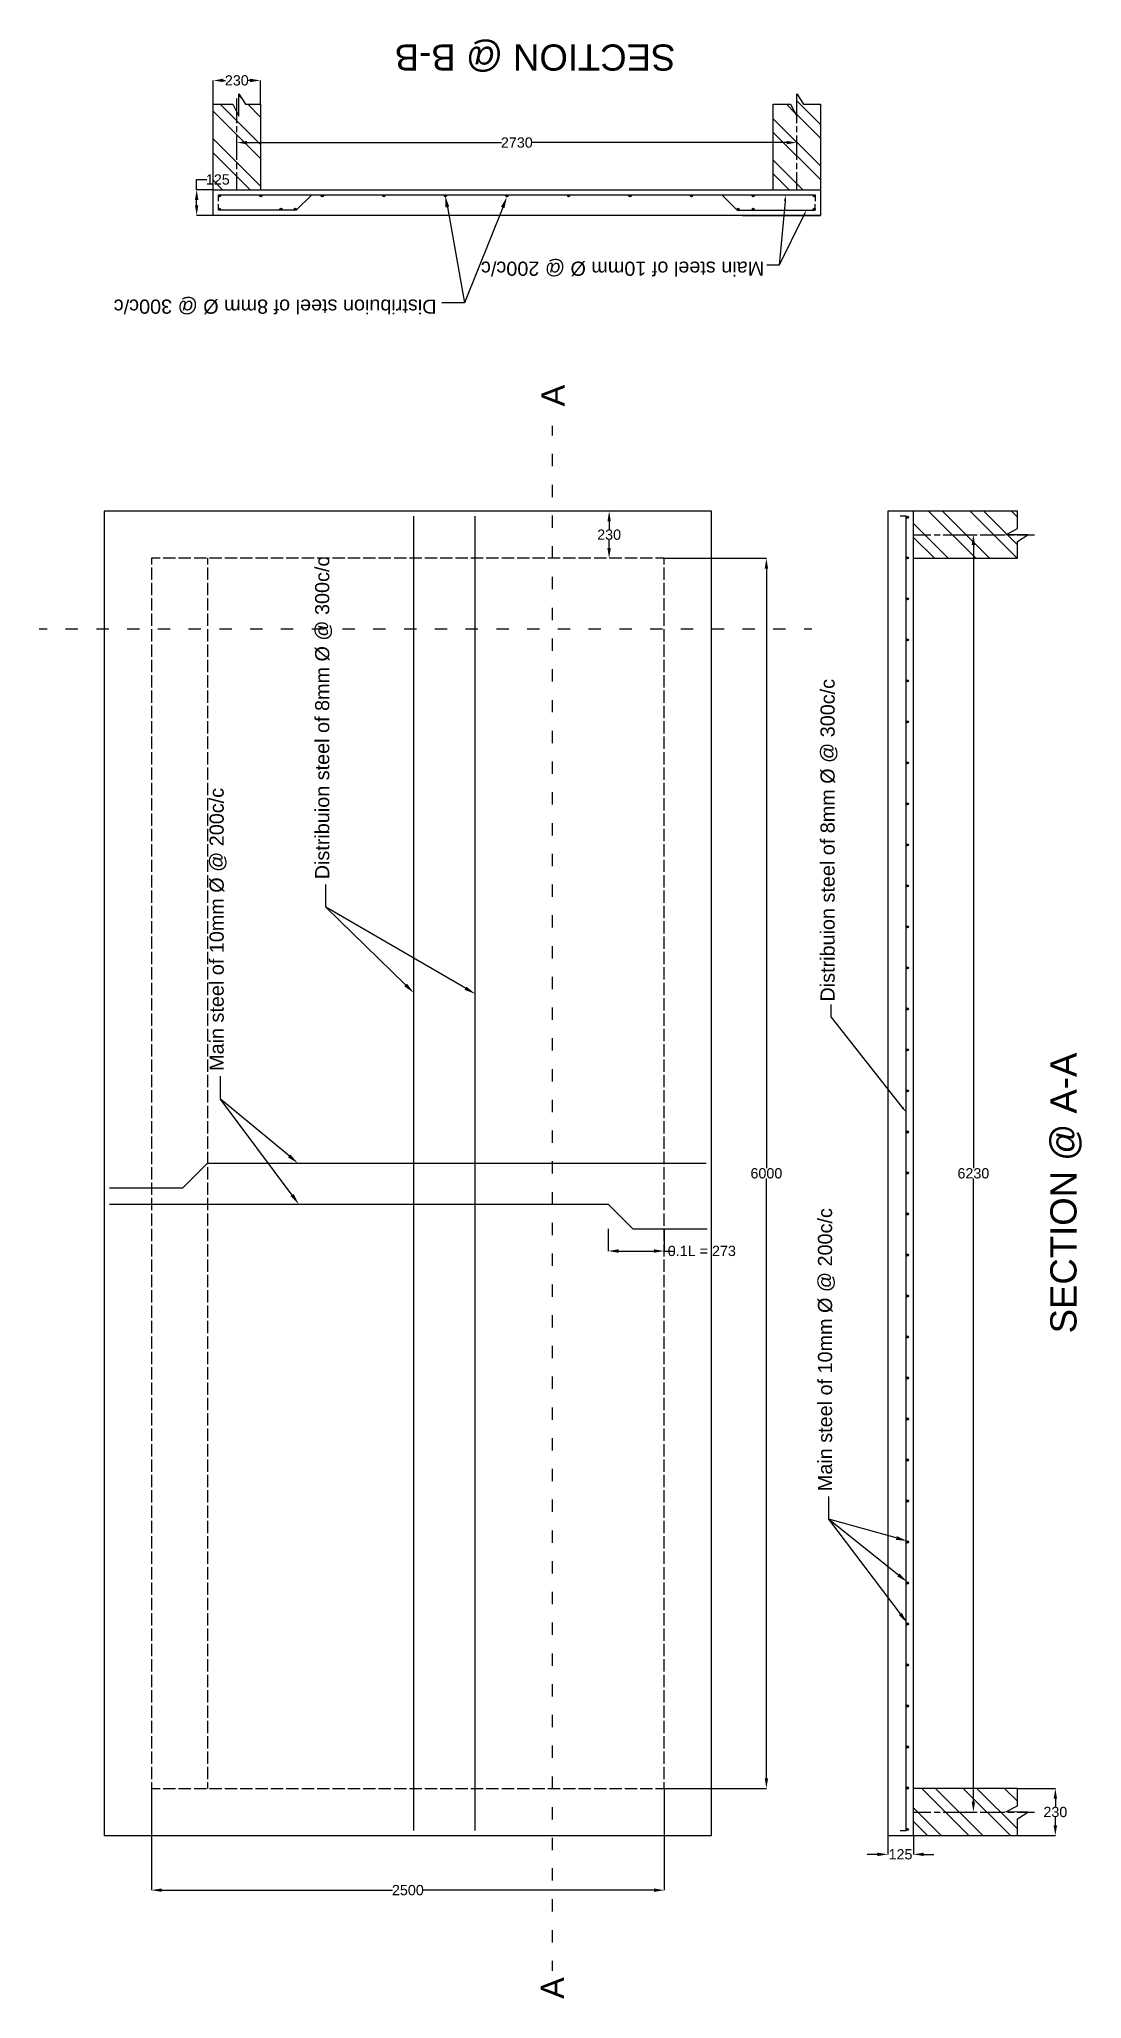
# Model space of a CAD drawing. Header units: inches. Extents: x 3440 to 8522, y 4937 to 14495.
import ezdxf

# ---------------------------------------------------------------- set-up
doc = ezdxf.new("R2010")
doc.units = ezdxf.units.IN
doc.header["$MEASUREMENT"] = 0
doc.layers.add('PDF_0', color=7, linetype='Continuous')
doc.layers.add('PDF_Text', color=7, linetype='Continuous')
doc.styles.add('PDF TimesNewRomanPSMT', font='arial.ttf')
doc.styles.get("Standard").update_dxf_attribs({"font": 'arial.ttf'})
doc.dimstyles.get("Standard").update_dxf_attribs({"dimtxt": 50, "dimasz": 50, "dimexe": 0.18, "dimexo": 0.0625, "dimgap": 0.09, "dimtad": 0, "dimtih": 1, "dimtoh": 1, "dimdec": 4, "dimzin": 0, "dimdsep": 46, "dimtxsty": 'Standard', "dimcen": 0.09, "dimadec": 0, "dimazin": 0, "dimtfac": 1, "dimtdec": 4, "dimtofl": 0, "dimtmove": 0, "dimatfit": 3, "dimfxl": 1, "dimtolj": 1, "dimtzin": 0, "dimarcsym": 0})

msp = doc.modelspace()

# ---------------------------------------------------------------- texts
at = {"layer": 'PDF_Text', "attachment_point": 4, "style": 'PDF TimesNewRomanPSMT'}
for s, insert, char_height, rotation in [('SECTION @ B-B', (6541.46511, 14417.98802), 127.5749448, 180), ('Main steel of 10mm Ø @ 200c/c', (6973.63043, 13382.20672), 69.1030396, 180), ('Distribuion steel of 8mm Ø @ 300c/c', (5376.46873, 13197.18123), 69.1030396, 180), ('A', (5944.32718, 12703.56763), 113.41942, 90), ('Distribuion steel of 8mm Ø @ 300c/c', (4826.02713, 10397.39689), 69.1030396, 90), ('Distribuion steel of 8mm Ø @ 300c/c', (7289.83285, 9801.02189), 69.1030396, 90), ('Main steel of 10mm Ø @ 200c/c', (4311.59144, 9462.69054), 69.1030396, 90), ('SECTION @ A-A', (8445.55046, 8182.71434), 127.5749448, 90), ('Main steel of 10mm Ø @ 200c/c', (7277.27743, 7413.20917), 69.1030396, 90), ('A', (5941.67568, 4936.90943), 113.41942, 90)]:
    msp.add_mtext(s, dxfattribs=dict(at, insert=insert, char_height=char_height, rotation=rotation))

# ---------------------------------------------------------------- blocks, each defined once
blk = doc.blocks.new('*D1')
at = {"color": 0, "lineweight": -2, "transparency": 16777216}
for p, q in [((7526.2, 5641.7), (7476.2, 5641.7)), ((7576.2, 5733), (7576.2, 5641.5)), ((7701.1, 5733), (7701.1, 5641.5)), ((7751.1, 5641.7), (7801.1, 5641.7))]:
    blk.add_line(p, q, dxfattribs=at)
at = {"color": 0, "transparency": 16777216}
for points in [[(7526.2, 5650), (7526.2, 5633.4), (7576.2, 5641.7)], [(7751.1, 5650), (7751.1, 5633.4), (7701.1, 5641.7)]]:
    blk.add_solid(points, dxfattribs=at)
at = {"layer": 'Defpoints', "color": 0, "transparency": 16777216}
for p in [(7576.2, 5733.1), (7701.1, 5733.1), (7701.1, 5641.7)]:
    blk.add_point(p, dxfattribs=at)
at = {"color": 0, "transparency": 16777216, "insert": (7638.6, 5641.7), "char_height": 50, "attachment_point": 5}
blk.add_mtext('\\A1;125', dxfattribs=at)
blk = doc.blocks.new('*D2')
at = {"color": 0, "lineweight": -2, "transparency": 16777216}
for p, q in [((8208.3, 5963), (8393.5, 5963)), ((8393.3, 5913), (8393.3, 5873.7)), ((8393.3, 5783.1), (8393.3, 5822.4)), ((8208.3, 5733.1), (8393.5, 5733.1))]:
    blk.add_line(p, q, dxfattribs=at)
at = {"color": 0, "transparency": 16777216}
for points in [[(8384.9, 5913), (8401.6, 5913), (8393.3, 5963)], [(8384.9, 5783.1), (8401.6, 5783.1), (8393.3, 5733.1)]]:
    blk.add_solid(points, dxfattribs=at)
at = {"layer": 'Defpoints', "color": 0, "transparency": 16777216}
for p in [(8208.2, 5963), (8393.3, 5963), (8208.2, 5733.1)]:
    blk.add_point(p, dxfattribs=at)
at = {"color": 0, "transparency": 16777216, "insert": (8393.3, 5848.1), "char_height": 50, "attachment_point": 5}
blk.add_mtext('\\A1;230', dxfattribs=at)
blk = doc.blocks.new('*D3')
at = {"color": 0, "lineweight": -2, "transparency": 16777216}
for p, q in [((7924.2, 12077.9), (7993.8, 12077.9)), ((7993.7, 12027.9), (7993.7, 8988.6)), ((7993.7, 5898.1), (7993.7, 8937.3)), ((7924.2, 5848.1), (7993.8, 5848.1))]:
    blk.add_line(p, q, dxfattribs=at)
at = {"color": 0, "transparency": 16777216}
for points in [[(7985.3, 12027.9), (8002, 12027.9), (7993.7, 12077.9)], [(7985.3, 5898.1), (8002, 5898.1), (7993.7, 5848.1)]]:
    blk.add_solid(points, dxfattribs=at)
at = {"layer": 'Defpoints', "color": 0, "transparency": 16777216}
for p in [(7924.1, 12077.9), (7993.7, 12077.9), (7924.1, 5848.1)]:
    blk.add_point(p, dxfattribs=at)
at = {"color": 0, "transparency": 16777216, "insert": (7993.7, 8963), "char_height": 50, "attachment_point": 5}
blk.add_mtext('\\A1;6230', dxfattribs=at)
blk = doc.blocks.new('*D4')
at = {"color": 0, "lineweight": -2, "transparency": 16777216}
for p, q in [((6217.4, 12192.8), (6218.1, 12192.8)), ((6218, 12142.8), (6218, 12103.5)), ((6218, 12012.9), (6218, 12052.2)), ((6217.4, 11962.9), (6218.1, 11962.9))]:
    blk.add_line(p, q, dxfattribs=at)
at = {"color": 0, "transparency": 16777216}
for points in [[(6209.6, 12142.8), (6226.3, 12142.8), (6218, 12192.8)], [(6209.6, 12012.9), (6226.3, 12012.9), (6218, 11962.9)]]:
    blk.add_solid(points, dxfattribs=at)
at = {"layer": 'Defpoints', "color": 0, "transparency": 16777216}
for p in [(6217.4, 12192.8), (6218, 12192.8), (6217.4, 11962.9)]:
    blk.add_point(p, dxfattribs=at)
at = {"color": 0, "transparency": 16777216, "insert": (6218, 12077.9), "char_height": 50, "attachment_point": 5}
blk.add_mtext('\\A1;230', dxfattribs=at)
blk = doc.blocks.new('*D5')
at = {"color": 0, "lineweight": -2, "transparency": 16777216}
for p, q in [((6487, 11962.9), (6984.8, 11962.9)), ((6984.6, 11912.9), (6984.6, 8988.6)), ((6984.6, 6013), (6984.6, 8937.3)), ((6487, 5963), (6984.8, 5963))]:
    blk.add_line(p, q, dxfattribs=at)
at = {"color": 0, "transparency": 16777216}
for points in [[(6976.3, 11912.9), (6993, 11912.9), (6984.6, 11962.9)], [(6976.3, 6013), (6993, 6013), (6984.6, 5963)]]:
    blk.add_solid(points, dxfattribs=at)
at = {"layer": 'Defpoints', "color": 0, "transparency": 16777216}
for p in [(6486.9, 11962.9), (6984.6, 11962.9), (6486.9, 5963)]:
    blk.add_point(p, dxfattribs=at)
at = {"color": 0, "transparency": 16777216, "insert": (6984.6, 8963), "char_height": 50, "attachment_point": 5}
blk.add_mtext('\\A1;6000', dxfattribs=at)
blk = doc.blocks.new('*D6')
at = {"color": 0, "lineweight": -2, "transparency": 16777216}
for p, q in [((3986.9, 5963), (3986.9, 5466.9)), ((6486.9, 5963), (6486.9, 5466.9)), ((4036.9, 5467.1), (5161.8, 5467.1)), ((6436.9, 5467.1), (5312, 5467.1))]:
    blk.add_line(p, q, dxfattribs=at)
at = {"color": 0, "transparency": 16777216}
for points in [[(4036.9, 5475.4), (4036.9, 5458.8), (3986.9, 5467.1)], [(6436.9, 5475.4), (6436.9, 5458.8), (6486.9, 5467.1)]]:
    blk.add_solid(points, dxfattribs=at)
at = {"layer": 'Defpoints', "color": 0, "transparency": 16777216}
for p in [(3986.9, 5963), (6486.9, 5963), (6486.9, 5467.1)]:
    blk.add_point(p, dxfattribs=at)
at = {"color": 0, "transparency": 16777216, "insert": (5236.9, 5467.1), "char_height": 50, "attachment_point": 5}
blk.add_mtext('\\A1;2500', dxfattribs=at)
blk = doc.blocks.new('*D7')
at = {"color": 0, "lineweight": -2, "transparency": 16777216}
for p, q in [((6214, 8589.9), (6214, 8584.1)), ((6264, 8584.3), (6436.9, 8584.3)), ((6486.9, 8589.9), (6486.9, 8584.1)), ((6486.9, 8584.3), (6536.9, 8584.3))]:
    blk.add_line(p, q, dxfattribs=at)
at = {"color": 0, "transparency": 16777216}
for points in [[(6264, 8592.6), (6264, 8575.9), (6214, 8584.3)], [(6436.9, 8592.6), (6436.9, 8575.9), (6486.9, 8584.3)]]:
    blk.add_solid(points, dxfattribs=at)
at = {"layer": 'Defpoints', "color": 0, "transparency": 16777216}
for p in [(6214, 8590), (6486.9, 8590), (6486.9, 8584.3)]:
    blk.add_point(p, dxfattribs=at)
at = {"color": 0, "transparency": 16777216, "insert": (6503.8, 8609.8), "char_height": 50, "width": 392.467, "attachment_point": 1}
blk.add_mtext('\\A1;0.1L = 273', dxfattribs=at)
blk = doc.blocks.new('*D8')
at = {"color": 0, "lineweight": -2, "transparency": 16777216}
for p, q in [((4207.3, 13760), (4207.3, 13810)), ((4207.3, 13810), (4257.3, 13810)), ((4288, 13760), (4207.2, 13760)), ((4207.3, 13685.1), (4207.3, 13710)), ((4288, 13635.1), (4207.2, 13635.1))]:
    blk.add_line(p, q, dxfattribs=at)
at = {"color": 0, "transparency": 16777216}
for points in [[(4199, 13710), (4215.7, 13710), (4207.3, 13760)], [(4199, 13685.1), (4215.7, 13685.1), (4207.3, 13635.1)]]:
    blk.add_solid(points, dxfattribs=at)
at = {"layer": 'Defpoints', "color": 0, "transparency": 16777216}
for p in [(4207.3, 13760), (4288, 13760), (4288, 13635.1)]:
    blk.add_point(p, dxfattribs=at)
at = {"color": 0, "transparency": 16777216, "insert": (4310.5, 13810), "char_height": 50, "attachment_point": 5}
blk.add_mtext('\\A1;125', dxfattribs=at)
blk = doc.blocks.new('*D9')
at = {"color": 0, "lineweight": -2, "transparency": 16777216}
for p, q in [((4403, 13965.7), (4403, 13990.4)), ((4453, 13990.3), (5692.9, 13990.3)), ((7083, 13990.3), (5843.1, 13990.3)), ((7133, 13965.7), (7133, 13990.4))]:
    blk.add_line(p, q, dxfattribs=at)
at = {"color": 0, "transparency": 16777216}
for points in [[(4453, 13998.6), (4453, 13981.9), (4403, 13990.3)], [(7083, 13998.6), (7083, 13981.9), (7133, 13990.3)]]:
    blk.add_solid(points, dxfattribs=at)
at = {"layer": 'Defpoints', "color": 0, "transparency": 16777216}
for p in [(4403, 13990.3), (4403, 13965.7), (7133, 13965.7)]:
    blk.add_point(p, dxfattribs=at)
at = {"color": 0, "transparency": 16777216, "insert": (5768, 13990.3), "char_height": 50, "attachment_point": 5}
blk.add_mtext('\\A1;2730', dxfattribs=at)
blk = doc.blocks.new('*D10')
at = {"color": 0, "lineweight": -2, "transparency": 16777216}
for p, q in [((4288, 14177), (4288, 14293.6)), ((4338, 14293.4), (4347.3, 14293.4)), ((4468, 14293.4), (4458.7, 14293.4)), ((4518, 14177), (4518, 14293.6))]:
    blk.add_line(p, q, dxfattribs=at)
at = {"color": 0, "transparency": 16777216}
for points in [[(4338, 14301.8), (4338, 14285.1), (4288, 14293.4)], [(4468, 14301.8), (4468, 14285.1), (4518, 14293.4)]]:
    blk.add_solid(points, dxfattribs=at)
at = {"layer": 'Defpoints', "color": 0, "transparency": 16777216}
for p in [(4288, 14293.4), (4288, 14177), (4518, 14177)]:
    blk.add_point(p, dxfattribs=at)
at = {"color": 0, "transparency": 16777216, "insert": (4403, 14293.4), "char_height": 50, "attachment_point": 5}
blk.add_mtext('\\A1;230', dxfattribs=at)

# ---------------------------------------------------------------- dimensions: what is measured, and where the dimension line sits
for base, p1, p2, angle, text, picture, middle in [((4288.03134, 14293.42995), (4517.98157, 14176.95248), (4288.03134, 14176.95248), 180, '230', '*D10', (4403.00646, 14293.42995)), ((4403.00646, 13990.25576), (7133.00462, 13965.66919), (4403.00646, 13965.66919), 180, '2730', '*D9', (5768.00554, 13990.25576)), ((4207.33633, 13760.0025), (4288.03134, 13635.11574), (4288.03134, 13760.0025), 90, '125', '*D8', (4310.49591, 13810.0025)), ((6217.96832, 12192.8349), (6217.36603, 11962.88468), (6217.36603, 12192.8349), 90, '230', '*D4', (6217.96832, 12077.85979)), ((7993.65627, 12077.85979), (7924.09327, 5848.05883), (7924.09327, 12077.85979), 90, '6230', '*D3', (7993.65627, 8962.95931)), ((6984.63319, 11962.88468), (6486.90436, 5963.03395), (6486.90436, 11962.88468), 90, '6000', '*D5', (6984.63319, 8962.95931)), ((6486.90436, 8584.27168), (6214.00366, 8589.95097), (6486.90436, 8589.95097), 180, '0.1L = 273', '*D7', (6700.00595, 8584.27168)), ((6486.90436, 5467.09143), (3986.85642, 5963.03395), (6486.90436, 5963.03395), 180, '2500', '*D6', (5236.88039, 5467.09143)), ((8393.27427, 5963.03395), (8208.22717, 5733.08372), (8208.22717, 5963.03395), 90, '230', '*D2', (8393.27427, 5848.05883)), ((7701.0812, 5641.7038), (7576.19444, 5733.08372), (7701.0812, 5733.08372), 180, '125', '*D1', (7638.63782, 5641.7038))]:
    dim = msp.add_linear_dim(base=base, p1=p1, p2=p2, angle=angle, text=text, dimstyle='Standard')
    dim.commit()
    dim.dimension.update_dxf_attribs({"geometry": picture, "text_midpoint": middle})

# ---------------------------------------------------------------- linework, layer by layer
at = {"layer": 'PDF_0', "lineweight": 25}
for points in [[(7018.0295, 13760.0025), (7018.0295, 14176.95248), (7102.93928, 14176.95248), (7132.67423, 14119.79531), (7133.00462, 14176.95248), (7133.00462, 14228.16266), (7165.38266, 14176.95248), (7247.97973, 14176.95248), (7247.97973, 13635.11574), (4288.03134, 13635.11574), (4288.03134, 14176.95248), (4382.85277, 14176.95248), (4412.58772, 14119.79531), (4412.9181, 14176.95248), (4412.9181, 14228.16266), (4445.29615, 14176.95248), (4517.98157, 14176.95248), (4517.98157, 13760.0025)], [(4517.98157, 13980.37146), (4321.40056, 14176.95248)], [(4403.00646, 14085.43493), (4403.00646, 14205.69625)], [(4426.46402, 14206.68742), (4412.9181, 14220.23334)], [(4517.98157, 14114.83948), (4456.19897, 14176.95248)], [(7125.0753, 14134.33239), (7082.7856, 14176.95248)], [(7133.00462, 14085.43493), (7133.00462, 14205.69625)], [(7247.97973, 14078.82716), (7133.00462, 14194.13267)], [(4517.98157, 13912.97226), (4288.03134, 14142.92249)], [(4403.00646, 14040.50213), (4403.00646, 14070.56746)], [(7247.97973, 13876.95994), (7018.0295, 14106.91017)], [(7247.97973, 14011.75835), (7132.67423, 14126.73346)], [(7133.00462, 14040.50213), (7133.00462, 14070.56746)], [(4517.98157, 13778.17385), (4288.03134, 14008.12408)], [(4403.00646, 13905.70372), (4403.00646, 14025.63466)], [(4403.00646, 13983.34496), (4403.00646, 13984.00574)], [(7247.97973, 13809.56074), (7018.0295, 14039.51096)], [(7133.00462, 13905.70372), (7133.00462, 14025.63466)], [(7133.00462, 13983.34496), (7133.00462, 13984.00574)], [(4468.75372, 13760.0025), (4288.03134, 13940.72487)], [(4403.00646, 13860.44053), (4403.00646, 13890.50586)], [(7162.73956, 13760.0025), (7018.0295, 13905.04294)], [(7133.00462, 13860.44053), (7133.00462, 13890.50586)], [(4333.95531, 13760.0025), (4288.03134, 13806.25685)], [(4403.00646, 13760.0025), (4403.00646, 13845.57306)], [(7095.34035, 13760.0025), (7018.0295, 13837.64374)], [(7133.00462, 13760.0025), (7133.00462, 13845.57306)], [(4288.03134, 13760.0025), (7247.97973, 13760.0025)], [(4313.14085, 13705.15805), (4313.14085, 13735.22338), (7222.87022, 13735.22338), (7222.87022, 13705.15805)], [(4768.08548, 13735.22338), (4693.08735, 13660.22524), (4313.14085, 13660.22524), (4313.14085, 13689.96019)], [(5699.11958, 13673.77116), (5513.111, 13208.25411), (5402.43093, 13208.25411)], [(5429.52277, 13675.75349), (5513.111, 13208.25411)], [(6767.92559, 13735.22338), (6842.92373, 13660.22524), (7222.87022, 13660.22524), (7222.87022, 13689.96019)], [(7075.51706, 13705.15805), (7047.10367, 13393.27153), (6986.97301, 13393.27153)], [(6868.03323, 13635.11574), (7247.97973, 13635.11574)], [(7166.04344, 13633.13341), (7047.10367, 13393.27153)], [(5941.76373, 12561.54819), (5941.76373, 12609.45449)], [(5941.76373, 12411.55193), (5941.76373, 12471.68259)], [(5941.76373, 12261.55566), (5941.76373, 12321.68632)], [(5265.45897, 5758.19323), (5265.45897, 12167.72539)], [(5565.45151, 5758.19323), (5565.45151, 12167.72539)], [(5941.76373, 12111.55939), (5941.76373, 12171.69005)], [(7701.0812, 11962.88468), (8208.22717, 11962.88468), (8208.22717, 12045.48174), (8259.43735, 12077.85979), (8208.22717, 12077.85979), (8151.40039, 12077.85979), (8208.22717, 12107.92512), (8208.22717, 12192.8349), (7576.19444, 12192.8349), (7576.19444, 5733.08372), (8208.22717, 5733.08372), (8208.22717, 5815.68079), (8259.43735, 5848.05883), (8208.22717, 5848.05883), (8151.40039, 5848.38922), (8208.22717, 5878.12417), (8208.22717, 5963.03395), (7701.0812, 5963.03395)], [(7636.3251, 5758.19323), (7666.39043, 5758.19323), (7666.39043, 12167.72539), (7636.3251, 12167.72539)], [(7701.0812, 5733.08372), (7701.0812, 12192.8349)], [(8005.36878, 11962.88468), (7775.41855, 12192.8349)], [(8072.76798, 11962.88468), (7842.81776, 12192.8349)], [(8207.56639, 11962.88468), (7977.61617, 12192.8349)], [(8156.6866, 12080.83328), (8044.68498, 12192.8349)], [(8208.22717, 12164.09112), (8179.48339, 12192.8349)], [(7870.57037, 11962.88468), (7701.0812, 12132.37385)], [(7701.0812, 12077.85979), (7786.65175, 12077.85979)], [(7803.50156, 11962.88468), (7701.0812, 12064.97465)], [(7801.84961, 12077.85979), (7831.58456, 12077.85979)], [(7846.78242, 12077.85979), (7966.71335, 12077.85979)], [(7960.10559, 12077.85979), (7957.46248, 12077.85979)], [(7981.58083, 12077.85979), (8011.64616, 12077.85979)], [(8026.84402, 12077.85979), (8146.77495, 12077.85979)], [(8208.22717, 12029.29271), (8159.6601, 12077.85979)], [(8161.64242, 12077.85979), (8191.70776, 12077.85979)], [(8206.57523, 12077.85979), (8292.14579, 12077.85979)], [(4029.47651, 11962.88468), (3986.85642, 11962.88468), (3986.85642, 11932.81934)], [(4104.47464, 11962.88468), (4044.34398, 11962.88468)], [(4179.47278, 11962.88468), (4119.34211, 11962.88468)], [(4254.47091, 11962.88468), (4194.34025, 11962.88468)], [(4260.08751, 11962.88468), (4260.08751, 11932.81934)], [(4329.46904, 11962.88468), (4269.33838, 11962.88468)], [(4404.46718, 11962.88468), (4344.33652, 11962.88468)], [(4479.46531, 11962.88468), (4419.33465, 11962.88468)], [(4554.46345, 11962.88468), (4494.33278, 11962.88468)], [(4629.46158, 11962.88468), (4569.33092, 11962.88468)], [(4704.45971, 11962.88468), (4644.32905, 11962.88468)], [(4779.45785, 11962.88468), (4719.32719, 11962.88468)], [(4854.45598, 11962.88468), (4794.32532, 11962.88468)], [(4929.45412, 11962.88468), (4869.32345, 11962.88468)], [(5004.45225, 11962.88468), (4944.32159, 11962.88468)], [(5079.45039, 11962.88468), (5019.31972, 11962.88468)], [(5154.44852, 11962.88468), (5094.31786, 11962.88468)], [(5229.44665, 11962.88468), (5169.31599, 11962.88468)], [(5304.44479, 11962.88468), (5244.31412, 11962.88468)], [(5379.44292, 11962.88468), (5319.31226, 11962.88468)], [(5454.44106, 11962.88468), (5394.31039, 11962.88468)], [(5529.43919, 11962.88468), (5469.30853, 11962.88468)], [(5604.43732, 11962.88468), (5544.30666, 11962.88468)], [(5679.43546, 11962.88468), (5619.3048, 11962.88468)], [(5754.43359, 11962.88468), (5694.30293, 11962.88468)], [(5829.43173, 11962.88468), (5769.30106, 11962.88468)], [(5904.42986, 11962.88468), (5844.2992, 11962.88468)], [(5979.42799, 11962.88468), (5919.29733, 11962.88468)], [(5941.76373, 11961.56312), (5941.76373, 12021.69378)], [(6054.42613, 11962.88468), (5994.29547, 11962.88468)], [(6129.42426, 11962.88468), (6069.2936, 11962.88468)], [(6204.4224, 11962.88468), (6144.29173, 11962.88468)], [(6279.42053, 11962.88468), (6219.28987, 11962.88468)], [(6354.41866, 11962.88468), (6294.288, 11962.88468)], [(6429.4168, 11962.88468), (6369.28614, 11962.88468)], [(6486.90436, 11932.81934), (6486.90436, 11962.88468), (6444.28427, 11962.88468)], [(3986.85642, 11917.95187), (3986.85642, 11857.82121)], [(4260.08751, 11917.95187), (4260.08751, 11857.82121)], [(5941.76373, 11811.56685), (5941.76373, 11871.69752)], [(6486.90436, 11857.82121), (6486.90436, 11917.95187)], [(3986.85642, 11842.95374), (3986.85642, 11782.82308)], [(3986.85642, 11767.9556), (3986.85642, 11707.82494)], [(4260.08751, 11842.95374), (4260.08751, 11782.82308)], [(4260.08751, 11767.9556), (4260.08751, 11707.82494)], [(6486.90436, 11782.82308), (6486.90436, 11842.95374)], [(6486.90436, 11707.82494), (6486.90436, 11767.9556)], [(3986.85642, 11692.95747), (3986.85642, 11632.82681)], [(4260.08751, 11692.95747), (4260.08751, 11632.82681)], [(5941.76373, 11661.57059), (5941.76373, 11721.70125)], [(6486.90436, 11632.82681), (6486.90436, 11692.95747)], [(3478.3889, 11617.95934), (3439.73347, 11617.95934)], [(3628.38517, 11617.95934), (3568.2545, 11617.95934)], [(3778.38143, 11617.95934), (3718.25077, 11617.95934)], [(3928.3777, 11617.95934), (3868.24704, 11617.95934)], [(3986.85642, 11617.95934), (3986.85642, 11557.82867)], [(4078.37397, 11617.95934), (4018.24331, 11617.95934)], [(4228.37024, 11617.95934), (4168.23958, 11617.95934)], [(4260.08751, 11617.95934), (4260.08751, 11557.82867)], [(4378.36651, 11617.95934), (4318.23584, 11617.95934)], [(4528.36277, 11617.95934), (4468.23211, 11617.95934)], [(4678.35904, 11617.95934), (4618.22838, 11617.95934)], [(4828.35531, 11617.95934), (4768.22465, 11617.95934)], [(4978.35158, 11617.95934), (4918.22092, 11617.95934)], [(5128.34785, 11617.95934), (5068.21718, 11617.95934)], [(5278.34412, 11617.95934), (5218.21345, 11617.95934)], [(5428.34038, 11617.95934), (5368.20972, 11617.95934)], [(5578.33665, 11617.95934), (5518.20599, 11617.95934)], [(5728.33292, 11617.95934), (5668.20226, 11617.95934)], [(5878.32919, 11617.95934), (5818.19853, 11617.95934)], [(5941.76373, 11511.57432), (5941.76373, 11571.70498)], [(6028.32546, 11617.95934), (5968.19479, 11617.95934)], [(6178.32172, 11617.95934), (6118.19106, 11617.95934)], [(6328.31799, 11617.95934), (6268.18733, 11617.95934)], [(6478.31426, 11617.95934), (6418.1836, 11617.95934)], [(6486.90436, 11557.82867), (6486.90436, 11617.95934)], [(6628.31053, 11617.95934), (6568.17987, 11617.95934)], [(6778.3068, 11617.95934), (6718.17613, 11617.95934)], [(6928.30307, 11617.95934), (6868.1724, 11617.95934)], [(7078.29933, 11617.95934), (7018.16867, 11617.95934)], [(7206.82037, 11617.95934), (7168.16494, 11617.95934)], [(3986.85642, 11542.9612), (3986.85642, 11482.83054)], [(4260.08751, 11542.9612), (4260.08751, 11482.83054)], [(6486.90436, 11482.83054), (6486.90436, 11542.9612)], [(3986.85642, 11467.96307), (3986.85642, 11407.83241)], [(3986.85642, 11392.96493), (3986.85642, 11332.83427)], [(4260.08751, 11467.96307), (4260.08751, 11407.83241)], [(4260.08751, 11392.96493), (4260.08751, 11332.83427)], [(5941.76373, 11361.57805), (5941.76373, 11421.70871)], [(6486.90436, 11407.83241), (6486.90436, 11467.96307)], [(6486.90436, 11332.83427), (6486.90436, 11392.96493)], [(3986.85642, 11317.9668), (3986.85642, 11257.83614)], [(4260.08751, 11317.9668), (4260.08751, 11257.83614)], [(6486.90436, 11257.83614), (6486.90436, 11317.9668)], [(3986.85642, 11242.96867), (3986.85642, 11182.838)], [(4260.08751, 11242.96867), (4260.08751, 11182.838)], [(5941.76373, 11211.58178), (5941.76373, 11271.71244)], [(6486.90436, 11182.838), (6486.90436, 11242.96867)], [(3986.85642, 11167.97053), (3986.85642, 11107.83987)], [(3986.85642, 11092.9724), (3986.85642, 11032.84173)], [(4260.08751, 11167.97053), (4260.08751, 11107.83987)], [(4260.08751, 11092.9724), (4260.08751, 11032.84173)], [(5941.76373, 11061.58551), (5941.76373, 11121.71618)], [(6486.90436, 11107.83987), (6486.90436, 11167.97053)], [(6486.90436, 11032.84173), (6486.90436, 11092.9724)], [(3986.85642, 11017.97426), (3986.85642, 10957.8436)], [(4260.08751, 11017.97426), (4260.08751, 10957.8436)], [(6486.90436, 10957.8436), (6486.90436, 11017.97426)], [(3986.85642, 10942.97613), (3986.85642, 10882.84547)], [(4260.08751, 10942.97613), (4260.08751, 10882.84547)], [(5941.76373, 10911.58924), (5941.76373, 10971.71991)], [(6486.90436, 10882.84547), (6486.90436, 10942.97613)], [(3986.85642, 10867.97799), (3986.85642, 10807.84733)], [(4260.08751, 10867.97799), (4260.08751, 10807.84733)], [(5941.76373, 10761.59298), (5941.76373, 10821.72364)], [(6486.90436, 10807.84733), (6486.90436, 10867.97799)], [(3986.85642, 10792.97986), (3986.85642, 10732.8492)], [(3986.85642, 10717.98173), (3986.85642, 10657.85106)], [(4260.08751, 10792.97986), (4260.08751, 10732.8492)], [(4260.08751, 10717.98173), (4260.08751, 10657.85106)], [(6486.90436, 10732.8492), (6486.90436, 10792.97986)], [(6486.90436, 10657.85106), (6486.90436, 10717.98173)], [(3986.85642, 10642.98359), (3986.85642, 10582.85293)], [(4260.08751, 10642.98359), (4260.08751, 10582.85293)], [(5941.76373, 10611.59671), (5941.76373, 10671.72737)], [(6486.90436, 10582.85293), (6486.90436, 10642.98359)], [(3986.85642, 10567.98546), (3986.85642, 10507.8548)], [(4260.08751, 10567.98546), (4260.08751, 10507.8548)], [(5941.76373, 10461.60044), (5941.76373, 10521.7311)], [(6486.90436, 10507.8548), (6486.90436, 10567.98546)], [(3986.85642, 10492.98732), (3986.85642, 10432.85666)], [(3986.85642, 10417.98919), (3986.85642, 10357.85853)], [(4260.08751, 10492.98732), (4260.08751, 10432.85666)], [(4260.08751, 10417.98919), (4260.08751, 10357.85853)], [(6486.90436, 10432.85666), (6486.90436, 10492.98732)], [(6486.90436, 10357.85853), (6486.90436, 10417.98919)], [(3986.85642, 10342.99106), (3986.85642, 10282.86039)], [(4260.08751, 10342.99106), (4260.08751, 10282.86039)], [(5517.54521, 9866.2408), (4837.27579, 10260.72438), (4837.27579, 10371.07406)], [(5941.76373, 10311.60417), (5941.76373, 10371.73483)], [(6486.90436, 10282.86039), (6486.90436, 10342.99106)], [(3986.85642, 10267.99292), (3986.85642, 10207.86226)], [(4260.08751, 10267.99292), (4260.08751, 10207.86226)], [(5225.81238, 9882.09944), (4837.27579, 10260.72438)], [(6486.90436, 10207.86226), (6486.90436, 10267.99292)], [(3986.85642, 10192.99479), (3986.85642, 10132.86413)], [(4260.08751, 10192.99479), (4260.08751, 10132.86413)], [(5941.76373, 10161.6079), (5941.76373, 10221.73857)], [(6486.90436, 10132.86413), (6486.90436, 10192.99479)], [(3986.85642, 10117.99665), (3986.85642, 10057.86599)], [(3986.85642, 10042.99852), (3986.85642, 9982.86786)], [(4260.08751, 10117.99665), (4260.08751, 10057.86599)], [(4260.08751, 10042.99852), (4260.08751, 9982.86786)], [(5941.76373, 10011.61164), (5941.76373, 10071.7423)], [(6486.90436, 10057.86599), (6486.90436, 10117.99665)], [(6486.90436, 9982.86786), (6486.90436, 10042.99852)], [(3986.85642, 9968.00039), (3986.85642, 9907.86972)], [(4260.08751, 9968.00039), (4260.08751, 9907.86972)], [(6486.90436, 9907.86972), (6486.90436, 9968.00039)], [(3986.85642, 9893.00225), (3986.85642, 9832.87159)], [(4260.08751, 9893.00225), (4260.08751, 9832.87159)], [(5941.76373, 9861.61537), (5941.76373, 9921.74603)], [(6486.90436, 9832.87159), (6486.90436, 9893.00225)], [(3986.85642, 9818.00412), (3986.85642, 9757.87346)], [(4260.08751, 9818.00412), (4260.08751, 9757.87346)], [(5941.76373, 9711.6191), (5941.76373, 9771.74976)], [(6486.90436, 9757.87346), (6486.90436, 9818.00412)], [(7647.5583, 9284.42708), (7300.98102, 9727.14735), (7300.98102, 9787.27801)], [(3986.85642, 9743.00598), (3986.85642, 9682.87532)], [(3986.85642, 9668.00785), (3986.85642, 9607.87719)], [(4260.08751, 9743.00598), (4260.08751, 9682.87532)], [(4260.08751, 9668.00785), (4260.08751, 9607.87719)], [(6486.90436, 9682.87532), (6486.90436, 9743.00598)], [(6486.90436, 9607.87719), (6486.90436, 9668.00785)], [(3986.85642, 9593.00972), (3986.85642, 9532.87905)], [(4260.08751, 9593.00972), (4260.08751, 9532.87905)], [(5941.76373, 9561.62283), (5941.76373, 9621.75349)], [(6486.90436, 9532.87905), (6486.90436, 9593.00972)], [(3986.85642, 9518.01158), (3986.85642, 9457.88092)], [(4260.08751, 9518.01158), (4260.08751, 9457.88092)], [(5941.76373, 9411.62656), (5941.76373, 9471.75723)], [(6486.90436, 9457.88092), (6486.90436, 9518.01158)], [(3986.85642, 9443.01345), (3986.85642, 9382.88278)], [(3986.85642, 9368.01531), (3986.85642, 9307.88465)], [(4260.08751, 9443.01345), (4260.08751, 9382.88278)], [(4260.08751, 9368.01531), (4260.08751, 9307.88465)], [(4657.87497, 9048.19948), (4322.86128, 9325.72562), (4322.86128, 9436.40568)], [(6486.90436, 9382.88278), (6486.90436, 9443.01345)], [(6486.90436, 9307.88465), (6486.90436, 9368.01531)], [(3986.85642, 9293.01718), (3986.85642, 9232.88652)], [(4260.08751, 9293.01718), (4260.08751, 9232.88652)], [(4672.41205, 8857.23507), (4322.86128, 9325.72562)], [(5941.76373, 9261.63029), (5941.76373, 9321.76096)], [(6486.90436, 9232.88652), (6486.90436, 9293.01718)], [(3986.85642, 9218.01904), (3986.85642, 9157.88838)], [(4260.08751, 9218.01904), (4260.08751, 9157.88838)], [(6486.90436, 9157.88838), (6486.90436, 9218.01904)], [(3986.85642, 9143.02091), (3986.85642, 9082.89025)], [(4260.08751, 9143.02091), (4260.08751, 9082.89025)], [(5941.76373, 9111.63403), (5941.76373, 9171.76469)], [(6486.90436, 9082.89025), (6486.90436, 9143.02091)], [(3782.0157, 8892.917), (4139.82619, 8892.917), (4260.08751, 9012.84794), (6691.74507, 9012.84794)], [(3986.85642, 9068.02278), (3986.85642, 9007.89211)], [(3986.85642, 8993.02464), (3986.85642, 8932.89398)], [(4260.08751, 9068.02278), (4260.08751, 9007.89211)], [(4260.08751, 8993.02464), (4260.08751, 8932.89398)], [(5941.76373, 8961.63776), (5941.76373, 9021.76842)], [(6486.90436, 9007.89211), (6486.90436, 9068.02278)], [(6486.90436, 8932.89398), (6486.90436, 8993.02464)], [(3986.85642, 8918.02651), (3986.85642, 8857.89585)], [(4260.08751, 8918.02651), (4260.08751, 8857.89585)], [(6486.90436, 8857.89585), (6486.90436, 8918.02651)], [(3782.0157, 8812.96304), (3986.85642, 8812.96304), (6214.00366, 8812.96304), (6333.93459, 8692.70172), (6696.7009, 8692.70172)], [(3986.85642, 8843.02837), (3986.85642, 8782.89771)], [(4260.08751, 8843.02837), (4260.08751, 8782.89771)], [(5941.76373, 8811.64149), (5941.76373, 8871.77215)], [(6486.90436, 8782.89771), (6486.90436, 8843.02837)], [(3986.85642, 8768.03024), (3986.85642, 8707.89958)], [(4260.08751, 8768.03024), (4260.08751, 8707.89958)], [(5941.76373, 8661.64522), (5941.76373, 8721.77588)], [(6486.90436, 8707.89958), (6486.90436, 8768.03024)], [(3986.85642, 8693.03211), (3986.85642, 8632.90144)], [(3986.85642, 8618.03397), (3986.85642, 8557.90331)], [(4260.08751, 8693.03211), (4260.08751, 8632.90144)], [(4260.08751, 8618.03397), (4260.08751, 8557.90331)], [(6214.00366, 8692.04094), (6214.00366, 8589.95097)], [(6486.90436, 8632.90144), (6486.90436, 8693.03211)], [(6486.90436, 8692.04094), (6486.90436, 8589.95097)], [(6486.90436, 8557.90331), (6486.90436, 8618.03397)], [(3986.85642, 8543.03584), (3986.85642, 8482.90518)], [(4260.08751, 8543.03584), (4260.08751, 8482.90518)], [(5941.76373, 8511.64895), (5941.76373, 8571.77962)], [(6486.90436, 8482.90518), (6486.90436, 8543.03584)], [(3986.85642, 8468.0377), (3986.85642, 8407.90704)], [(4260.08751, 8468.0377), (4260.08751, 8407.90704)], [(5941.76373, 8361.65269), (5941.76373, 8421.78335)], [(6486.90436, 8407.90704), (6486.90436, 8468.0377)], [(3986.85642, 8393.03957), (3986.85642, 8332.90891)], [(3986.85642, 8318.04144), (3986.85642, 8257.91077)], [(4260.08751, 8393.03957), (4260.08751, 8332.90891)], [(4260.08751, 8318.04144), (4260.08751, 8257.91077)], [(6486.90436, 8332.90891), (6486.90436, 8393.03957)], [(6486.90436, 8257.91077), (6486.90436, 8318.04144)], [(3986.85642, 8243.0433), (3986.85642, 8182.91264)], [(4260.08751, 8243.0433), (4260.08751, 8182.91264)], [(5941.76373, 8211.65642), (5941.76373, 8271.78708)], [(6486.90436, 8182.91264), (6486.90436, 8243.0433)], [(3986.85642, 8168.04517), (3986.85642, 8107.9145)], [(4260.08751, 8168.04517), (4260.08751, 8107.9145)], [(6486.90436, 8107.9145), (6486.90436, 8168.04517)], [(3986.85642, 8093.04703), (3986.85642, 8032.91637)], [(4260.08751, 8093.04703), (4260.08751, 8032.91637)], [(5941.76373, 8061.66015), (5941.76373, 8121.79081)], [(6486.90436, 8032.91637), (6486.90436, 8093.04703)], [(3986.85642, 8018.0489), (3986.85642, 7957.91824)], [(3986.85642, 7943.05077), (3986.85642, 7882.9201)], [(4260.08751, 8018.0489), (4260.08751, 7957.91824)], [(4260.08751, 7943.05077), (4260.08751, 7882.9201)], [(5941.76373, 7911.66388), (5941.76373, 7971.79454)], [(6486.90436, 7957.91824), (6486.90436, 8018.0489)], [(6486.90436, 7882.9201), (6486.90436, 7943.05077)], [(3986.85642, 7868.05263), (3986.85642, 7807.92197)], [(4260.08751, 7868.05263), (4260.08751, 7807.92197)], [(6486.90436, 7807.92197), (6486.90436, 7868.05263)], [(3986.85642, 7793.0545), (3986.85642, 7732.92383)], [(4260.08751, 7793.0545), (4260.08751, 7732.92383)], [(5941.76373, 7761.66761), (5941.76373, 7821.79828)], [(6486.90436, 7732.92383), (6486.90436, 7793.0545)], [(3986.85642, 7718.05636), (3986.85642, 7657.9257)], [(4260.08751, 7718.05636), (4260.08751, 7657.9257)], [(5941.76373, 7611.67134), (5941.76373, 7671.80201)], [(6486.90436, 7657.9257), (6486.90436, 7718.05636)], [(3986.85642, 7643.05823), (3986.85642, 7582.92757)], [(3986.85642, 7568.06009), (3986.85642, 7507.92943)], [(4260.08751, 7643.05823), (4260.08751, 7582.92757)], [(4260.08751, 7568.06009), (4260.08751, 7507.92943)], [(6486.90436, 7582.92757), (6486.90436, 7643.05823)], [(6486.90436, 7507.92943), (6486.90436, 7568.06009)], [(3986.85642, 7493.06196), (3986.85642, 7432.9313)], [(4260.08751, 7493.06196), (4260.08751, 7432.9313)], [(5941.76373, 7461.67508), (5941.76373, 7521.80574)], [(6486.90436, 7432.9313), (6486.90436, 7493.06196)], [(3986.85642, 7418.06383), (3986.85642, 7357.93316)], [(4260.08751, 7418.06383), (4260.08751, 7357.93316)], [(5941.76373, 7311.67881), (5941.76373, 7371.80947)], [(6486.90436, 7357.93316), (6486.90436, 7418.06383)], [(7617.82336, 7184.80972), (7288.42626, 7276.32726), (7288.42626, 7387.00733)], [(3986.85642, 7343.06569), (3986.85642, 7282.93503)], [(3986.85642, 7268.06756), (3986.85642, 7207.9369)], [(4260.08751, 7343.06569), (4260.08751, 7282.93503)], [(4260.08751, 7268.06756), (4260.08751, 7207.9369)], [(6486.90436, 7282.93503), (6486.90436, 7343.06569)], [(6486.90436, 7207.9369), (6486.90436, 7268.06756)], [(7637.97704, 6814.11409), (7288.42626, 7276.32726), (7628.06539, 7004.74812)], [(3986.85642, 7193.06942), (3986.85642, 7132.93876)], [(4260.08751, 7193.06942), (4260.08751, 7132.93876)], [(5941.76373, 7161.68254), (5941.76373, 7221.8132)], [(6486.90436, 7132.93876), (6486.90436, 7193.06942)], [(3986.85642, 7118.07129), (3986.85642, 7057.94063)], [(4260.08751, 7118.07129), (4260.08751, 7057.94063)], [(6486.90436, 7057.94063), (6486.90436, 7118.07129)], [(3986.85642, 7043.07316), (3986.85642, 6982.94249)], [(4260.08751, 7043.07316), (4260.08751, 6982.94249)], [(5941.76373, 7011.68627), (5941.76373, 7071.81693)], [(6486.90436, 6982.94249), (6486.90436, 7043.07316)], [(3986.85642, 6968.07502), (3986.85642, 6907.94436)], [(3986.85642, 6893.07689), (3986.85642, 6832.94623)], [(4260.08751, 6968.07502), (4260.08751, 6907.94436)], [(4260.08751, 6893.07689), (4260.08751, 6832.94623)], [(5941.76373, 6861.69), (5941.76373, 6921.82067)], [(6486.90436, 6907.94436), (6486.90436, 6968.07502)], [(6486.90436, 6832.94623), (6486.90436, 6893.07689)], [(3986.85642, 6818.07875), (3986.85642, 6757.94809)], [(4260.08751, 6818.07875), (4260.08751, 6757.94809)], [(6486.90436, 6757.94809), (6486.90436, 6818.07875)], [(3986.85642, 6743.08062), (3986.85642, 6682.94996)], [(4260.08751, 6743.08062), (4260.08751, 6682.94996)], [(5941.76373, 6711.69374), (5941.76373, 6771.8244)], [(6486.90436, 6682.94996), (6486.90436, 6743.08062)], [(3986.85642, 6668.08249), (3986.85642, 6607.95182)], [(4260.08751, 6668.08249), (4260.08751, 6607.95182)], [(5941.76373, 6561.69747), (5941.76373, 6621.82813)], [(6486.90436, 6607.95182), (6486.90436, 6668.08249)], [(3986.85642, 6593.08435), (3986.85642, 6532.95369)], [(3986.85642, 6518.08622), (3986.85642, 6457.95555)], [(4260.08751, 6593.08435), (4260.08751, 6532.95369)], [(4260.08751, 6518.08622), (4260.08751, 6457.95555)], [(6486.90436, 6532.95369), (6486.90436, 6593.08435)], [(6486.90436, 6457.95555), (6486.90436, 6518.08622)], [(3986.85642, 6443.08808), (3986.85642, 6382.95742)], [(4260.08751, 6443.08808), (4260.08751, 6382.95742)], [(5941.76373, 6411.7012), (5941.76373, 6471.83186)], [(6486.90436, 6382.95742), (6486.90436, 6443.08808)], [(3986.85642, 6368.08995), (3986.85642, 6307.95929)], [(4260.08751, 6368.08995), (4260.08751, 6307.95929)], [(5941.76373, 6261.70493), (5941.76373, 6321.83559)], [(6486.90436, 6307.95929), (6486.90436, 6368.08995)], [(3986.85642, 6293.09182), (3986.85642, 6232.96115)], [(3986.85642, 6218.09368), (3986.85642, 6157.96302)], [(4260.08751, 6293.09182), (4260.08751, 6232.96115)], [(4260.08751, 6218.09368), (4260.08751, 6157.96302)], [(6486.90436, 6232.96115), (6486.90436, 6293.09182)], [(6486.90436, 6157.96302), (6486.90436, 6218.09368)], [(3986.85642, 6143.09555), (3986.85642, 6082.96488)], [(4260.08751, 6143.09555), (4260.08751, 6082.96488)], [(5941.76373, 6111.70866), (5941.76373, 6171.83933)], [(6486.90436, 6082.96488), (6486.90436, 6143.09555)], [(3986.85642, 6068.09741), (3986.85642, 6007.96675)], [(4260.08751, 6068.09741), (4260.08751, 6007.96675)], [(5941.76373, 5961.71239), (5941.76373, 6021.84306)], [(6486.90436, 6007.96675), (6486.90436, 6068.09741)], [(3986.85642, 5993.09928), (3986.85642, 5963.03395), (4029.47651, 5963.03395)], [(4044.34398, 5963.03395), (4104.47464, 5963.03395)], [(4119.34211, 5963.03395), (4179.47278, 5963.03395)], [(4194.34025, 5963.03395), (4254.47091, 5963.03395)], [(4260.08751, 5993.09928), (4260.08751, 5963.03395)], [(4269.33838, 5963.03395), (4329.46904, 5963.03395)], [(4344.33652, 5963.03395), (4404.46718, 5963.03395)], [(4419.33465, 5963.03395), (4479.46531, 5963.03395)], [(4494.33278, 5963.03395), (4554.46345, 5963.03395)], [(4569.33092, 5963.03395), (4629.46158, 5963.03395)], [(4644.32905, 5963.03395), (4704.45971, 5963.03395)], [(4719.32719, 5963.03395), (4779.45785, 5963.03395)], [(4794.32532, 5963.03395), (4854.45598, 5963.03395)], [(4869.32345, 5963.03395), (4929.45412, 5963.03395)], [(4944.32159, 5963.03395), (5004.45225, 5963.03395)], [(5019.31972, 5963.03395), (5079.45039, 5963.03395)], [(5094.31786, 5963.03395), (5154.44852, 5963.03395)], [(5169.31599, 5963.03395), (5229.44665, 5963.03395)], [(5244.31412, 5963.03395), (5304.44479, 5963.03395)], [(5319.31226, 5963.03395), (5379.44292, 5963.03395)], [(5394.31039, 5963.03395), (5454.44106, 5963.03395)], [(5469.30853, 5963.03395), (5529.43919, 5963.03395)], [(5544.30666, 5963.03395), (5604.43732, 5963.03395)], [(5619.3048, 5963.03395), (5679.43546, 5963.03395)], [(5694.30293, 5963.03395), (5754.43359, 5963.03395)], [(5769.30106, 5963.03395), (5829.43173, 5963.03395)], [(5844.2992, 5963.03395), (5904.42986, 5963.03395)], [(5919.29733, 5963.03395), (5979.42799, 5963.03395)], [(5994.29547, 5963.03395), (6054.42613, 5963.03395)], [(6069.2936, 5963.03395), (6129.42426, 5963.03395)], [(6144.29173, 5963.03395), (6204.4224, 5963.03395)], [(6219.28987, 5963.03395), (6279.42053, 5963.03395)], [(6294.288, 5963.03395), (6354.41866, 5963.03395)], [(6369.28614, 5963.03395), (6429.4168, 5963.03395)], [(6444.28427, 5963.03395), (6486.90436, 5963.03395), (6486.90436, 5993.09928)], [(7971.66918, 5733.08372), (7741.71895, 5963.03395)], [(8039.06838, 5733.08372), (7809.11816, 5963.03395)], [(8173.86679, 5733.08372), (7943.91656, 5963.03395)], [(8208.22717, 5765.79216), (8010.98538, 5963.03395)], [(8208.22717, 5900.59057), (8145.78379, 5963.03395)], [(5941.76373, 5811.71613), (5941.76373, 5871.84679)], [(7836.87077, 5733.08372), (7701.0812, 5868.87329)], [(7701.0812, 5848.05883), (7786.65175, 5848.05883)], [(7801.84961, 5848.05883), (7831.58456, 5848.05883)], [(7846.78242, 5848.05883), (7966.71335, 5848.05883)], [(7960.10559, 5848.05883), (7957.46248, 5848.05883)], [(7981.58083, 5848.05883), (8011.64616, 5848.05883)], [(8026.84402, 5848.05883), (8146.77495, 5848.05883)], [(8161.64242, 5848.05883), (8191.70776, 5848.05883)], [(8206.57523, 5848.05883), (8292.14579, 5848.05883)], [(7769.80195, 5733.08372), (7701.0812, 5801.47409)], [(5941.76373, 5661.71986), (5941.76373, 5721.85052)], [(5941.76373, 5513.52831), (5941.76373, 5573.65897)], [(5941.76373, 5363.53204), (5941.76373, 5423.6627)], [(5941.76373, 5211.73105), (5941.76373, 5271.86172)], [(5941.76373, 5073.95915), (5941.76373, 5121.86545)]]:
    msp.add_lwpolyline(points, dxfattribs=at)
for points in [[(6716.85458, 5733.08372), (6716.85458, 12192.8349), (3756.9062, 12192.8349), (3756.9062, 5733.08372)], [(6937.22355, 11962.88468), (6936.56277, 11962.88468)]]:
    msp.add_lwpolyline(points, close=True, dxfattribs=at)
for centre, radius in [((4318.26193, 13730.43281), 5.12096), ((4318.26193, 13665.34632), 5.12096), ((4519.79876, 13730.43281), 5.12096), ((4618.25446, 13665.34632), 5.12096), ((4687.636, 13665.34632), 5.12096), ((4819.7913, 13730.43281), 5.12096), ((5119.78383, 13730.43281), 5.12096), ((5419.77637, 13730.43281), 5.12096), ((5719.76891, 13730.43281), 5.12096), ((6019.76144, 13730.43281), 5.12096), ((6319.75398, 13730.43281), 5.12096), ((6619.74652, 13730.43281), 5.12096), ((6847.05364, 13665.34632), 5.12096), ((6919.73905, 13730.43281), 5.12096), ((6919.73905, 13665.34632), 5.12096), ((7218.07965, 13730.43281), 5.12096), ((7218.07965, 13665.34632), 5.12096), ((7671.5115, 12162.93482), 5.12096), ((7671.5115, 11965.03226), 5.12096), ((7671.5115, 11765.14736), 5.12096), ((7671.5115, 11564.93208), 5.12096), ((7671.5115, 11365.04718), 5.12096), ((7671.5115, 11165.16229), 5.12096), ((7671.5115, 10964.947), 5.12096), ((7671.5115, 10765.06211), 5.12096), ((7671.5115, 10565.17721), 5.12096), ((7671.5115, 10364.96193), 5.12096), ((7671.5115, 10165.07704), 5.12096), ((7671.5115, 9965.19214), 5.12096), ((7671.5115, 9764.97686), 5.12096), ((7671.5115, 9565.09196), 5.12096), ((7671.5115, 9365.20707), 5.12096), ((7671.5115, 9164.99179), 5.12096), ((7671.5115, 8965.10689), 5.12096), ((7671.5115, 8765.222), 5.12096), ((7671.5115, 8565.00671), 5.12096), ((7671.5115, 8365.12182), 5.12096), ((7671.5115, 8165.23692), 5.12096), ((7671.5115, 7965.02164), 5.12096), ((7671.5115, 7765.13675), 5.12096), ((7671.5115, 7565.25185), 5.12096), ((7671.5115, 7365.03657), 5.12096), ((7671.5115, 7165.15167), 5.12096), ((7671.5115, 6965.26678), 5.12096), ((7671.5115, 6765.0515), 5.12096), ((7671.5115, 6565.1666), 5.12096), ((7671.5115, 6365.28171), 5.12096), ((7671.51145, 6165.39676), 5.12101), ((7671.51145, 5965.18148), 5.12101), ((7671.51145, 5763.31425), 5.12101)]:
    msp.add_circle(centre, radius, dxfattribs=at)
at = {"layer": 'PDF_0', "transparency": 33554559}
for points in [[(4313.47124, 13732.24988), (4322.72211, 13731.58911), (4313.14085, 13731.58911)], [(4322.72211, 13731.58911), (4313.14085, 13731.58911), (4323.0525, 13730.59794)], [(4313.14085, 13731.58911), (4323.0525, 13730.59794), (4313.14085, 13730.59794)], [(4323.0525, 13730.59794), (4313.14085, 13730.59794), (4323.0525, 13729.60678)], [(4313.14085, 13730.59794), (4323.0525, 13729.60678), (4313.14085, 13729.60678)], [(4323.0525, 13729.60678), (4313.14085, 13729.60678), (4322.72211, 13728.61561)], [(4313.14085, 13729.60678), (4322.72211, 13728.61561), (4313.14085, 13728.61561)], [(4322.72211, 13728.61561), (4313.14085, 13728.61561), (4322.39172, 13727.95484)], [(4313.14085, 13728.61561), (4322.39172, 13727.95484), (4313.47124, 13727.95484)], [(4313.47124, 13667.49379), (4322.72211, 13666.50262), (4313.14085, 13666.50262)], [(4314.13202, 13733.24105), (4322.39172, 13732.24988), (4313.47124, 13732.24988)], [(4322.39172, 13732.24988), (4313.47124, 13732.24988), (4322.72211, 13731.58911)], [(4322.39172, 13727.95484), (4313.47124, 13727.95484), (4322.06133, 13726.96367)], [(4313.47124, 13727.95484), (4322.06133, 13726.96367), (4314.13202, 13726.96367)], [(4314.13202, 13668.15456), (4322.39172, 13667.49379), (4313.47124, 13667.49379)], [(4322.39172, 13667.49379), (4313.47124, 13667.49379), (4322.72211, 13666.50262)], [(4314.79279, 13733.90183), (4322.06133, 13733.24105), (4314.13202, 13733.24105)], [(4322.06133, 13733.24105), (4314.13202, 13733.24105), (4322.39172, 13732.24988)], [(4322.06133, 13726.96367), (4314.13202, 13726.96367), (4321.40056, 13726.3029)], [(4314.13202, 13726.96367), (4321.40056, 13726.3029), (4314.79279, 13726.3029)], [(4314.79279, 13668.81534), (4322.06133, 13668.15456), (4314.13202, 13668.15456)], [(4322.06133, 13668.15456), (4314.13202, 13668.15456), (4322.39172, 13667.49379)], [(4315.45357, 13734.23221), (4321.40056, 13733.90183), (4314.79279, 13733.90183)], [(4321.40056, 13733.90183), (4314.79279, 13733.90183), (4322.06133, 13733.24105)], [(4321.40056, 13726.3029), (4314.79279, 13726.3029), (4320.73978, 13725.97251)], [(4314.79279, 13726.3029), (4320.73978, 13725.97251), (4315.45357, 13725.97251)], [(4315.45357, 13669.47612), (4321.40056, 13668.81534), (4314.79279, 13668.81534)], [(4321.40056, 13668.81534), (4314.79279, 13668.81534), (4322.06133, 13668.15456)], [(4316.11435, 13734.89299), (4320.73978, 13734.23221), (4315.45357, 13734.23221)], [(4320.73978, 13734.23221), (4315.45357, 13734.23221), (4321.40056, 13733.90183)], [(4320.73978, 13725.97251), (4315.45357, 13725.97251), (4319.74862, 13725.31173)], [(4315.45357, 13725.97251), (4319.74862, 13725.31173), (4316.11435, 13725.31173)], [(4316.11435, 13669.8065), (4320.73978, 13669.47612), (4315.45357, 13669.47612)], [(4320.73978, 13669.47612), (4315.45357, 13669.47612), (4321.40056, 13668.81534)], [(4317.10551, 13734.89299), (4319.74862, 13734.89299), (4316.11435, 13734.89299)], [(4319.74862, 13734.89299), (4316.11435, 13734.89299), (4320.73978, 13734.23221)], [(4319.74862, 13725.31173), (4316.11435, 13725.31173), (4319.08784, 13725.31173)], [(4316.11435, 13725.31173), (4319.08784, 13725.31173), (4317.10551, 13725.31173)], [(4317.10551, 13670.13689), (4319.74862, 13669.8065), (4316.11435, 13669.8065)], [(4319.74862, 13669.8065), (4316.11435, 13669.8065), (4320.73978, 13669.47612)], [(4318.09667, 13735.22338), (4319.08784, 13734.89299), (4317.10551, 13734.89299)], [(4319.08784, 13734.89299), (4317.10551, 13734.89299), (4319.74862, 13734.89299)], [(4317.10551, 13725.31173), (4319.08784, 13725.31173), (4318.09667, 13724.98134)], [(4318.09667, 13670.13689), (4319.08784, 13670.13689), (4317.10551, 13670.13689)], [(4319.08784, 13670.13689), (4317.10551, 13670.13689), (4319.74862, 13669.8065)], [(4515.00808, 13731.58911), (4524.58933, 13730.59794), (4514.67769, 13730.59794)], [(4524.58933, 13730.59794), (4514.67769, 13730.59794), (4524.58933, 13729.60678)], [(4514.67769, 13730.59794), (4524.58933, 13729.60678), (4514.67769, 13729.60678)], [(4524.58933, 13729.60678), (4514.67769, 13729.60678), (4524.58933, 13728.61561)], [(4514.67769, 13729.60678), (4524.58933, 13728.61561), (4515.00808, 13728.61561)], [(4515.33846, 13732.24988), (4524.58933, 13731.58911), (4515.00808, 13731.58911)], [(4524.58933, 13731.58911), (4515.00808, 13731.58911), (4524.58933, 13730.59794)], [(4524.58933, 13728.61561), (4515.00808, 13728.61561), (4524.25895, 13727.95484)], [(4515.00808, 13728.61561), (4524.25895, 13727.95484), (4515.33846, 13727.95484)], [(4515.66885, 13733.24105), (4524.25895, 13732.24988), (4515.33846, 13732.24988)], [(4524.25895, 13732.24988), (4515.33846, 13732.24988), (4524.58933, 13731.58911)], [(4524.25895, 13727.95484), (4515.33846, 13727.95484), (4523.59817, 13726.96367)], [(4515.33846, 13727.95484), (4523.59817, 13726.96367), (4515.66885, 13726.96367)], [(4516.32963, 13733.90183), (4523.59817, 13733.24105), (4515.66885, 13733.24105)], [(4523.59817, 13733.24105), (4515.66885, 13733.24105), (4524.25895, 13732.24988)], [(4523.59817, 13726.96367), (4515.66885, 13726.96367), (4522.93739, 13726.3029)], [(4515.66885, 13726.96367), (4522.93739, 13726.3029), (4516.32963, 13726.3029)], [(4516.9904, 13734.23221), (4522.93739, 13733.90183), (4516.32963, 13733.90183)], [(4522.93739, 13733.90183), (4516.32963, 13733.90183), (4523.59817, 13733.24105)], [(4522.93739, 13726.3029), (4516.32963, 13726.3029), (4522.27662, 13725.97251)], [(4516.32963, 13726.3029), (4522.27662, 13725.97251), (4516.9904, 13725.97251)], [(4517.98157, 13734.89299), (4522.27662, 13734.23221), (4516.9904, 13734.23221)], [(4522.27662, 13734.23221), (4516.9904, 13734.23221), (4522.93739, 13733.90183)], [(4522.27662, 13725.97251), (4516.9904, 13725.97251), (4521.61584, 13725.31173)], [(4516.9904, 13725.97251), (4521.61584, 13725.31173), (4517.98157, 13725.31173)], [(4518.64235, 13734.89299), (4521.61584, 13734.89299), (4517.98157, 13734.89299)], [(4521.61584, 13734.89299), (4517.98157, 13734.89299), (4522.27662, 13734.23221)], [(4521.61584, 13725.31173), (4517.98157, 13725.31173), (4520.62468, 13725.31173)], [(4517.98157, 13725.31173), (4520.62468, 13725.31173), (4518.64235, 13725.31173)], [(4519.63351, 13735.22338), (4520.62468, 13734.89299), (4518.64235, 13734.89299)], [(4520.62468, 13734.89299), (4518.64235, 13734.89299), (4521.61584, 13734.89299)], [(4518.64235, 13725.31173), (4520.62468, 13725.31173), (4519.63351, 13724.98134)], [(4613.46378, 13667.49379), (4622.71465, 13666.50262), (4613.13339, 13666.50262)], [(4614.12455, 13668.15456), (4622.38426, 13667.49379), (4613.46378, 13667.49379)], [(4622.38426, 13667.49379), (4613.46378, 13667.49379), (4622.71465, 13666.50262)], [(4614.78533, 13668.81534), (4622.05387, 13668.15456), (4614.12455, 13668.15456)], [(4622.05387, 13668.15456), (4614.12455, 13668.15456), (4622.38426, 13667.49379)], [(4615.4461, 13669.47612), (4621.39309, 13668.81534), (4614.78533, 13668.81534)], [(4621.39309, 13668.81534), (4614.78533, 13668.81534), (4622.05387, 13668.15456)], [(4616.10688, 13669.8065), (4620.73232, 13669.47612), (4615.4461, 13669.47612)], [(4620.73232, 13669.47612), (4615.4461, 13669.47612), (4621.39309, 13668.81534)], [(4617.09805, 13670.13689), (4619.74115, 13669.8065), (4616.10688, 13669.8065)], [(4619.74115, 13669.8065), (4616.10688, 13669.8065), (4620.73232, 13669.47612)], [(4618.08921, 13670.13689), (4619.08038, 13670.13689), (4617.09805, 13670.13689)], [(4619.08038, 13670.13689), (4617.09805, 13670.13689), (4619.74115, 13669.8065)], [(4683.1757, 13667.49379), (4692.42657, 13666.50262), (4682.84531, 13666.50262)], [(4683.50609, 13668.15456), (4692.09618, 13667.49379), (4683.1757, 13667.49379)], [(4692.09618, 13667.49379), (4683.1757, 13667.49379), (4692.42657, 13666.50262)], [(4684.16686, 13668.81534), (4691.4354, 13668.15456), (4683.50609, 13668.15456)], [(4691.4354, 13668.15456), (4683.50609, 13668.15456), (4692.09618, 13667.49379)], [(4684.82764, 13669.47612), (4690.77463, 13668.81534), (4684.16686, 13668.81534)], [(4690.77463, 13668.81534), (4684.16686, 13668.81534), (4691.4354, 13668.15456)], [(4685.8188, 13669.8065), (4690.11385, 13669.47612), (4684.82764, 13669.47612)], [(4690.11385, 13669.47612), (4684.82764, 13669.47612), (4690.77463, 13668.81534)], [(4686.47958, 13670.13689), (4689.45307, 13669.8065), (4685.8188, 13669.8065)], [(4689.45307, 13669.8065), (4685.8188, 13669.8065), (4690.11385, 13669.47612)], [(4687.47074, 13670.13689), (4688.46191, 13670.13689), (4686.47958, 13670.13689)], [(4688.46191, 13670.13689), (4686.47958, 13670.13689), (4689.45307, 13669.8065)], [(4815.00061, 13731.58911), (4824.58187, 13730.59794), (4814.67022, 13730.59794)], [(4824.58187, 13730.59794), (4814.67022, 13730.59794), (4824.58187, 13729.60678)], [(4814.67022, 13730.59794), (4824.58187, 13729.60678), (4814.67022, 13729.60678)], [(4824.58187, 13729.60678), (4814.67022, 13729.60678), (4824.58187, 13728.61561)], [(4814.67022, 13729.60678), (4824.58187, 13728.61561), (4815.00061, 13728.61561)], [(4815.331, 13732.24988), (4824.58187, 13731.58911), (4815.00061, 13731.58911)], [(4824.58187, 13731.58911), (4815.00061, 13731.58911), (4824.58187, 13730.59794)], [(4824.58187, 13728.61561), (4815.00061, 13728.61561), (4824.25148, 13727.95484)], [(4815.00061, 13728.61561), (4824.25148, 13727.95484), (4815.331, 13727.95484)], [(4815.66139, 13733.24105), (4824.25148, 13732.24988), (4815.331, 13732.24988)], [(4824.25148, 13732.24988), (4815.331, 13732.24988), (4824.58187, 13731.58911)], [(4824.25148, 13727.95484), (4815.331, 13727.95484), (4823.59071, 13726.96367)], [(4815.331, 13727.95484), (4823.59071, 13726.96367), (4815.66139, 13726.96367)], [(4816.32216, 13733.90183), (4823.59071, 13733.24105), (4815.66139, 13733.24105)], [(4823.59071, 13733.24105), (4815.66139, 13733.24105), (4824.25148, 13732.24988)], [(4823.59071, 13726.96367), (4815.66139, 13726.96367), (4822.92993, 13726.3029)], [(4815.66139, 13726.96367), (4822.92993, 13726.3029), (4816.32216, 13726.3029)], [(4816.98294, 13734.23221), (4822.92993, 13733.90183), (4816.32216, 13733.90183)], [(4822.92993, 13733.90183), (4816.32216, 13733.90183), (4823.59071, 13733.24105)], [(4822.92993, 13726.3029), (4816.32216, 13726.3029), (4822.26915, 13725.97251)], [(4816.32216, 13726.3029), (4822.26915, 13725.97251), (4816.98294, 13725.97251)], [(4817.97411, 13734.89299), (4822.26915, 13734.23221), (4816.98294, 13734.23221)], [(4822.26915, 13734.23221), (4816.98294, 13734.23221), (4822.92993, 13733.90183)], [(4822.26915, 13725.97251), (4816.98294, 13725.97251), (4821.60838, 13725.31173)], [(4816.98294, 13725.97251), (4821.60838, 13725.31173), (4817.97411, 13725.31173)], [(4818.63488, 13734.89299), (4821.60838, 13734.89299), (4817.97411, 13734.89299)], [(4821.60838, 13734.89299), (4817.97411, 13734.89299), (4822.26915, 13734.23221)], [(4821.60838, 13725.31173), (4817.97411, 13725.31173), (4820.61721, 13725.31173)], [(4817.97411, 13725.31173), (4820.61721, 13725.31173), (4818.63488, 13725.31173)], [(4819.62605, 13735.22338), (4820.61721, 13734.89299), (4818.63488, 13734.89299)], [(4820.61721, 13734.89299), (4818.63488, 13734.89299), (4821.60838, 13734.89299)], [(4818.63488, 13725.31173), (4820.61721, 13725.31173), (4819.62605, 13724.98134)], [(5115.32354, 13732.24988), (5124.57441, 13731.58911), (5114.66276, 13731.58911)], [(5124.57441, 13731.58911), (5114.66276, 13731.58911), (5124.57441, 13730.59794)], [(5114.66276, 13731.58911), (5124.57441, 13730.59794), (5114.66276, 13730.59794)], [(5124.57441, 13730.59794), (5114.66276, 13730.59794), (5124.57441, 13729.60678)], [(5114.66276, 13730.59794), (5124.57441, 13729.60678), (5114.66276, 13729.60678)], [(5124.57441, 13729.60678), (5114.66276, 13729.60678), (5124.57441, 13728.61561)], [(5114.66276, 13729.60678), (5124.57441, 13728.61561), (5114.66276, 13728.61561)], [(5124.57441, 13728.61561), (5114.66276, 13728.61561), (5124.24402, 13727.95484)], [(5114.66276, 13728.61561), (5124.24402, 13727.95484), (5115.32354, 13727.95484)], [(5115.65392, 13733.24105), (5124.24402, 13732.24988), (5115.32354, 13732.24988)], [(5124.24402, 13732.24988), (5115.32354, 13732.24988), (5124.57441, 13731.58911)], [(5124.24402, 13727.95484), (5115.32354, 13727.95484), (5123.58324, 13726.96367)], [(5115.32354, 13727.95484), (5123.58324, 13726.96367), (5115.65392, 13726.96367)], [(5116.3147, 13733.90183), (5123.58324, 13733.24105), (5115.65392, 13733.24105)], [(5123.58324, 13733.24105), (5115.65392, 13733.24105), (5124.24402, 13732.24988)], [(5123.58324, 13726.96367), (5115.65392, 13726.96367), (5122.92247, 13726.3029)], [(5115.65392, 13726.96367), (5122.92247, 13726.3029), (5116.3147, 13726.3029)], [(5116.97548, 13734.23221), (5122.92247, 13733.90183), (5116.3147, 13733.90183)], [(5122.92247, 13733.90183), (5116.3147, 13733.90183), (5123.58324, 13733.24105)], [(5122.92247, 13726.3029), (5116.3147, 13726.3029), (5122.26169, 13725.97251)], [(5116.3147, 13726.3029), (5122.26169, 13725.97251), (5116.97548, 13725.97251)], [(5117.96664, 13734.89299), (5122.26169, 13734.23221), (5116.97548, 13734.23221)], [(5122.26169, 13734.23221), (5116.97548, 13734.23221), (5122.92247, 13733.90183)], [(5122.26169, 13725.97251), (5116.97548, 13725.97251), (5121.60091, 13725.31173)], [(5116.97548, 13725.97251), (5121.60091, 13725.31173), (5117.96664, 13725.31173)], [(5118.62742, 13734.89299), (5121.60091, 13734.89299), (5117.96664, 13734.89299)], [(5121.60091, 13734.89299), (5117.96664, 13734.89299), (5122.26169, 13734.23221)], [(5121.60091, 13725.31173), (5117.96664, 13725.31173), (5120.60975, 13725.31173)], [(5117.96664, 13725.31173), (5120.60975, 13725.31173), (5118.62742, 13725.31173)], [(5119.61858, 13735.22338), (5120.60975, 13734.89299), (5118.62742, 13734.89299)], [(5120.60975, 13734.89299), (5118.62742, 13734.89299), (5121.60091, 13734.89299)], [(5118.62742, 13725.31173), (5120.60975, 13725.31173), (5119.61858, 13724.98134)], [(5414.98568, 13732.24988), (5424.56694, 13731.58911), (5414.6553, 13731.58911)], [(5424.56694, 13731.58911), (5414.6553, 13731.58911), (5424.56694, 13730.59794)], [(5414.6553, 13731.58911), (5424.56694, 13730.59794), (5414.6553, 13730.59794)], [(5424.56694, 13730.59794), (5414.6553, 13730.59794), (5424.56694, 13729.60678)], [(5414.6553, 13730.59794), (5424.56694, 13729.60678), (5414.6553, 13729.60678)], [(5424.56694, 13729.60678), (5414.6553, 13729.60678), (5424.56694, 13728.61561)], [(5414.6553, 13729.60678), (5424.56694, 13728.61561), (5414.6553, 13728.61561)], [(5424.56694, 13728.61561), (5414.6553, 13728.61561), (5424.23656, 13727.95484)], [(5414.6553, 13728.61561), (5424.23656, 13727.95484), (5414.98568, 13727.95484)], [(5415.64646, 13733.24105), (5424.23656, 13732.24988), (5414.98568, 13732.24988)], [(5424.23656, 13732.24988), (5414.98568, 13732.24988), (5424.56694, 13731.58911)], [(5424.23656, 13727.95484), (5414.98568, 13727.95484), (5423.57578, 13726.96367)], [(5414.98568, 13727.95484), (5423.57578, 13726.96367), (5415.64646, 13726.96367)], [(5416.30724, 13733.90183), (5423.57578, 13733.24105), (5415.64646, 13733.24105)], [(5423.57578, 13733.24105), (5415.64646, 13733.24105), (5424.23656, 13732.24988)], [(5423.57578, 13726.96367), (5415.64646, 13726.96367), (5422.915, 13726.3029)], [(5415.64646, 13726.96367), (5422.915, 13726.3029), (5416.30724, 13726.3029)], [(5416.96801, 13734.23221), (5422.915, 13733.90183), (5416.30724, 13733.90183)], [(5422.915, 13733.90183), (5416.30724, 13733.90183), (5423.57578, 13733.24105)], [(5422.915, 13726.3029), (5416.30724, 13726.3029), (5422.25423, 13725.97251)], [(5416.30724, 13726.3029), (5422.25423, 13725.97251), (5416.96801, 13725.97251)], [(5417.95918, 13734.89299), (5422.25423, 13734.23221), (5416.96801, 13734.23221)], [(5422.25423, 13734.23221), (5416.96801, 13734.23221), (5422.915, 13733.90183)], [(5422.25423, 13725.97251), (5416.96801, 13725.97251), (5421.59345, 13725.31173)], [(5416.96801, 13725.97251), (5421.59345, 13725.31173), (5417.95918, 13725.31173)], [(5418.61996, 13734.89299), (5421.59345, 13734.89299), (5417.95918, 13734.89299)], [(5421.59345, 13734.89299), (5417.95918, 13734.89299), (5422.25423, 13734.23221)], [(5421.59345, 13725.31173), (5417.95918, 13725.31173), (5420.60228, 13725.31173)], [(5417.95918, 13725.31173), (5420.60228, 13725.31173), (5418.61996, 13725.31173)], [(5419.61112, 13735.22338), (5420.60228, 13734.89299), (5418.61996, 13734.89299)], [(5420.60228, 13734.89299), (5418.61996, 13734.89299), (5421.59345, 13734.89299)], [(5418.61996, 13725.31173), (5420.60228, 13725.31173), (5419.61112, 13724.98134)], [(5420.2719, 13674.10155), (5419.61112, 13730.26755), (5438.44325, 13677.40543)], [(5690.52949, 13677.07505), (5719.60366, 13724.98134), (5707.70968, 13670.46728)], [(5714.97822, 13732.24988), (5724.55948, 13731.58911), (5714.64783, 13731.58911)], [(5724.55948, 13731.58911), (5714.64783, 13731.58911), (5724.55948, 13730.59794)], [(5714.64783, 13731.58911), (5724.55948, 13730.59794), (5714.64783, 13730.59794)], [(5724.55948, 13730.59794), (5714.64783, 13730.59794), (5724.55948, 13729.60678)], [(5714.64783, 13730.59794), (5724.55948, 13729.60678), (5714.64783, 13729.60678)], [(5724.55948, 13729.60678), (5714.64783, 13729.60678), (5724.55948, 13728.61561)], [(5714.64783, 13729.60678), (5724.55948, 13728.61561), (5714.64783, 13728.61561)], [(5724.55948, 13728.61561), (5714.64783, 13728.61561), (5724.22909, 13727.95484)], [(5714.64783, 13728.61561), (5724.22909, 13727.95484), (5714.97822, 13727.95484)], [(5715.639, 13733.24105), (5724.22909, 13732.24988), (5714.97822, 13732.24988)], [(5724.22909, 13732.24988), (5714.97822, 13732.24988), (5724.55948, 13731.58911)], [(5724.22909, 13727.95484), (5714.97822, 13727.95484), (5723.56832, 13726.96367)], [(5714.97822, 13727.95484), (5723.56832, 13726.96367), (5715.639, 13726.96367)], [(5716.29977, 13733.90183), (5723.56832, 13733.24105), (5715.639, 13733.24105)], [(5723.56832, 13733.24105), (5715.639, 13733.24105), (5724.22909, 13732.24988)], [(5723.56832, 13726.96367), (5715.639, 13726.96367), (5722.90754, 13726.3029)], [(5715.639, 13726.96367), (5722.90754, 13726.3029), (5716.29977, 13726.3029)], [(5716.96055, 13734.23221), (5722.90754, 13733.90183), (5716.29977, 13733.90183)], [(5722.90754, 13733.90183), (5716.29977, 13733.90183), (5723.56832, 13733.24105)], [(5722.90754, 13726.3029), (5716.29977, 13726.3029), (5722.24676, 13725.97251)], [(5716.29977, 13726.3029), (5722.24676, 13725.97251), (5716.96055, 13725.97251)], [(5717.95171, 13734.89299), (5722.24676, 13734.23221), (5716.96055, 13734.23221)], [(5722.24676, 13734.23221), (5716.96055, 13734.23221), (5722.90754, 13733.90183)], [(5722.24676, 13725.97251), (5716.96055, 13725.97251), (5721.2556, 13725.31173)], [(5716.96055, 13725.97251), (5721.2556, 13725.31173), (5717.95171, 13725.31173)], [(5718.61249, 13734.89299), (5721.2556, 13734.89299), (5717.95171, 13734.89299)], [(5721.2556, 13734.89299), (5717.95171, 13734.89299), (5722.24676, 13734.23221)], [(5721.2556, 13725.31173), (5717.95171, 13725.31173), (5720.59482, 13725.31173)], [(5717.95171, 13725.31173), (5720.59482, 13725.31173), (5718.61249, 13725.31173)], [(5719.60366, 13735.22338), (5720.59482, 13734.89299), (5718.61249, 13734.89299)], [(5720.59482, 13734.89299), (5718.61249, 13734.89299), (5721.2556, 13734.89299)], [(5718.61249, 13725.31173), (5720.59482, 13725.31173), (5719.60366, 13724.98134)], [(6014.97076, 13732.24988), (6024.55202, 13731.58911), (6014.64037, 13731.58911)], [(6024.55202, 13731.58911), (6014.64037, 13731.58911), (6024.55202, 13730.59794)], [(6014.64037, 13731.58911), (6024.55202, 13730.59794), (6014.64037, 13730.59794)], [(6024.55202, 13730.59794), (6014.64037, 13730.59794), (6024.55202, 13729.60678)], [(6014.64037, 13730.59794), (6024.55202, 13729.60678), (6014.64037, 13729.60678)], [(6024.55202, 13729.60678), (6014.64037, 13729.60678), (6024.55202, 13728.61561)], [(6014.64037, 13729.60678), (6024.55202, 13728.61561), (6014.64037, 13728.61561)], [(6024.55202, 13728.61561), (6014.64037, 13728.61561), (6024.22163, 13727.95484)], [(6014.64037, 13728.61561), (6024.22163, 13727.95484), (6014.97076, 13727.95484)], [(6015.63153, 13733.24105), (6024.22163, 13732.24988), (6014.97076, 13732.24988)], [(6024.22163, 13732.24988), (6014.97076, 13732.24988), (6024.55202, 13731.58911)], [(6024.22163, 13727.95484), (6014.97076, 13727.95484), (6023.56085, 13726.96367)], [(6014.97076, 13727.95484), (6023.56085, 13726.96367), (6015.63153, 13726.96367)], [(6016.29231, 13733.90183), (6023.56085, 13733.24105), (6015.63153, 13733.24105)], [(6023.56085, 13733.24105), (6015.63153, 13733.24105), (6024.22163, 13732.24988)], [(6023.56085, 13726.96367), (6015.63153, 13726.96367), (6022.90008, 13726.3029)], [(6015.63153, 13726.96367), (6022.90008, 13726.3029), (6016.29231, 13726.3029)], [(6016.95309, 13734.23221), (6022.90008, 13733.90183), (6016.29231, 13733.90183)], [(6022.90008, 13733.90183), (6016.29231, 13733.90183), (6023.56085, 13733.24105)], [(6022.90008, 13726.3029), (6016.29231, 13726.3029), (6022.2393, 13725.97251)], [(6016.29231, 13726.3029), (6022.2393, 13725.97251), (6016.95309, 13725.97251)], [(6017.94425, 13734.89299), (6022.2393, 13734.23221), (6016.95309, 13734.23221)], [(6022.2393, 13734.23221), (6016.95309, 13734.23221), (6022.90008, 13733.90183)], [(6022.2393, 13725.97251), (6016.95309, 13725.97251), (6021.24813, 13725.31173)], [(6016.95309, 13725.97251), (6021.24813, 13725.31173), (6017.94425, 13725.31173)], [(6018.60503, 13734.89299), (6021.24813, 13734.89299), (6017.94425, 13734.89299)], [(6021.24813, 13734.89299), (6017.94425, 13734.89299), (6022.2393, 13734.23221)], [(6021.24813, 13725.31173), (6017.94425, 13725.31173), (6020.58736, 13725.31173)], [(6017.94425, 13725.31173), (6020.58736, 13725.31173), (6018.60503, 13725.31173)], [(6019.59619, 13735.22338), (6020.58736, 13734.89299), (6018.60503, 13734.89299)], [(6020.58736, 13734.89299), (6018.60503, 13734.89299), (6021.24813, 13734.89299)], [(6018.60503, 13725.31173), (6020.58736, 13725.31173), (6019.59619, 13724.98134)], [(6314.96329, 13732.24988), (6324.54455, 13731.58911), (6314.63291, 13731.58911)], [(6324.54455, 13731.58911), (6314.63291, 13731.58911), (6324.54455, 13730.59794)], [(6314.63291, 13731.58911), (6324.54455, 13730.59794), (6314.63291, 13730.59794)], [(6324.54455, 13730.59794), (6314.63291, 13730.59794), (6324.54455, 13729.60678)], [(6314.63291, 13730.59794), (6324.54455, 13729.60678), (6314.63291, 13729.60678)], [(6324.54455, 13729.60678), (6314.63291, 13729.60678), (6324.54455, 13728.61561)], [(6314.63291, 13729.60678), (6324.54455, 13728.61561), (6314.63291, 13728.61561)], [(6324.54455, 13728.61561), (6314.63291, 13728.61561), (6324.21416, 13727.95484)], [(6314.63291, 13728.61561), (6324.21416, 13727.95484), (6314.96329, 13727.95484)], [(6315.62407, 13733.24105), (6324.21416, 13732.24988), (6314.96329, 13732.24988)], [(6324.21416, 13732.24988), (6314.96329, 13732.24988), (6324.54455, 13731.58911)], [(6324.21416, 13727.95484), (6314.96329, 13727.95484), (6323.55339, 13726.96367)], [(6314.96329, 13727.95484), (6323.55339, 13726.96367), (6315.62407, 13726.96367)], [(6316.28485, 13733.90183), (6323.55339, 13733.24105), (6315.62407, 13733.24105)], [(6323.55339, 13733.24105), (6315.62407, 13733.24105), (6324.21416, 13732.24988)], [(6323.55339, 13726.96367), (6315.62407, 13726.96367), (6322.89261, 13726.3029)], [(6315.62407, 13726.96367), (6322.89261, 13726.3029), (6316.28485, 13726.3029)], [(6316.94562, 13734.23221), (6322.89261, 13733.90183), (6316.28485, 13733.90183)], [(6322.89261, 13733.90183), (6316.28485, 13733.90183), (6323.55339, 13733.24105)], [(6322.89261, 13726.3029), (6316.28485, 13726.3029), (6322.23184, 13725.97251)], [(6316.28485, 13726.3029), (6322.23184, 13725.97251), (6316.94562, 13725.97251)], [(6317.93679, 13734.89299), (6322.23184, 13734.23221), (6316.94562, 13734.23221)], [(6322.23184, 13734.23221), (6316.94562, 13734.23221), (6322.89261, 13733.90183)], [(6322.23184, 13725.97251), (6316.94562, 13725.97251), (6321.24067, 13725.31173)], [(6316.94562, 13725.97251), (6321.24067, 13725.31173), (6317.93679, 13725.31173)], [(6318.59756, 13734.89299), (6321.24067, 13734.89299), (6317.93679, 13734.89299)], [(6321.24067, 13734.89299), (6317.93679, 13734.89299), (6322.23184, 13734.23221)], [(6321.24067, 13725.31173), (6317.93679, 13725.31173), (6320.57989, 13725.31173)], [(6317.93679, 13725.31173), (6320.57989, 13725.31173), (6318.59756, 13725.31173)], [(6319.58873, 13735.22338), (6320.57989, 13734.89299), (6318.59756, 13734.89299)], [(6320.57989, 13734.89299), (6318.59756, 13734.89299), (6321.24067, 13734.89299)], [(6318.59756, 13725.31173), (6320.57989, 13725.31173), (6319.58873, 13724.98134)], [(6614.95583, 13732.24988), (6624.53709, 13731.58911), (6614.62544, 13731.58911)], [(6624.53709, 13731.58911), (6614.62544, 13731.58911), (6624.53709, 13730.59794)], [(6614.62544, 13731.58911), (6624.53709, 13730.59794), (6614.62544, 13730.59794)], [(6624.53709, 13730.59794), (6614.62544, 13730.59794), (6624.53709, 13729.60678)], [(6614.62544, 13730.59794), (6624.53709, 13729.60678), (6614.62544, 13729.60678)], [(6624.53709, 13729.60678), (6614.62544, 13729.60678), (6624.53709, 13728.61561)], [(6614.62544, 13729.60678), (6624.53709, 13728.61561), (6614.62544, 13728.61561)], [(6624.53709, 13728.61561), (6614.62544, 13728.61561), (6624.2067, 13727.95484)], [(6614.62544, 13728.61561), (6624.2067, 13727.95484), (6614.95583, 13727.95484)], [(6615.61661, 13733.24105), (6624.2067, 13732.24988), (6614.95583, 13732.24988)], [(6624.2067, 13732.24988), (6614.95583, 13732.24988), (6624.53709, 13731.58911)], [(6624.2067, 13727.95484), (6614.95583, 13727.95484), (6623.54592, 13726.96367)], [(6614.95583, 13727.95484), (6623.54592, 13726.96367), (6615.61661, 13726.96367)], [(6616.27738, 13733.90183), (6623.54592, 13733.24105), (6615.61661, 13733.24105)], [(6623.54592, 13733.24105), (6615.61661, 13733.24105), (6624.2067, 13732.24988)], [(6623.54592, 13726.96367), (6615.61661, 13726.96367), (6622.88515, 13726.3029)], [(6615.61661, 13726.96367), (6622.88515, 13726.3029), (6616.27738, 13726.3029)], [(6616.93816, 13734.23221), (6622.88515, 13733.90183), (6616.27738, 13733.90183)], [(6622.88515, 13733.90183), (6616.27738, 13733.90183), (6623.54592, 13733.24105)], [(6622.88515, 13726.3029), (6616.27738, 13726.3029), (6622.22437, 13725.97251)], [(6616.27738, 13726.3029), (6622.22437, 13725.97251), (6616.93816, 13725.97251)], [(6617.92932, 13734.89299), (6622.22437, 13734.23221), (6616.93816, 13734.23221)], [(6622.22437, 13734.23221), (6616.93816, 13734.23221), (6622.88515, 13733.90183)], [(6622.22437, 13725.97251), (6616.93816, 13725.97251), (6621.23321, 13725.31173)], [(6616.93816, 13725.97251), (6621.23321, 13725.31173), (6617.92932, 13725.31173)], [(6618.5901, 13734.89299), (6621.23321, 13734.89299), (6617.92932, 13734.89299)], [(6621.23321, 13734.89299), (6617.92932, 13734.89299), (6622.22437, 13734.23221)], [(6621.23321, 13725.31173), (6617.92932, 13725.31173), (6620.57243, 13725.31173)], [(6617.92932, 13725.31173), (6620.57243, 13725.31173), (6618.5901, 13725.31173)], [(6619.58127, 13735.22338), (6620.57243, 13734.89299), (6618.5901, 13734.89299)], [(6620.57243, 13734.89299), (6618.5901, 13734.89299), (6621.23321, 13734.89299)], [(6618.5901, 13725.31173), (6620.57243, 13725.31173), (6619.58127, 13724.98134)], [(6842.59334, 13667.49379), (6851.84421, 13666.50262), (6842.26295, 13666.50262)], [(6842.92373, 13668.15456), (6851.51382, 13667.49379), (6842.59334, 13667.49379)], [(6851.51382, 13667.49379), (6842.59334, 13667.49379), (6851.84421, 13666.50262)], [(6843.5845, 13668.81534), (6850.85304, 13668.15456), (6842.92373, 13668.15456)], [(6850.85304, 13668.15456), (6842.92373, 13668.15456), (6851.51382, 13667.49379)], [(6844.24528, 13669.47612), (6850.52266, 13668.81534), (6843.5845, 13668.81534)], [(6850.52266, 13668.81534), (6843.5845, 13668.81534), (6850.85304, 13668.15456)], [(6845.23644, 13669.8065), (6849.53149, 13669.47612), (6844.24528, 13669.47612)], [(6849.53149, 13669.47612), (6844.24528, 13669.47612), (6850.52266, 13668.81534)], [(6846.22761, 13670.13689), (6848.87072, 13669.8065), (6845.23644, 13669.8065)], [(6848.87072, 13669.8065), (6845.23644, 13669.8065), (6849.53149, 13669.47612)], [(6846.88839, 13670.13689), (6847.87955, 13670.13689), (6846.22761, 13670.13689)], [(6847.87955, 13670.13689), (6846.22761, 13670.13689), (6848.87072, 13669.8065)], [(6914.94837, 13732.24988), (6924.52963, 13731.58911), (6914.61798, 13731.58911)], [(6924.52963, 13731.58911), (6914.61798, 13731.58911), (6924.52963, 13730.59794)], [(6914.61798, 13731.58911), (6924.52963, 13730.59794), (6914.61798, 13730.59794)], [(6924.52963, 13730.59794), (6914.61798, 13730.59794), (6924.52963, 13729.60678)], [(6914.61798, 13730.59794), (6924.52963, 13729.60678), (6914.61798, 13729.60678)], [(6924.52963, 13729.60678), (6914.61798, 13729.60678), (6924.52963, 13728.61561)], [(6914.61798, 13729.60678), (6924.52963, 13728.61561), (6914.61798, 13728.61561)], [(6924.52963, 13728.61561), (6914.61798, 13728.61561), (6924.19924, 13727.95484)], [(6914.61798, 13728.61561), (6924.19924, 13727.95484), (6914.94837, 13727.95484)], [(6914.94837, 13667.49379), (6924.52963, 13666.50262), (6914.61798, 13666.50262)], [(6915.60914, 13733.24105), (6924.19924, 13732.24988), (6914.94837, 13732.24988)], [(6924.19924, 13732.24988), (6914.94837, 13732.24988), (6924.52963, 13731.58911)], [(6924.19924, 13727.95484), (6914.94837, 13727.95484), (6923.53846, 13726.96367)], [(6914.94837, 13727.95484), (6923.53846, 13726.96367), (6915.60914, 13726.96367)], [(6915.60914, 13668.15456), (6924.19924, 13667.49379), (6914.94837, 13667.49379)], [(6924.19924, 13667.49379), (6914.94837, 13667.49379), (6924.52963, 13666.50262)], [(6916.26992, 13733.90183), (6923.53846, 13733.24105), (6915.60914, 13733.24105)], [(6923.53846, 13733.24105), (6915.60914, 13733.24105), (6924.19924, 13732.24988)], [(6923.53846, 13726.96367), (6915.60914, 13726.96367), (6922.87768, 13726.3029)], [(6915.60914, 13726.96367), (6922.87768, 13726.3029), (6916.26992, 13726.3029)], [(6916.26992, 13668.81534), (6923.53846, 13668.15456), (6915.60914, 13668.15456)], [(6923.53846, 13668.15456), (6915.60914, 13668.15456), (6924.19924, 13667.49379)], [(6916.9307, 13734.23221), (6922.87768, 13733.90183), (6916.26992, 13733.90183)], [(6922.87768, 13733.90183), (6916.26992, 13733.90183), (6923.53846, 13733.24105)], [(6922.87768, 13726.3029), (6916.26992, 13726.3029), (6922.21691, 13725.97251)], [(6916.26992, 13726.3029), (6922.21691, 13725.97251), (6916.9307, 13725.97251)], [(6916.9307, 13669.47612), (6922.87768, 13668.81534), (6916.26992, 13668.81534)], [(6922.87768, 13668.81534), (6916.26992, 13668.81534), (6923.53846, 13668.15456)], [(6917.59147, 13734.89299), (6922.21691, 13734.23221), (6916.9307, 13734.23221)], [(6922.21691, 13734.23221), (6916.9307, 13734.23221), (6922.87768, 13733.90183)], [(6922.21691, 13725.97251), (6916.9307, 13725.97251), (6921.22574, 13725.31173)], [(6916.9307, 13725.97251), (6921.22574, 13725.31173), (6917.59147, 13725.31173)], [(6917.59147, 13669.8065), (6922.21691, 13669.47612), (6916.9307, 13669.47612)], [(6922.21691, 13669.47612), (6916.9307, 13669.47612), (6922.87768, 13668.81534)], [(6918.58264, 13734.89299), (6921.22574, 13734.89299), (6917.59147, 13734.89299)], [(6921.22574, 13734.89299), (6917.59147, 13734.89299), (6922.21691, 13734.23221)], [(6921.22574, 13725.31173), (6917.59147, 13725.31173), (6920.56497, 13725.31173)], [(6917.59147, 13725.31173), (6920.56497, 13725.31173), (6918.58264, 13725.31173)], [(6918.58264, 13670.13689), (6921.22574, 13669.8065), (6917.59147, 13669.8065)], [(6921.22574, 13669.8065), (6917.59147, 13669.8065), (6922.21691, 13669.47612)], [(6919.5738, 13735.22338), (6920.56497, 13734.89299), (6918.58264, 13734.89299)], [(6920.56497, 13734.89299), (6918.58264, 13734.89299), (6921.22574, 13734.89299)], [(6918.58264, 13725.31173), (6920.56497, 13725.31173), (6919.5738, 13724.98134)], [(6919.5738, 13670.13689), (6920.56497, 13670.13689), (6918.58264, 13670.13689)], [(6920.56497, 13670.13689), (6918.58264, 13670.13689), (6921.22574, 13669.8065)], [(7070.56123, 13705.48844), (7078.16016, 13735.22338), (7080.47288, 13704.49727)], [(7213.28896, 13731.58911), (7222.87022, 13730.59794), (7212.95857, 13730.59794)], [(7222.87022, 13730.59794), (7212.95857, 13730.59794), (7222.87022, 13729.60678)], [(7212.95857, 13730.59794), (7222.87022, 13729.60678), (7212.95857, 13729.60678)], [(7222.87022, 13729.60678), (7212.95857, 13729.60678), (7222.87022, 13728.61561)], [(7212.95857, 13729.60678), (7222.87022, 13728.61561), (7213.28896, 13728.61561)], [(7213.61935, 13732.24988), (7222.87022, 13731.58911), (7213.28896, 13731.58911)], [(7222.87022, 13731.58911), (7213.28896, 13731.58911), (7222.87022, 13730.59794)], [(7222.87022, 13728.61561), (7213.28896, 13728.61561), (7222.53983, 13727.95484)], [(7213.28896, 13728.61561), (7222.53983, 13727.95484), (7213.61935, 13727.95484)], [(7213.61935, 13667.49379), (7222.87022, 13666.50262), (7213.28896, 13666.50262)], [(7213.94974, 13733.24105), (7222.53983, 13732.24988), (7213.61935, 13732.24988)], [(7222.53983, 13732.24988), (7213.61935, 13732.24988), (7222.87022, 13731.58911)], [(7222.53983, 13727.95484), (7213.61935, 13727.95484), (7221.87906, 13726.96367)], [(7213.61935, 13727.95484), (7221.87906, 13726.96367), (7213.94974, 13726.96367)], [(7213.94974, 13668.15456), (7222.53983, 13667.49379), (7213.61935, 13667.49379)], [(7222.53983, 13667.49379), (7213.61935, 13667.49379), (7222.87022, 13666.50262)], [(7214.61051, 13733.90183), (7221.87906, 13733.24105), (7213.94974, 13733.24105)], [(7221.87906, 13733.24105), (7213.94974, 13733.24105), (7222.53983, 13732.24988)], [(7221.87906, 13726.96367), (7213.94974, 13726.96367), (7221.21828, 13726.3029)], [(7213.94974, 13726.96367), (7221.21828, 13726.3029), (7214.61051, 13726.3029)], [(7214.61051, 13668.81534), (7221.87906, 13668.15456), (7213.94974, 13668.15456)], [(7221.87906, 13668.15456), (7213.94974, 13668.15456), (7222.53983, 13667.49379)], [(7215.27129, 13734.23221), (7221.21828, 13733.90183), (7214.61051, 13733.90183)], [(7221.21828, 13733.90183), (7214.61051, 13733.90183), (7221.87906, 13733.24105)], [(7221.21828, 13726.3029), (7214.61051, 13726.3029), (7220.5575, 13725.97251)], [(7214.61051, 13726.3029), (7220.5575, 13725.97251), (7215.27129, 13725.97251)], [(7215.27129, 13669.47612), (7221.21828, 13668.81534), (7214.61051, 13668.81534)], [(7221.21828, 13668.81534), (7214.61051, 13668.81534), (7221.87906, 13668.15456)], [(7216.26246, 13734.89299), (7220.5575, 13734.23221), (7215.27129, 13734.23221)], [(7220.5575, 13734.23221), (7215.27129, 13734.23221), (7221.21828, 13733.90183)], [(7220.5575, 13725.97251), (7215.27129, 13725.97251), (7219.89673, 13725.31173)], [(7215.27129, 13725.97251), (7219.89673, 13725.31173), (7216.26246, 13725.31173)], [(7216.26246, 13669.8065), (7220.5575, 13669.47612), (7215.27129, 13669.47612)], [(7220.5575, 13669.47612), (7215.27129, 13669.47612), (7221.21828, 13668.81534)], [(7216.92323, 13734.89299), (7219.89673, 13734.89299), (7216.26246, 13734.89299)], [(7219.89673, 13734.89299), (7216.26246, 13734.89299), (7220.5575, 13734.23221)], [(7216.26246, 13725.31173), (7216.92323, 13725.31173), (7218.90556, 13725.31173)], [(7216.26246, 13725.31173), (7219.89673, 13725.31173), (7218.90556, 13725.31173)], [(7216.92323, 13670.13689), (7219.89673, 13669.8065), (7216.26246, 13669.8065)], [(7219.89673, 13669.8065), (7216.26246, 13669.8065), (7220.5575, 13669.47612)], [(7217.9144, 13735.22338), (7218.90556, 13734.89299), (7216.92323, 13734.89299)], [(7218.90556, 13734.89299), (7216.92323, 13734.89299), (7219.89673, 13734.89299)], [(7216.92323, 13725.31173), (7218.90556, 13725.31173), (7217.9144, 13724.98134)], [(7217.9144, 13670.13689), (7218.90556, 13670.13689), (7216.92323, 13670.13689)], [(7218.90556, 13670.13689), (7216.92323, 13670.13689), (7219.89673, 13669.8065)], [(4322.72211, 13666.50262), (4313.14085, 13666.50262), (4323.0525, 13665.51146)], [(4313.14085, 13666.50262), (4323.0525, 13665.51146), (4313.14085, 13665.51146)], [(4323.0525, 13665.51146), (4313.14085, 13665.51146), (4323.0525, 13664.52029)], [(4313.14085, 13665.51146), (4323.0525, 13664.52029), (4313.14085, 13664.52029)], [(4323.0525, 13664.52029), (4313.14085, 13664.52029), (4322.72211, 13663.85952)], [(4313.14085, 13664.52029), (4322.72211, 13663.85952), (4313.14085, 13663.85952)], [(4322.72211, 13663.85952), (4313.14085, 13663.85952), (4322.39172, 13662.86835)], [(4313.14085, 13663.85952), (4322.39172, 13662.86835), (4313.47124, 13662.86835)], [(4322.39172, 13662.86835), (4313.47124, 13662.86835), (4322.06133, 13662.20757)], [(4313.47124, 13662.86835), (4322.06133, 13662.20757), (4314.13202, 13662.20757)], [(4322.06133, 13662.20757), (4314.13202, 13662.20757), (4321.40056, 13661.5468)], [(4314.13202, 13662.20757), (4321.40056, 13661.5468), (4314.79279, 13661.5468)], [(4321.40056, 13661.5468), (4314.79279, 13661.5468), (4320.73978, 13660.88602)], [(4314.79279, 13661.5468), (4320.73978, 13660.88602), (4315.45357, 13660.88602)], [(4320.73978, 13660.88602), (4315.45357, 13660.88602), (4319.74862, 13660.55563)], [(4315.45357, 13660.88602), (4319.74862, 13660.55563), (4316.11435, 13660.55563)], [(4319.74862, 13660.55563), (4316.11435, 13660.55563), (4319.08784, 13660.22524)], [(4316.11435, 13660.55563), (4319.08784, 13660.22524), (4317.10551, 13660.22524)], [(4317.10551, 13660.22524), (4319.08784, 13660.22524), (4318.09667, 13660.22524)], [(4622.71465, 13666.50262), (4613.13339, 13666.50262), (4623.04503, 13665.51146)], [(4613.13339, 13666.50262), (4623.04503, 13665.51146), (4613.13339, 13665.51146)], [(4623.04503, 13665.51146), (4613.13339, 13665.51146), (4623.04503, 13664.52029)], [(4613.13339, 13665.51146), (4623.04503, 13664.52029), (4613.13339, 13664.52029)], [(4623.04503, 13664.52029), (4613.13339, 13664.52029), (4622.71465, 13663.85952)], [(4613.13339, 13664.52029), (4622.71465, 13663.85952), (4613.13339, 13663.85952)], [(4622.71465, 13663.85952), (4613.13339, 13663.85952), (4622.38426, 13662.86835)], [(4613.13339, 13663.85952), (4622.38426, 13662.86835), (4613.46378, 13662.86835)], [(4622.38426, 13662.86835), (4613.46378, 13662.86835), (4622.05387, 13662.20757)], [(4613.46378, 13662.86835), (4622.05387, 13662.20757), (4614.12455, 13662.20757)], [(4622.05387, 13662.20757), (4614.12455, 13662.20757), (4621.39309, 13661.5468)], [(4614.12455, 13662.20757), (4621.39309, 13661.5468), (4614.78533, 13661.5468)], [(4621.39309, 13661.5468), (4614.78533, 13661.5468), (4620.73232, 13660.88602)], [(4614.78533, 13661.5468), (4620.73232, 13660.88602), (4615.4461, 13660.88602)], [(4620.73232, 13660.88602), (4615.4461, 13660.88602), (4619.74115, 13660.55563)], [(4615.4461, 13660.88602), (4619.74115, 13660.55563), (4616.10688, 13660.55563)], [(4616.10688, 13660.55563), (4617.09805, 13660.22524), (4619.08038, 13660.22524)], [(4616.10688, 13660.55563), (4619.74115, 13660.55563), (4619.08038, 13660.22524)], [(4617.09805, 13660.22524), (4619.08038, 13660.22524), (4618.08921, 13660.22524)], [(4682.84531, 13666.50262), (4692.42657, 13665.51146), (4682.51492, 13665.51146)], [(4692.42657, 13665.51146), (4682.51492, 13665.51146), (4692.42657, 13664.52029)], [(4682.51492, 13665.51146), (4692.42657, 13664.52029), (4682.51492, 13664.52029)], [(4692.42657, 13664.52029), (4682.51492, 13664.52029), (4692.42657, 13663.85952)], [(4682.51492, 13664.52029), (4692.42657, 13663.85952), (4682.84531, 13663.85952)], [(4692.42657, 13666.50262), (4682.84531, 13666.50262), (4692.42657, 13665.51146)], [(4692.42657, 13663.85952), (4682.84531, 13663.85952), (4692.09618, 13662.86835)], [(4682.84531, 13663.85952), (4692.09618, 13662.86835), (4683.1757, 13662.86835)], [(4692.09618, 13662.86835), (4683.1757, 13662.86835), (4691.4354, 13662.20757)], [(4683.1757, 13662.86835), (4691.4354, 13662.20757), (4683.50609, 13662.20757)], [(4691.4354, 13662.20757), (4683.50609, 13662.20757), (4690.77463, 13661.5468)], [(4683.50609, 13662.20757), (4690.77463, 13661.5468), (4684.16686, 13661.5468)], [(4690.77463, 13661.5468), (4684.16686, 13661.5468), (4690.11385, 13660.88602)], [(4684.16686, 13661.5468), (4690.11385, 13660.88602), (4684.82764, 13660.88602)], [(4690.11385, 13660.88602), (4684.82764, 13660.88602), (4689.45307, 13660.55563)], [(4684.82764, 13660.88602), (4689.45307, 13660.55563), (4685.8188, 13660.55563)], [(4689.45307, 13660.55563), (4685.8188, 13660.55563), (4688.46191, 13660.22524)], [(4685.8188, 13660.55563), (4688.46191, 13660.22524), (4686.47958, 13660.22524)], [(4686.47958, 13660.22524), (4688.46191, 13660.22524), (4687.47074, 13660.22524)], [(6842.26295, 13666.50262), (6851.84421, 13665.51146), (6841.93256, 13665.51146)], [(6851.84421, 13665.51146), (6841.93256, 13665.51146), (6851.84421, 13664.52029)], [(6841.93256, 13665.51146), (6851.84421, 13664.52029), (6841.93256, 13664.52029)], [(6851.84421, 13664.52029), (6841.93256, 13664.52029), (6851.84421, 13663.85952)], [(6841.93256, 13664.52029), (6851.84421, 13663.85952), (6842.26295, 13663.85952)], [(6851.84421, 13666.50262), (6842.26295, 13666.50262), (6851.84421, 13665.51146)], [(6851.84421, 13663.85952), (6842.26295, 13663.85952), (6851.51382, 13662.86835)], [(6842.26295, 13663.85952), (6851.51382, 13662.86835), (6842.59334, 13662.86835)], [(6851.51382, 13662.86835), (6842.59334, 13662.86835), (6850.85304, 13662.20757)], [(6842.59334, 13662.86835), (6850.85304, 13662.20757), (6842.92373, 13662.20757)], [(6850.85304, 13662.20757), (6842.92373, 13662.20757), (6850.52266, 13661.5468)], [(6842.92373, 13662.20757), (6850.52266, 13661.5468), (6843.5845, 13661.5468)], [(6850.52266, 13661.5468), (6843.5845, 13661.5468), (6849.53149, 13660.88602)], [(6843.5845, 13661.5468), (6849.53149, 13660.88602), (6844.24528, 13660.88602)], [(6849.53149, 13660.88602), (6844.24528, 13660.88602), (6848.87072, 13660.55563)], [(6844.24528, 13660.88602), (6848.87072, 13660.55563), (6845.23644, 13660.55563)], [(6848.87072, 13660.55563), (6845.23644, 13660.55563), (6847.87955, 13660.22524)], [(6845.23644, 13660.55563), (6847.87955, 13660.22524), (6846.22761, 13660.22524)], [(6846.22761, 13660.22524), (6847.87955, 13660.22524), (6846.88839, 13660.22524)], [(6924.52963, 13666.50262), (6914.61798, 13666.50262), (6924.52963, 13665.51146)], [(6914.61798, 13666.50262), (6924.52963, 13665.51146), (6914.61798, 13665.51146)], [(6924.52963, 13665.51146), (6914.61798, 13665.51146), (6924.52963, 13664.52029)], [(6914.61798, 13665.51146), (6924.52963, 13664.52029), (6914.61798, 13664.52029)], [(6924.52963, 13664.52029), (6914.61798, 13664.52029), (6924.52963, 13663.85952)], [(6914.61798, 13664.52029), (6924.52963, 13663.85952), (6914.61798, 13663.85952)], [(6924.52963, 13663.85952), (6914.61798, 13663.85952), (6924.19924, 13662.86835)], [(6914.61798, 13663.85952), (6924.19924, 13662.86835), (6914.94837, 13662.86835)], [(6924.19924, 13662.86835), (6914.94837, 13662.86835), (6923.53846, 13662.20757)], [(6914.94837, 13662.86835), (6923.53846, 13662.20757), (6915.60914, 13662.20757)], [(6923.53846, 13662.20757), (6915.60914, 13662.20757), (6922.87768, 13661.5468)], [(6915.60914, 13662.20757), (6922.87768, 13661.5468), (6916.26992, 13661.5468)], [(6922.87768, 13661.5468), (6916.26992, 13661.5468), (6922.21691, 13660.88602)], [(6916.26992, 13661.5468), (6922.21691, 13660.88602), (6916.9307, 13660.88602)], [(6922.21691, 13660.88602), (6916.9307, 13660.88602), (6921.22574, 13660.55563)], [(6916.9307, 13660.88602), (6921.22574, 13660.55563), (6917.59147, 13660.55563)], [(6921.22574, 13660.55563), (6917.59147, 13660.55563), (6920.56497, 13660.22524)], [(6917.59147, 13660.55563), (6920.56497, 13660.22524), (6918.58264, 13660.22524)], [(6918.58264, 13660.22524), (6920.56497, 13660.22524), (6919.5738, 13660.22524)], [(7161.41801, 13635.44613), (7179.58936, 13660.22524), (7170.66888, 13630.82069)], [(7213.28896, 13666.50262), (7222.87022, 13665.51146), (7212.95857, 13665.51146)], [(7222.87022, 13665.51146), (7212.95857, 13665.51146), (7222.87022, 13664.52029)], [(7212.95857, 13665.51146), (7222.87022, 13664.52029), (7212.95857, 13664.52029)], [(7222.87022, 13664.52029), (7212.95857, 13664.52029), (7222.87022, 13663.85952)], [(7212.95857, 13664.52029), (7222.87022, 13663.85952), (7213.28896, 13663.85952)], [(7222.87022, 13666.50262), (7213.28896, 13666.50262), (7222.87022, 13665.51146)], [(7222.87022, 13663.85952), (7213.28896, 13663.85952), (7222.53983, 13662.86835)], [(7213.28896, 13663.85952), (7222.53983, 13662.86835), (7213.61935, 13662.86835)], [(7222.53983, 13662.86835), (7213.61935, 13662.86835), (7221.87906, 13662.20757)], [(7213.61935, 13662.86835), (7221.87906, 13662.20757), (7213.94974, 13662.20757)], [(7221.87906, 13662.20757), (7213.94974, 13662.20757), (7221.21828, 13661.5468)], [(7213.94974, 13662.20757), (7221.21828, 13661.5468), (7214.61051, 13661.5468)], [(7221.21828, 13661.5468), (7214.61051, 13661.5468), (7220.5575, 13660.88602)], [(7214.61051, 13661.5468), (7220.5575, 13660.88602), (7215.27129, 13660.88602)], [(7220.5575, 13660.88602), (7215.27129, 13660.88602), (7219.89673, 13660.55563)], [(7215.27129, 13660.88602), (7219.89673, 13660.55563), (7216.26246, 13660.55563)], [(7216.26246, 13660.55563), (7216.92323, 13660.22524), (7218.90556, 13660.22524)], [(7216.26246, 13660.55563), (7219.89673, 13660.55563), (7218.90556, 13660.22524)], [(7216.92323, 13660.22524), (7218.90556, 13660.22524), (7217.9144, 13660.22524)], [(7666.72082, 12165.08229), (7675.97169, 12164.09112), (7666.39043, 12164.09112)], [(7675.97169, 12164.09112), (7666.39043, 12164.09112), (7676.30208, 12163.43035)], [(7666.39043, 12164.09112), (7676.30208, 12163.43035), (7666.39043, 12163.43035)], [(7676.30208, 12163.43035), (7666.39043, 12163.43035), (7676.30208, 12162.43918)], [(7666.39043, 12163.43035), (7676.30208, 12162.43918), (7666.39043, 12162.43918)], [(7676.30208, 12162.43918), (7666.39043, 12162.43918), (7675.97169, 12161.44802)], [(7666.39043, 12162.43918), (7675.97169, 12161.44802), (7666.39043, 12161.44802)], [(7675.97169, 12161.44802), (7666.39043, 12161.44802), (7675.6413, 12160.45685)], [(7666.39043, 12161.44802), (7675.6413, 12160.45685), (7666.72082, 12160.45685)], [(7667.38159, 12165.74306), (7675.6413, 12165.08229), (7666.72082, 12165.08229)], [(7675.6413, 12165.08229), (7666.72082, 12165.08229), (7675.97169, 12164.09112)], [(7675.6413, 12160.45685), (7666.72082, 12160.45685), (7675.31091, 12159.79608)], [(7666.72082, 12160.45685), (7675.31091, 12159.79608), (7667.38159, 12159.79608)], [(7667.71198, 12166.40384), (7675.31091, 12165.74306), (7667.38159, 12165.74306)], [(7675.31091, 12165.74306), (7667.38159, 12165.74306), (7675.6413, 12165.08229)], [(7675.31091, 12159.79608), (7667.38159, 12159.79608), (7674.65014, 12159.1353)], [(7667.38159, 12159.79608), (7674.65014, 12159.1353), (7667.71198, 12159.1353)], [(7668.70315, 12167.06462), (7674.65014, 12166.40384), (7667.71198, 12166.40384)], [(7674.65014, 12166.40384), (7667.71198, 12166.40384), (7675.31091, 12165.74306)], [(7674.65014, 12159.1353), (7667.71198, 12159.1353), (7673.98936, 12158.47452)], [(7667.71198, 12159.1353), (7673.98936, 12158.47452), (7668.70315, 12158.47452)], [(7669.36392, 12167.39501), (7673.98936, 12167.06462), (7668.70315, 12167.06462)], [(7673.98936, 12167.06462), (7668.70315, 12167.06462), (7674.65014, 12166.40384)], [(7673.98936, 12158.47452), (7668.70315, 12158.47452), (7672.99819, 12158.14413)], [(7668.70315, 12158.47452), (7672.99819, 12158.14413), (7669.36392, 12158.14413)], [(7670.35509, 12167.72539), (7672.99819, 12167.39501), (7669.36392, 12167.39501)], [(7672.99819, 12167.39501), (7669.36392, 12167.39501), (7673.98936, 12167.06462)], [(7669.36392, 12158.14413), (7670.35509, 12157.81375), (7672.00703, 12157.81375)], [(7669.36392, 12158.14413), (7672.99819, 12158.14413), (7672.00703, 12157.81375)], [(7671.34625, 12167.72539), (7672.00703, 12167.72539), (7670.35509, 12167.72539)], [(7672.00703, 12167.72539), (7670.35509, 12167.72539), (7672.99819, 12167.39501)], [(7670.35509, 12157.81375), (7672.00703, 12157.81375), (7671.34625, 12157.81375)], [(7666.72082, 11967.17972), (7675.97169, 11966.18856), (7666.39043, 11966.18856)], [(7675.97169, 11966.18856), (7666.39043, 11966.18856), (7676.30208, 11965.19739)], [(7666.39043, 11966.18856), (7676.30208, 11965.19739), (7666.39043, 11965.19739)], [(7676.30208, 11965.19739), (7666.39043, 11965.19739), (7676.30208, 11964.20623)], [(7666.39043, 11965.19739), (7676.30208, 11964.20623), (7666.39043, 11964.20623)], [(7676.30208, 11964.20623), (7666.39043, 11964.20623), (7675.97169, 11963.54545)], [(7666.39043, 11964.20623), (7675.97169, 11963.54545), (7666.39043, 11963.54545)], [(7675.97169, 11963.54545), (7666.39043, 11963.54545), (7675.6413, 11962.55429)], [(7666.39043, 11963.54545), (7675.6413, 11962.55429), (7666.72082, 11962.55429)], [(7667.38159, 11967.8405), (7675.6413, 11967.17972), (7666.72082, 11967.17972)], [(7675.6413, 11967.17972), (7666.72082, 11967.17972), (7675.97169, 11966.18856)], [(7675.6413, 11962.55429), (7666.72082, 11962.55429), (7675.31091, 11961.89351)], [(7666.72082, 11962.55429), (7675.31091, 11961.89351), (7667.38159, 11961.89351)], [(7667.71198, 11968.50128), (7675.31091, 11967.8405), (7667.38159, 11967.8405)], [(7675.31091, 11967.8405), (7667.38159, 11967.8405), (7675.6413, 11967.17972)], [(7675.31091, 11961.89351), (7667.38159, 11961.89351), (7674.65014, 11961.23273)], [(7667.38159, 11961.89351), (7674.65014, 11961.23273), (7667.71198, 11961.23273)], [(7668.70315, 11969.16205), (7674.65014, 11968.50128), (7667.71198, 11968.50128)], [(7674.65014, 11968.50128), (7667.71198, 11968.50128), (7675.31091, 11967.8405)], [(7674.65014, 11961.23273), (7667.71198, 11961.23273), (7673.98936, 11960.57196)], [(7667.71198, 11961.23273), (7673.98936, 11960.57196), (7668.70315, 11960.57196)], [(7669.36392, 11969.49244), (7673.98936, 11969.16205), (7668.70315, 11969.16205)], [(7673.98936, 11969.16205), (7668.70315, 11969.16205), (7674.65014, 11968.50128)], [(7673.98936, 11960.57196), (7668.70315, 11960.57196), (7672.99819, 11960.24157)], [(7668.70315, 11960.57196), (7672.99819, 11960.24157), (7669.36392, 11960.24157)], [(7670.35509, 11969.82283), (7672.99819, 11969.49244), (7669.36392, 11969.49244)], [(7672.99819, 11969.49244), (7669.36392, 11969.49244), (7673.98936, 11969.16205)], [(7669.36392, 11960.24157), (7670.35509, 11959.91118), (7672.00703, 11959.91118)], [(7669.36392, 11960.24157), (7672.99819, 11960.24157), (7672.00703, 11959.91118)], [(7671.34625, 11969.82283), (7672.00703, 11969.82283), (7670.35509, 11969.82283)], [(7672.00703, 11969.82283), (7670.35509, 11969.82283), (7672.99819, 11969.49244)], [(7670.35509, 11959.91118), (7672.00703, 11959.91118), (7671.34625, 11959.91118)], [(7666.72082, 11766.96444), (7675.97169, 11766.30366), (7666.39043, 11766.30366)], [(7675.97169, 11766.30366), (7666.39043, 11766.30366), (7676.30208, 11765.3125)], [(7666.39043, 11766.30366), (7676.30208, 11765.3125), (7666.39043, 11765.3125)], [(7676.30208, 11765.3125), (7666.39043, 11765.3125), (7676.30208, 11764.32133)], [(7666.39043, 11765.3125), (7676.30208, 11764.32133), (7666.39043, 11764.32133)], [(7676.30208, 11764.32133), (7666.39043, 11764.32133), (7675.97169, 11763.33017)], [(7666.39043, 11764.32133), (7675.97169, 11763.33017), (7666.39043, 11763.33017)], [(7675.97169, 11763.33017), (7666.39043, 11763.33017), (7675.6413, 11762.66939)], [(7666.39043, 11763.33017), (7675.6413, 11762.66939), (7666.72082, 11762.66939)], [(7667.38159, 11767.9556), (7675.6413, 11766.96444), (7666.72082, 11766.96444)], [(7675.6413, 11766.96444), (7666.72082, 11766.96444), (7675.97169, 11766.30366)], [(7675.6413, 11762.66939), (7666.72082, 11762.66939), (7675.31091, 11761.67823)], [(7666.72082, 11762.66939), (7675.31091, 11761.67823), (7667.38159, 11761.67823)], [(7667.71198, 11768.61638), (7675.31091, 11767.9556), (7667.38159, 11767.9556)], [(7675.31091, 11767.9556), (7667.38159, 11767.9556), (7675.6413, 11766.96444)], [(7675.31091, 11761.67823), (7667.38159, 11761.67823), (7674.65014, 11761.01745)], [(7667.38159, 11761.67823), (7674.65014, 11761.01745), (7667.71198, 11761.01745)], [(7668.70315, 11768.94677), (7674.65014, 11768.61638), (7667.71198, 11768.61638)], [(7674.65014, 11768.61638), (7667.71198, 11768.61638), (7675.31091, 11767.9556)], [(7674.65014, 11761.01745), (7667.71198, 11761.01745), (7673.98936, 11760.68706)], [(7667.71198, 11761.01745), (7673.98936, 11760.68706), (7668.70315, 11760.68706)], [(7669.36392, 11769.60755), (7673.98936, 11768.94677), (7668.70315, 11768.94677)], [(7673.98936, 11768.94677), (7668.70315, 11768.94677), (7674.65014, 11768.61638)], [(7673.98936, 11760.68706), (7668.70315, 11760.68706), (7672.99819, 11760.02629)], [(7668.70315, 11760.68706), (7672.99819, 11760.02629), (7669.36392, 11760.02629)], [(7670.35509, 11769.60755), (7672.99819, 11769.60755), (7669.36392, 11769.60755)], [(7672.99819, 11769.60755), (7669.36392, 11769.60755), (7673.98936, 11768.94677)], [(7669.36392, 11760.02629), (7670.35509, 11760.02629), (7672.00703, 11760.02629)], [(7669.36392, 11760.02629), (7672.99819, 11760.02629), (7672.00703, 11760.02629)], [(7671.34625, 11769.93793), (7672.00703, 11769.60755), (7670.35509, 11769.60755)], [(7672.00703, 11769.60755), (7670.35509, 11769.60755), (7672.99819, 11769.60755)], [(7670.35509, 11760.02629), (7672.00703, 11760.02629), (7671.34625, 11759.6959)], [(7666.72082, 11567.07954), (7675.97169, 11566.08838), (7666.39043, 11566.08838)], [(7675.97169, 11566.08838), (7666.39043, 11566.08838), (7676.30208, 11565.4276)], [(7666.39043, 11566.08838), (7676.30208, 11565.4276), (7666.39043, 11565.4276)], [(7676.30208, 11565.4276), (7666.39043, 11565.4276), (7676.30208, 11564.43644)], [(7666.39043, 11565.4276), (7676.30208, 11564.43644), (7666.39043, 11564.43644)], [(7676.30208, 11564.43644), (7666.39043, 11564.43644), (7675.97169, 11563.44527)], [(7666.39043, 11564.43644), (7675.97169, 11563.44527), (7666.39043, 11563.44527)], [(7667.38159, 11567.74032), (7675.6413, 11567.07954), (7666.72082, 11567.07954)], [(7675.6413, 11567.07954), (7666.72082, 11567.07954), (7675.97169, 11566.08838)], [(7667.71198, 11568.4011), (7675.31091, 11567.74032), (7667.38159, 11567.74032)], [(7675.31091, 11567.74032), (7667.38159, 11567.74032), (7675.6413, 11567.07954)], [(7668.70315, 11569.06187), (7674.65014, 11568.4011), (7667.71198, 11568.4011)], [(7674.65014, 11568.4011), (7667.71198, 11568.4011), (7675.31091, 11567.74032)], [(7669.36392, 11569.39226), (7673.98936, 11569.06187), (7668.70315, 11569.06187)], [(7673.98936, 11569.06187), (7668.70315, 11569.06187), (7674.65014, 11568.4011)], [(7670.35509, 11569.72265), (7672.99819, 11569.39226), (7669.36392, 11569.39226)], [(7672.99819, 11569.39226), (7669.36392, 11569.39226), (7673.98936, 11569.06187)], [(7671.34625, 11569.72265), (7672.00703, 11569.72265), (7670.35509, 11569.72265)], [(7672.00703, 11569.72265), (7670.35509, 11569.72265), (7672.99819, 11569.39226)], [(7675.97169, 11563.44527), (7666.39043, 11563.44527), (7675.6413, 11562.45411)], [(7666.39043, 11563.44527), (7675.6413, 11562.45411), (7666.72082, 11562.45411)], [(7675.6413, 11562.45411), (7666.72082, 11562.45411), (7675.31091, 11561.79333)], [(7666.72082, 11562.45411), (7675.31091, 11561.79333), (7667.38159, 11561.79333)], [(7675.31091, 11561.79333), (7667.38159, 11561.79333), (7674.65014, 11561.13256)], [(7667.38159, 11561.79333), (7674.65014, 11561.13256), (7667.71198, 11561.13256)], [(7674.65014, 11561.13256), (7667.71198, 11561.13256), (7673.98936, 11560.47178)], [(7667.71198, 11561.13256), (7673.98936, 11560.47178), (7668.70315, 11560.47178)], [(7673.98936, 11560.47178), (7668.70315, 11560.47178), (7672.99819, 11560.14139)], [(7668.70315, 11560.47178), (7672.99819, 11560.14139), (7669.36392, 11560.14139)], [(7669.36392, 11560.14139), (7670.35509, 11559.811), (7672.00703, 11559.811)], [(7669.36392, 11560.14139), (7672.99819, 11560.14139), (7672.00703, 11559.811)], [(7670.35509, 11559.811), (7672.00703, 11559.811), (7671.34625, 11559.811)], [(7666.72082, 11367.19465), (7675.97169, 11366.20348), (7666.39043, 11366.20348)], [(7675.97169, 11366.20348), (7666.39043, 11366.20348), (7676.30208, 11365.21232)], [(7666.39043, 11366.20348), (7676.30208, 11365.21232), (7666.39043, 11365.21232)], [(7676.30208, 11365.21232), (7666.39043, 11365.21232), (7676.30208, 11364.22116)], [(7666.39043, 11365.21232), (7676.30208, 11364.22116), (7666.39043, 11364.22116)], [(7676.30208, 11364.22116), (7666.39043, 11364.22116), (7675.97169, 11363.56038)], [(7666.39043, 11364.22116), (7675.97169, 11363.56038), (7666.39043, 11363.56038)], [(7675.97169, 11363.56038), (7666.39043, 11363.56038), (7675.6413, 11362.56921)], [(7666.39043, 11363.56038), (7675.6413, 11362.56921), (7666.72082, 11362.56921)], [(7667.38159, 11367.85543), (7675.6413, 11367.19465), (7666.72082, 11367.19465)], [(7675.6413, 11367.19465), (7666.72082, 11367.19465), (7675.97169, 11366.20348)], [(7675.6413, 11362.56921), (7666.72082, 11362.56921), (7675.31091, 11361.90844)], [(7666.72082, 11362.56921), (7675.31091, 11361.90844), (7667.38159, 11361.90844)], [(7667.71198, 11368.5162), (7675.31091, 11367.85543), (7667.38159, 11367.85543)], [(7675.31091, 11367.85543), (7667.38159, 11367.85543), (7675.6413, 11367.19465)], [(7675.31091, 11361.90844), (7667.38159, 11361.90844), (7674.65014, 11361.24766)], [(7667.38159, 11361.90844), (7674.65014, 11361.24766), (7667.71198, 11361.24766)], [(7668.70315, 11369.17698), (7674.65014, 11368.5162), (7667.71198, 11368.5162)], [(7674.65014, 11368.5162), (7667.71198, 11368.5162), (7675.31091, 11367.85543)], [(7674.65014, 11361.24766), (7667.71198, 11361.24766), (7673.98936, 11360.58688)], [(7667.71198, 11361.24766), (7673.98936, 11360.58688), (7668.70315, 11360.58688)], [(7669.36392, 11369.50737), (7673.98936, 11369.17698), (7668.70315, 11369.17698)], [(7673.98936, 11369.17698), (7668.70315, 11369.17698), (7674.65014, 11368.5162)], [(7673.98936, 11360.58688), (7668.70315, 11360.58688), (7672.99819, 11360.2565)], [(7668.70315, 11360.58688), (7672.99819, 11360.2565), (7669.36392, 11360.2565)], [(7670.35509, 11369.83776), (7672.99819, 11369.50737), (7669.36392, 11369.50737)], [(7672.99819, 11369.50737), (7669.36392, 11369.50737), (7673.98936, 11369.17698)], [(7669.36392, 11360.2565), (7670.35509, 11359.92611), (7672.00703, 11359.92611)], [(7669.36392, 11360.2565), (7672.99819, 11360.2565), (7672.00703, 11359.92611)], [(7671.34625, 11369.83776), (7672.00703, 11369.83776), (7670.35509, 11369.83776)], [(7672.00703, 11369.83776), (7670.35509, 11369.83776), (7672.99819, 11369.50737)], [(7670.35509, 11359.92611), (7672.00703, 11359.92611), (7671.34625, 11359.92611)], [(7666.72082, 11166.97937), (7675.97169, 11166.31859), (7666.39043, 11166.31859)], [(7675.97169, 11166.31859), (7666.39043, 11166.31859), (7676.30208, 11165.32743)], [(7666.39043, 11166.31859), (7676.30208, 11165.32743), (7666.39043, 11165.32743)], [(7676.30208, 11165.32743), (7666.39043, 11165.32743), (7676.30208, 11164.33626)], [(7666.39043, 11165.32743), (7676.30208, 11164.33626), (7666.39043, 11164.33626)], [(7676.30208, 11164.33626), (7666.39043, 11164.33626), (7675.97169, 11163.3451)], [(7666.39043, 11164.33626), (7675.97169, 11163.3451), (7666.39043, 11163.3451)], [(7675.97169, 11163.3451), (7666.39043, 11163.3451), (7675.6413, 11162.68432)], [(7666.39043, 11163.3451), (7675.6413, 11162.68432), (7666.72082, 11162.68432)], [(7667.38159, 11167.97053), (7675.6413, 11166.97937), (7666.72082, 11166.97937)], [(7675.6413, 11166.97937), (7666.72082, 11166.97937), (7675.97169, 11166.31859)], [(7675.6413, 11162.68432), (7666.72082, 11162.68432), (7675.31091, 11161.69315)], [(7666.72082, 11162.68432), (7675.31091, 11161.69315), (7667.38159, 11161.69315)], [(7667.71198, 11168.63131), (7675.31091, 11167.97053), (7667.38159, 11167.97053)], [(7675.31091, 11167.97053), (7667.38159, 11167.97053), (7675.6413, 11166.97937)], [(7675.31091, 11161.69315), (7667.38159, 11161.69315), (7674.65014, 11161.03238)], [(7667.38159, 11161.69315), (7674.65014, 11161.03238), (7667.71198, 11161.03238)], [(7668.70315, 11168.9617), (7674.65014, 11168.63131), (7667.71198, 11168.63131)], [(7674.65014, 11168.63131), (7667.71198, 11168.63131), (7675.31091, 11167.97053)], [(7674.65014, 11161.03238), (7667.71198, 11161.03238), (7673.98936, 11160.70199)], [(7667.71198, 11161.03238), (7673.98936, 11160.70199), (7668.70315, 11160.70199)], [(7669.36392, 11169.62247), (7673.98936, 11168.9617), (7668.70315, 11168.9617)], [(7673.98936, 11168.9617), (7668.70315, 11168.9617), (7674.65014, 11168.63131)], [(7673.98936, 11160.70199), (7668.70315, 11160.70199), (7672.99819, 11160.04121)], [(7668.70315, 11160.70199), (7672.99819, 11160.04121), (7669.36392, 11160.04121)], [(7670.35509, 11169.62247), (7672.99819, 11169.62247), (7669.36392, 11169.62247)], [(7672.99819, 11169.62247), (7669.36392, 11169.62247), (7673.98936, 11168.9617)], [(7669.36392, 11160.04121), (7670.35509, 11160.04121), (7672.00703, 11160.04121)], [(7669.36392, 11160.04121), (7672.99819, 11160.04121), (7672.00703, 11160.04121)], [(7671.34625, 11169.95286), (7672.00703, 11169.62247), (7670.35509, 11169.62247)], [(7672.00703, 11169.62247), (7670.35509, 11169.62247), (7672.99819, 11169.62247)], [(7670.35509, 11160.04121), (7672.00703, 11160.04121), (7671.34625, 11159.71082)], [(7666.72082, 10967.09447), (7675.97169, 10966.10331), (7666.39043, 10966.10331)], [(7675.97169, 10966.10331), (7666.39043, 10966.10331), (7676.30208, 10965.44253)], [(7666.39043, 10966.10331), (7676.30208, 10965.44253), (7666.39043, 10965.44253)], [(7676.30208, 10965.44253), (7666.39043, 10965.44253), (7676.30208, 10964.45137)], [(7666.39043, 10965.44253), (7676.30208, 10964.45137), (7666.39043, 10964.45137)], [(7676.30208, 10964.45137), (7666.39043, 10964.45137), (7675.97169, 10963.4602)], [(7666.39043, 10964.45137), (7675.97169, 10963.4602), (7666.39043, 10963.4602)], [(7675.97169, 10963.4602), (7666.39043, 10963.4602), (7675.6413, 10962.46904)], [(7666.39043, 10963.4602), (7675.6413, 10962.46904), (7666.72082, 10962.46904)], [(7667.38159, 10967.75525), (7675.6413, 10967.09447), (7666.72082, 10967.09447)], [(7675.6413, 10967.09447), (7666.72082, 10967.09447), (7675.97169, 10966.10331)], [(7675.6413, 10962.46904), (7666.72082, 10962.46904), (7675.31091, 10961.80826)], [(7666.72082, 10962.46904), (7675.31091, 10961.80826), (7667.38159, 10961.80826)], [(7667.71198, 10968.41602), (7675.31091, 10967.75525), (7667.38159, 10967.75525)], [(7675.31091, 10967.75525), (7667.38159, 10967.75525), (7675.6413, 10967.09447)], [(7675.31091, 10961.80826), (7667.38159, 10961.80826), (7674.65014, 10961.14748)], [(7667.38159, 10961.80826), (7674.65014, 10961.14748), (7667.71198, 10961.14748)], [(7668.70315, 10969.0768), (7674.65014, 10968.41602), (7667.71198, 10968.41602)], [(7674.65014, 10968.41602), (7667.71198, 10968.41602), (7675.31091, 10967.75525)], [(7674.65014, 10961.14748), (7667.71198, 10961.14748), (7673.98936, 10960.48671)], [(7667.71198, 10961.14748), (7673.98936, 10960.48671), (7668.70315, 10960.48671)], [(7669.36392, 10969.40719), (7673.98936, 10969.0768), (7668.70315, 10969.0768)], [(7673.98936, 10969.0768), (7668.70315, 10969.0768), (7674.65014, 10968.41602)], [(7673.98936, 10960.48671), (7668.70315, 10960.48671), (7672.99819, 10960.15632)], [(7668.70315, 10960.48671), (7672.99819, 10960.15632), (7669.36392, 10960.15632)], [(7670.35509, 10969.73758), (7672.99819, 10969.40719), (7669.36392, 10969.40719)], [(7672.99819, 10969.40719), (7669.36392, 10969.40719), (7673.98936, 10969.0768)], [(7669.36392, 10960.15632), (7670.35509, 10959.82593), (7672.00703, 10959.82593)], [(7669.36392, 10960.15632), (7672.99819, 10960.15632), (7672.00703, 10959.82593)], [(7671.34625, 10969.73758), (7672.00703, 10969.73758), (7670.35509, 10969.73758)], [(7672.00703, 10969.73758), (7670.35509, 10969.73758), (7672.99819, 10969.40719)], [(7670.35509, 10959.82593), (7672.00703, 10959.82593), (7671.34625, 10959.82593)], [(7666.72082, 10767.20958), (7675.97169, 10766.21841), (7666.39043, 10766.21841)], [(7675.97169, 10766.21841), (7666.39043, 10766.21841), (7676.30208, 10765.22725)], [(7666.39043, 10766.21841), (7676.30208, 10765.22725), (7666.39043, 10765.22725)], [(7676.30208, 10765.22725), (7666.39043, 10765.22725), (7676.30208, 10764.56647)], [(7666.39043, 10765.22725), (7676.30208, 10764.56647), (7666.39043, 10764.56647)], [(7676.30208, 10764.56647), (7666.39043, 10764.56647), (7675.97169, 10763.57531)], [(7666.39043, 10764.56647), (7675.97169, 10763.57531), (7666.39043, 10763.57531)], [(7675.97169, 10763.57531), (7666.39043, 10763.57531), (7675.6413, 10762.58414)], [(7666.39043, 10763.57531), (7675.6413, 10762.58414), (7666.72082, 10762.58414)], [(7667.38159, 10767.87035), (7675.6413, 10767.20958), (7666.72082, 10767.20958)], [(7675.6413, 10767.20958), (7666.72082, 10767.20958), (7675.97169, 10766.21841)], [(7675.6413, 10762.58414), (7666.72082, 10762.58414), (7675.31091, 10761.92336)], [(7666.72082, 10762.58414), (7675.31091, 10761.92336), (7667.38159, 10761.92336)], [(7667.71198, 10768.53113), (7675.31091, 10767.87035), (7667.38159, 10767.87035)], [(7675.31091, 10767.87035), (7667.38159, 10767.87035), (7675.6413, 10767.20958)], [(7675.31091, 10761.92336), (7667.38159, 10761.92336), (7674.65014, 10761.26259)], [(7667.38159, 10761.92336), (7674.65014, 10761.26259), (7667.71198, 10761.26259)], [(7668.70315, 10769.19191), (7674.65014, 10768.53113), (7667.71198, 10768.53113)], [(7674.65014, 10768.53113), (7667.71198, 10768.53113), (7675.31091, 10767.87035)], [(7674.65014, 10761.26259), (7667.71198, 10761.26259), (7673.98936, 10760.60181)], [(7667.71198, 10761.26259), (7673.98936, 10760.60181), (7668.70315, 10760.60181)], [(7669.36392, 10769.52229), (7673.98936, 10769.19191), (7668.70315, 10769.19191)], [(7673.98936, 10769.19191), (7668.70315, 10769.19191), (7674.65014, 10768.53113)], [(7673.98936, 10760.60181), (7668.70315, 10760.60181), (7672.99819, 10760.27142)], [(7668.70315, 10760.60181), (7672.99819, 10760.27142), (7669.36392, 10760.27142)], [(7670.35509, 10769.85268), (7672.99819, 10769.52229), (7669.36392, 10769.52229)], [(7672.99819, 10769.52229), (7669.36392, 10769.52229), (7673.98936, 10769.19191)], [(7669.36392, 10760.27142), (7670.35509, 10759.94104), (7672.00703, 10759.94104)], [(7669.36392, 10760.27142), (7672.99819, 10760.27142), (7672.00703, 10759.94104)], [(7671.34625, 10769.85268), (7672.00703, 10769.85268), (7670.35509, 10769.85268)], [(7672.00703, 10769.85268), (7670.35509, 10769.85268), (7672.99819, 10769.52229)], [(7670.35509, 10759.94104), (7672.00703, 10759.94104), (7671.34625, 10759.94104)], [(7666.72082, 10566.99429), (7675.97169, 10566.33352), (7666.39043, 10566.33352)], [(7675.97169, 10566.33352), (7666.39043, 10566.33352), (7676.30208, 10565.34235)], [(7666.39043, 10566.33352), (7676.30208, 10565.34235), (7666.39043, 10565.34235)], [(7676.30208, 10565.34235), (7666.39043, 10565.34235), (7676.30208, 10564.35119)], [(7666.39043, 10565.34235), (7676.30208, 10564.35119), (7666.39043, 10564.35119)], [(7676.30208, 10564.35119), (7666.39043, 10564.35119), (7675.97169, 10563.36002)], [(7666.39043, 10564.35119), (7675.97169, 10563.36002), (7666.39043, 10563.36002)], [(7675.97169, 10563.36002), (7666.39043, 10563.36002), (7675.6413, 10562.69925)], [(7666.39043, 10563.36002), (7675.6413, 10562.69925), (7666.72082, 10562.69925)], [(7667.38159, 10567.98546), (7675.6413, 10566.99429), (7666.72082, 10566.99429)], [(7675.6413, 10566.99429), (7666.72082, 10566.99429), (7675.97169, 10566.33352)], [(7675.6413, 10562.69925), (7666.72082, 10562.69925), (7675.31091, 10561.70808)], [(7666.72082, 10562.69925), (7675.31091, 10561.70808), (7667.38159, 10561.70808)], [(7667.71198, 10568.64624), (7675.31091, 10567.98546), (7667.38159, 10567.98546)], [(7675.31091, 10567.98546), (7667.38159, 10567.98546), (7675.6413, 10566.99429)], [(7675.31091, 10561.70808), (7667.38159, 10561.70808), (7674.65014, 10561.04731)], [(7667.38159, 10561.70808), (7674.65014, 10561.04731), (7667.71198, 10561.04731)], [(7668.70315, 10568.97662), (7674.65014, 10568.64624), (7667.71198, 10568.64624)], [(7674.65014, 10568.64624), (7667.71198, 10568.64624), (7675.31091, 10567.98546)], [(7674.65014, 10561.04731), (7667.71198, 10561.04731), (7673.98936, 10560.71692)], [(7667.71198, 10561.04731), (7673.98936, 10560.71692), (7668.70315, 10560.71692)], [(7669.36392, 10569.6374), (7673.98936, 10568.97662), (7668.70315, 10568.97662)], [(7673.98936, 10568.97662), (7668.70315, 10568.97662), (7674.65014, 10568.64624)], [(7673.98936, 10560.71692), (7668.70315, 10560.71692), (7672.99819, 10560.05614)], [(7668.70315, 10560.71692), (7672.99819, 10560.05614), (7669.36392, 10560.05614)], [(7670.35509, 10569.6374), (7672.99819, 10569.6374), (7669.36392, 10569.6374)], [(7672.99819, 10569.6374), (7669.36392, 10569.6374), (7673.98936, 10568.97662)], [(7669.36392, 10560.05614), (7670.35509, 10560.05614), (7672.00703, 10560.05614)], [(7669.36392, 10560.05614), (7672.99819, 10560.05614), (7672.00703, 10560.05614)], [(7671.34625, 10569.96779), (7672.00703, 10569.6374), (7670.35509, 10569.6374)], [(7672.00703, 10569.6374), (7670.35509, 10569.6374), (7672.99819, 10569.6374)], [(7670.35509, 10560.05614), (7672.00703, 10560.05614), (7671.34625, 10559.72575)], [(7666.72082, 10367.1094), (7675.97169, 10366.11823), (7666.39043, 10366.11823)], [(7675.97169, 10366.11823), (7666.39043, 10366.11823), (7676.30208, 10365.45746)], [(7666.39043, 10366.11823), (7676.30208, 10365.45746), (7666.39043, 10365.45746)], [(7676.30208, 10365.45746), (7666.39043, 10365.45746), (7676.30208, 10364.46629)], [(7666.39043, 10365.45746), (7676.30208, 10364.46629), (7666.39043, 10364.46629)], [(7676.30208, 10364.46629), (7666.39043, 10364.46629), (7675.97169, 10363.47513)], [(7666.39043, 10364.46629), (7675.97169, 10363.47513), (7666.39043, 10363.47513)], [(7675.97169, 10363.47513), (7666.39043, 10363.47513), (7675.6413, 10362.81435)], [(7666.39043, 10363.47513), (7675.6413, 10362.81435), (7666.72082, 10362.81435)], [(7667.38159, 10367.77018), (7675.6413, 10367.1094), (7666.72082, 10367.1094)], [(7675.6413, 10367.1094), (7666.72082, 10367.1094), (7675.97169, 10366.11823)], [(7675.6413, 10362.81435), (7666.72082, 10362.81435), (7675.31091, 10361.82319)], [(7666.72082, 10362.81435), (7675.31091, 10361.82319), (7667.38159, 10361.82319)], [(7667.71198, 10368.43095), (7675.31091, 10367.77018), (7667.38159, 10367.77018)], [(7675.31091, 10367.77018), (7667.38159, 10367.77018), (7675.6413, 10367.1094)], [(7675.31091, 10361.82319), (7667.38159, 10361.82319), (7674.65014, 10361.16241)], [(7667.38159, 10361.82319), (7674.65014, 10361.16241), (7667.71198, 10361.16241)], [(7668.70315, 10369.09173), (7674.65014, 10368.43095), (7667.71198, 10368.43095)], [(7674.65014, 10368.43095), (7667.71198, 10368.43095), (7675.31091, 10367.77018)], [(7674.65014, 10361.16241), (7667.71198, 10361.16241), (7673.98936, 10360.50163)], [(7667.71198, 10361.16241), (7673.98936, 10360.50163), (7668.70315, 10360.50163)], [(7669.36392, 10369.42212), (7673.98936, 10369.09173), (7668.70315, 10369.09173)], [(7673.98936, 10369.09173), (7668.70315, 10369.09173), (7674.65014, 10368.43095)], [(7673.98936, 10360.50163), (7668.70315, 10360.50163), (7672.99819, 10360.17125)], [(7668.70315, 10360.50163), (7672.99819, 10360.17125), (7669.36392, 10360.17125)], [(7670.35509, 10369.7525), (7672.99819, 10369.42212), (7669.36392, 10369.42212)], [(7672.99819, 10369.42212), (7669.36392, 10369.42212), (7673.98936, 10369.09173)], [(7669.36392, 10360.17125), (7670.35509, 10359.84086), (7672.00703, 10359.84086)], [(7669.36392, 10360.17125), (7672.99819, 10360.17125), (7672.00703, 10359.84086)], [(7671.34625, 10369.7525), (7672.00703, 10369.7525), (7670.35509, 10369.7525)], [(7672.00703, 10369.7525), (7670.35509, 10369.7525), (7672.99819, 10369.42212)], [(7670.35509, 10359.84086), (7672.00703, 10359.84086), (7671.34625, 10359.84086)], [(7666.72082, 10167.2245), (7675.97169, 10166.23334), (7666.39043, 10166.23334)], [(7675.97169, 10166.23334), (7666.39043, 10166.23334), (7676.30208, 10165.24217)], [(7666.39043, 10166.23334), (7676.30208, 10165.24217), (7666.39043, 10165.24217)], [(7676.30208, 10165.24217), (7666.39043, 10165.24217), (7676.30208, 10164.5814)], [(7666.39043, 10165.24217), (7676.30208, 10164.5814), (7666.39043, 10164.5814)], [(7676.30208, 10164.5814), (7666.39043, 10164.5814), (7675.97169, 10163.59023)], [(7666.39043, 10164.5814), (7675.97169, 10163.59023), (7666.39043, 10163.59023)], [(7675.97169, 10163.59023), (7666.39043, 10163.59023), (7675.6413, 10162.59907)], [(7666.39043, 10163.59023), (7675.6413, 10162.59907), (7666.72082, 10162.59907)], [(7667.38159, 10167.88528), (7675.6413, 10167.2245), (7666.72082, 10167.2245)], [(7675.6413, 10167.2245), (7666.72082, 10167.2245), (7675.97169, 10166.23334)], [(7675.6413, 10162.59907), (7666.72082, 10162.59907), (7675.31091, 10161.93829)], [(7666.72082, 10162.59907), (7675.31091, 10161.93829), (7667.38159, 10161.93829)], [(7667.71198, 10168.54606), (7675.31091, 10167.88528), (7667.38159, 10167.88528)], [(7675.31091, 10167.88528), (7667.38159, 10167.88528), (7675.6413, 10167.2245)], [(7675.31091, 10161.93829), (7667.38159, 10161.93829), (7674.65014, 10161.27752)], [(7667.38159, 10161.93829), (7674.65014, 10161.27752), (7667.71198, 10161.27752)], [(7668.70315, 10169.20683), (7674.65014, 10168.54606), (7667.71198, 10168.54606)], [(7674.65014, 10168.54606), (7667.71198, 10168.54606), (7675.31091, 10167.88528)], [(7674.65014, 10161.27752), (7667.71198, 10161.27752), (7673.98936, 10160.61674)], [(7667.71198, 10161.27752), (7673.98936, 10160.61674), (7668.70315, 10160.61674)], [(7669.36392, 10169.53722), (7673.98936, 10169.20683), (7668.70315, 10169.20683)], [(7673.98936, 10169.20683), (7668.70315, 10169.20683), (7674.65014, 10168.54606)], [(7673.98936, 10160.61674), (7668.70315, 10160.61674), (7672.99819, 10160.28635)], [(7668.70315, 10160.61674), (7672.99819, 10160.28635), (7669.36392, 10160.28635)], [(7670.35509, 10169.86761), (7672.99819, 10169.53722), (7669.36392, 10169.53722)], [(7672.99819, 10169.53722), (7669.36392, 10169.53722), (7673.98936, 10169.20683)], [(7669.36392, 10160.28635), (7670.35509, 10159.95596), (7672.00703, 10159.95596)], [(7669.36392, 10160.28635), (7672.99819, 10160.28635), (7672.00703, 10159.95596)], [(7671.34625, 10169.86761), (7672.00703, 10169.86761), (7670.35509, 10169.86761)], [(7672.00703, 10169.86761), (7670.35509, 10169.86761), (7672.99819, 10169.53722)], [(7670.35509, 10159.95596), (7672.00703, 10159.95596), (7671.34625, 10159.95596)], [(7666.72082, 9967.00922), (7675.97169, 9966.34844), (7666.39043, 9966.34844)], [(7675.97169, 9966.34844), (7666.39043, 9966.34844), (7676.30208, 9965.35728)], [(7666.39043, 9966.34844), (7676.30208, 9965.35728), (7666.39043, 9965.35728)], [(7676.30208, 9965.35728), (7666.39043, 9965.35728), (7676.30208, 9964.36611)], [(7666.39043, 9965.35728), (7676.30208, 9964.36611), (7666.39043, 9964.36611)], [(7676.30208, 9964.36611), (7666.39043, 9964.36611), (7675.97169, 9963.37495)], [(7666.39043, 9964.36611), (7675.97169, 9963.37495), (7666.39043, 9963.37495)], [(7675.97169, 9963.37495), (7666.39043, 9963.37495), (7675.6413, 9962.71417)], [(7666.39043, 9963.37495), (7675.6413, 9962.71417), (7666.72082, 9962.71417)], [(7667.38159, 9968.00039), (7675.6413, 9967.00922), (7666.72082, 9967.00922)], [(7675.6413, 9967.00922), (7666.72082, 9967.00922), (7675.97169, 9966.34844)], [(7675.6413, 9962.71417), (7666.72082, 9962.71417), (7675.31091, 9961.72301)], [(7666.72082, 9962.71417), (7675.31091, 9961.72301), (7667.38159, 9961.72301)], [(7667.71198, 9968.66116), (7675.31091, 9968.00039), (7667.38159, 9968.00039)], [(7675.31091, 9968.00039), (7667.38159, 9968.00039), (7675.6413, 9967.00922)], [(7675.31091, 9961.72301), (7667.38159, 9961.72301), (7674.65014, 9961.06223)], [(7667.38159, 9961.72301), (7674.65014, 9961.06223), (7667.71198, 9961.06223)], [(7668.70315, 9968.99155), (7674.65014, 9968.66116), (7667.71198, 9968.66116)], [(7674.65014, 9968.66116), (7667.71198, 9968.66116), (7675.31091, 9968.00039)], [(7674.65014, 9961.06223), (7667.71198, 9961.06223), (7673.98936, 9960.73184)], [(7667.71198, 9961.06223), (7673.98936, 9960.73184), (7668.70315, 9960.73184)], [(7669.36392, 9969.65233), (7673.98936, 9968.99155), (7668.70315, 9968.99155)], [(7673.98936, 9968.99155), (7668.70315, 9968.99155), (7674.65014, 9968.66116)], [(7673.98936, 9960.73184), (7668.70315, 9960.73184), (7672.99819, 9960.40146)], [(7668.70315, 9960.73184), (7672.99819, 9960.40146), (7669.36392, 9960.40146)], [(7670.35509, 9969.65233), (7672.99819, 9969.65233), (7669.36392, 9969.65233)], [(7672.99819, 9969.65233), (7669.36392, 9969.65233), (7673.98936, 9968.99155)], [(7669.36392, 9960.40146), (7670.35509, 9960.07107), (7672.00703, 9960.07107)], [(7669.36392, 9960.40146), (7672.99819, 9960.40146), (7672.00703, 9960.07107)], [(7671.34625, 9969.98272), (7672.00703, 9969.65233), (7670.35509, 9969.65233)], [(7672.00703, 9969.65233), (7670.35509, 9969.65233), (7672.99819, 9969.65233)], [(7670.35509, 9960.07107), (7672.00703, 9960.07107), (7671.34625, 9959.74068)], [(5232.42015, 9888.7072), (5265.45897, 9843.44401), (5219.53501, 9875.49167)], [(5522.17065, 9874.17012), (5565.45151, 9838.48819), (5512.91978, 9857.9811)], [(7666.72082, 9767.12433), (7675.97169, 9766.13316), (7666.39043, 9766.13316)], [(7675.97169, 9766.13316), (7666.39043, 9766.13316), (7676.30208, 9765.47238)], [(7666.39043, 9766.13316), (7676.30208, 9765.47238), (7666.39043, 9765.47238)], [(7676.30208, 9765.47238), (7666.39043, 9765.47238), (7676.30208, 9764.48122)], [(7666.39043, 9765.47238), (7676.30208, 9764.48122), (7666.39043, 9764.48122)], [(7676.30208, 9764.48122), (7666.39043, 9764.48122), (7675.97169, 9763.49006)], [(7666.39043, 9764.48122), (7675.97169, 9763.49006), (7666.39043, 9763.49006)], [(7675.97169, 9763.49006), (7666.39043, 9763.49006), (7675.6413, 9762.82928)], [(7666.39043, 9763.49006), (7675.6413, 9762.82928), (7666.72082, 9762.82928)], [(7667.38159, 9767.7851), (7675.6413, 9767.12433), (7666.72082, 9767.12433)], [(7675.6413, 9767.12433), (7666.72082, 9767.12433), (7675.97169, 9766.13316)], [(7675.6413, 9762.82928), (7666.72082, 9762.82928), (7675.31091, 9761.83811)], [(7666.72082, 9762.82928), (7675.31091, 9761.83811), (7667.38159, 9761.83811)], [(7667.71198, 9768.44588), (7675.31091, 9767.7851), (7667.38159, 9767.7851)], [(7675.31091, 9767.7851), (7667.38159, 9767.7851), (7675.6413, 9767.12433)], [(7675.31091, 9761.83811), (7667.38159, 9761.83811), (7674.65014, 9761.17734)], [(7667.38159, 9761.83811), (7674.65014, 9761.17734), (7667.71198, 9761.17734)], [(7668.70315, 9769.10666), (7674.65014, 9768.44588), (7667.71198, 9768.44588)], [(7674.65014, 9768.44588), (7667.71198, 9768.44588), (7675.31091, 9767.7851)], [(7674.65014, 9761.17734), (7667.71198, 9761.17734), (7673.98936, 9760.51656)], [(7667.71198, 9761.17734), (7673.98936, 9760.51656), (7668.70315, 9760.51656)], [(7669.36392, 9769.43704), (7673.98936, 9769.10666), (7668.70315, 9769.10666)], [(7673.98936, 9769.10666), (7668.70315, 9769.10666), (7674.65014, 9768.44588)], [(7673.98936, 9760.51656), (7668.70315, 9760.51656), (7672.99819, 9760.18617)], [(7668.70315, 9760.51656), (7672.99819, 9760.18617), (7669.36392, 9760.18617)], [(7670.35509, 9769.76743), (7672.99819, 9769.43704), (7669.36392, 9769.43704)], [(7672.99819, 9769.43704), (7669.36392, 9769.43704), (7673.98936, 9769.10666)], [(7669.36392, 9760.18617), (7670.35509, 9759.85578), (7672.00703, 9759.85578)], [(7669.36392, 9760.18617), (7672.99819, 9760.18617), (7672.00703, 9759.85578)], [(7671.34625, 9769.76743), (7672.00703, 9769.76743), (7670.35509, 9769.76743)], [(7672.00703, 9769.76743), (7670.35509, 9769.76743), (7672.99819, 9769.43704)], [(7670.35509, 9759.85578), (7672.00703, 9759.85578), (7671.34625, 9759.85578)], [(7666.72082, 9567.23943), (7675.97169, 9566.24827), (7666.39043, 9566.24827)], [(7675.97169, 9566.24827), (7666.39043, 9566.24827), (7676.30208, 9565.2571)], [(7666.39043, 9566.24827), (7676.30208, 9565.2571), (7666.39043, 9565.2571)], [(7676.30208, 9565.2571), (7666.39043, 9565.2571), (7676.30208, 9564.59633)], [(7666.39043, 9565.2571), (7676.30208, 9564.59633), (7666.39043, 9564.59633)], [(7676.30208, 9564.59633), (7666.39043, 9564.59633), (7675.97169, 9563.60516)], [(7666.39043, 9564.59633), (7675.97169, 9563.60516), (7666.39043, 9563.60516)], [(7675.97169, 9563.60516), (7666.39043, 9563.60516), (7675.6413, 9562.614)], [(7666.39043, 9563.60516), (7675.6413, 9562.614), (7666.72082, 9562.614)], [(7667.38159, 9567.90021), (7675.6413, 9567.23943), (7666.72082, 9567.23943)], [(7675.6413, 9567.23943), (7666.72082, 9567.23943), (7675.97169, 9566.24827)], [(7675.6413, 9562.614), (7666.72082, 9562.614), (7675.31091, 9561.95322)], [(7666.72082, 9562.614), (7675.31091, 9561.95322), (7667.38159, 9561.95322)], [(7667.71198, 9568.56098), (7675.31091, 9567.90021), (7667.38159, 9567.90021)], [(7675.31091, 9567.90021), (7667.38159, 9567.90021), (7675.6413, 9567.23943)], [(7675.31091, 9561.95322), (7667.38159, 9561.95322), (7674.65014, 9561.29244)], [(7667.38159, 9561.95322), (7674.65014, 9561.29244), (7667.71198, 9561.29244)], [(7668.70315, 9569.22176), (7674.65014, 9568.56098), (7667.71198, 9568.56098)], [(7674.65014, 9568.56098), (7667.71198, 9568.56098), (7675.31091, 9567.90021)], [(7674.65014, 9561.29244), (7667.71198, 9561.29244), (7673.98936, 9560.63167)], [(7667.71198, 9561.29244), (7673.98936, 9560.63167), (7668.70315, 9560.63167)], [(7669.36392, 9569.55215), (7673.98936, 9569.22176), (7668.70315, 9569.22176)], [(7673.98936, 9569.22176), (7668.70315, 9569.22176), (7674.65014, 9568.56098)], [(7673.98936, 9560.63167), (7668.70315, 9560.63167), (7672.99819, 9560.30128)], [(7668.70315, 9560.63167), (7672.99819, 9560.30128), (7669.36392, 9560.30128)], [(7670.35509, 9569.88254), (7672.99819, 9569.55215), (7669.36392, 9569.55215)], [(7672.99819, 9569.55215), (7669.36392, 9569.55215), (7673.98936, 9569.22176)], [(7669.36392, 9560.30128), (7670.35509, 9559.97089), (7672.00703, 9559.97089)], [(7669.36392, 9560.30128), (7672.99819, 9560.30128), (7672.00703, 9559.97089)], [(7671.34625, 9569.88254), (7672.00703, 9569.88254), (7670.35509, 9569.88254)], [(7672.00703, 9569.88254), (7670.35509, 9569.88254), (7672.99819, 9569.55215)], [(7670.35509, 9559.97089), (7672.00703, 9559.97089), (7671.34625, 9559.97089)], [(7666.72082, 9367.02415), (7675.97169, 9366.36337), (7666.39043, 9366.36337)], [(7675.97169, 9366.36337), (7666.39043, 9366.36337), (7676.30208, 9365.37221)], [(7666.39043, 9366.36337), (7676.30208, 9365.37221), (7666.39043, 9365.37221)], [(7667.38159, 9368.01531), (7675.6413, 9367.02415), (7666.72082, 9367.02415)], [(7675.6413, 9367.02415), (7666.72082, 9367.02415), (7675.97169, 9366.36337)], [(7667.71198, 9368.67609), (7675.31091, 9368.01531), (7667.38159, 9368.01531)], [(7675.31091, 9368.01531), (7667.38159, 9368.01531), (7675.6413, 9367.02415)], [(7668.70315, 9369.33687), (7674.65014, 9368.67609), (7667.71198, 9368.67609)], [(7674.65014, 9368.67609), (7667.71198, 9368.67609), (7675.31091, 9368.01531)], [(7669.36392, 9369.66725), (7673.98936, 9369.33687), (7668.70315, 9369.33687)], [(7673.98936, 9369.33687), (7668.70315, 9369.33687), (7674.65014, 9368.67609)], [(7670.35509, 9369.99764), (7672.99819, 9369.66725), (7669.36392, 9369.66725)], [(7672.99819, 9369.66725), (7669.36392, 9369.66725), (7673.98936, 9369.33687)], [(7671.34625, 9369.99764), (7672.00703, 9369.99764), (7670.35509, 9369.99764)], [(7672.00703, 9369.99764), (7670.35509, 9369.99764), (7672.99819, 9369.66725)], [(7651.52296, 9287.73097), (7666.39043, 9260.96952), (7643.59364, 9281.45359)], [(7676.30208, 9365.37221), (7666.39043, 9365.37221), (7676.30208, 9364.38104)], [(7666.39043, 9365.37221), (7676.30208, 9364.38104), (7666.39043, 9364.38104)], [(7676.30208, 9364.38104), (7666.39043, 9364.38104), (7675.97169, 9363.72027)], [(7666.39043, 9364.38104), (7675.97169, 9363.72027), (7666.39043, 9363.72027)], [(7675.97169, 9363.72027), (7666.39043, 9363.72027), (7675.6413, 9362.7291)], [(7666.39043, 9363.72027), (7675.6413, 9362.7291), (7666.72082, 9362.7291)], [(7675.6413, 9362.7291), (7666.72082, 9362.7291), (7675.31091, 9362.06832)], [(7666.72082, 9362.7291), (7675.31091, 9362.06832), (7667.38159, 9362.06832)], [(7675.31091, 9362.06832), (7667.38159, 9362.06832), (7674.65014, 9361.07716)], [(7667.38159, 9362.06832), (7674.65014, 9361.07716), (7667.71198, 9361.07716)], [(7674.65014, 9361.07716), (7667.71198, 9361.07716), (7673.98936, 9360.74677)], [(7667.71198, 9361.07716), (7673.98936, 9360.74677), (7668.70315, 9360.74677)], [(7673.98936, 9360.74677), (7668.70315, 9360.74677), (7672.99819, 9360.41638)], [(7668.70315, 9360.74677), (7672.99819, 9360.41638), (7669.36392, 9360.41638)], [(7669.36392, 9360.41638), (7670.35509, 9360.08599), (7672.00703, 9360.08599)], [(7669.36392, 9360.41638), (7672.99819, 9360.41638), (7672.00703, 9360.08599)], [(7670.35509, 9360.08599), (7672.00703, 9360.08599), (7671.34625, 9360.08599)], [(7666.72082, 9167.13925), (7675.97169, 9166.14809), (7666.39043, 9166.14809)], [(7675.97169, 9166.14809), (7666.39043, 9166.14809), (7676.30208, 9165.48731)], [(7666.39043, 9166.14809), (7676.30208, 9165.48731), (7666.39043, 9165.48731)], [(7676.30208, 9165.48731), (7666.39043, 9165.48731), (7676.30208, 9164.49615)], [(7666.39043, 9165.48731), (7676.30208, 9164.49615), (7666.39043, 9164.49615)], [(7676.30208, 9164.49615), (7666.39043, 9164.49615), (7675.97169, 9163.50498)], [(7666.39043, 9164.49615), (7675.97169, 9163.50498), (7666.39043, 9163.50498)], [(7675.97169, 9163.50498), (7666.39043, 9163.50498), (7675.6413, 9162.84421)], [(7666.39043, 9163.50498), (7675.6413, 9162.84421), (7666.72082, 9162.84421)], [(7667.38159, 9167.80003), (7675.6413, 9167.13925), (7666.72082, 9167.13925)], [(7675.6413, 9167.13925), (7666.72082, 9167.13925), (7675.97169, 9166.14809)], [(7675.6413, 9162.84421), (7666.72082, 9162.84421), (7675.31091, 9161.85304)], [(7666.72082, 9162.84421), (7675.31091, 9161.85304), (7667.38159, 9161.85304)], [(7667.71198, 9168.79119), (7675.31091, 9167.80003), (7667.38159, 9167.80003)], [(7675.31091, 9167.80003), (7667.38159, 9167.80003), (7675.6413, 9167.13925)], [(7675.31091, 9161.85304), (7667.38159, 9161.85304), (7674.65014, 9161.19226)], [(7667.38159, 9161.85304), (7674.65014, 9161.19226), (7667.71198, 9161.19226)], [(7668.70315, 9169.12158), (7674.65014, 9168.79119), (7667.71198, 9168.79119)], [(7674.65014, 9168.79119), (7667.71198, 9168.79119), (7675.31091, 9167.80003)], [(7674.65014, 9161.19226), (7667.71198, 9161.19226), (7673.98936, 9160.53149)], [(7667.71198, 9161.19226), (7673.98936, 9160.53149), (7668.70315, 9160.53149)], [(7669.36392, 9169.45197), (7673.98936, 9169.12158), (7668.70315, 9169.12158)], [(7673.98936, 9169.12158), (7668.70315, 9169.12158), (7674.65014, 9168.79119)], [(7673.98936, 9160.53149), (7668.70315, 9160.53149), (7672.99819, 9160.2011)], [(7668.70315, 9160.53149), (7672.99819, 9160.2011), (7669.36392, 9160.2011)], [(7670.35509, 9169.78236), (7672.99819, 9169.45197), (7669.36392, 9169.45197)], [(7672.99819, 9169.45197), (7669.36392, 9169.45197), (7673.98936, 9169.12158)], [(7669.36392, 9160.2011), (7670.35509, 9159.87071), (7672.00703, 9159.87071)], [(7669.36392, 9160.2011), (7672.99819, 9160.2011), (7672.00703, 9159.87071)], [(7671.34625, 9169.78236), (7672.00703, 9169.78236), (7670.35509, 9169.78236)], [(7672.00703, 9169.78236), (7670.35509, 9169.78236), (7672.99819, 9169.45197)], [(7670.35509, 9159.87071), (7672.00703, 9159.87071), (7671.34625, 9159.87071)], [(4663.82196, 9055.46802), (4700.49506, 9012.84794), (4651.92798, 9041.26133)], [(7666.72082, 8967.25436), (7675.97169, 8966.26319), (7666.39043, 8966.26319)], [(7675.97169, 8966.26319), (7666.39043, 8966.26319), (7676.30208, 8965.27203)], [(7666.39043, 8966.26319), (7676.30208, 8965.27203), (7666.39043, 8965.27203)], [(7676.30208, 8965.27203), (7666.39043, 8965.27203), (7676.30208, 8964.61125)], [(7666.39043, 8965.27203), (7676.30208, 8964.61125), (7666.39043, 8964.61125)], [(7676.30208, 8964.61125), (7666.39043, 8964.61125), (7675.97169, 8963.62009)], [(7666.39043, 8964.61125), (7675.97169, 8963.62009), (7666.39043, 8963.62009)], [(7675.97169, 8963.62009), (7666.39043, 8963.62009), (7675.6413, 8962.62892)], [(7666.39043, 8963.62009), (7675.6413, 8962.62892), (7666.72082, 8962.62892)], [(7667.38159, 8967.91514), (7675.6413, 8967.25436), (7666.72082, 8967.25436)], [(7675.6413, 8967.25436), (7666.72082, 8967.25436), (7675.97169, 8966.26319)], [(7675.6413, 8962.62892), (7666.72082, 8962.62892), (7675.31091, 8961.96815)], [(7666.72082, 8962.62892), (7675.31091, 8961.96815), (7667.38159, 8961.96815)], [(7667.71198, 8968.57591), (7675.31091, 8967.91514), (7667.38159, 8967.91514)], [(7675.31091, 8967.91514), (7667.38159, 8967.91514), (7675.6413, 8967.25436)], [(7675.31091, 8961.96815), (7667.38159, 8961.96815), (7674.65014, 8961.30737)], [(7667.38159, 8961.96815), (7674.65014, 8961.30737), (7667.71198, 8961.30737)], [(7668.70315, 8969.23669), (7674.65014, 8968.57591), (7667.71198, 8968.57591)], [(7674.65014, 8968.57591), (7667.71198, 8968.57591), (7675.31091, 8967.91514)], [(7674.65014, 8961.30737), (7667.71198, 8961.30737), (7673.98936, 8960.64659)], [(7667.71198, 8961.30737), (7673.98936, 8960.64659), (7668.70315, 8960.64659)], [(7669.36392, 8969.56708), (7673.98936, 8969.23669), (7668.70315, 8969.23669)], [(7673.98936, 8969.23669), (7668.70315, 8969.23669), (7674.65014, 8968.57591)], [(7673.98936, 8960.64659), (7668.70315, 8960.64659), (7672.99819, 8960.31621)], [(7668.70315, 8960.64659), (7672.99819, 8960.31621), (7669.36392, 8960.31621)], [(7670.35509, 8969.89746), (7672.99819, 8969.56708), (7669.36392, 8969.56708)], [(7672.99819, 8969.56708), (7669.36392, 8969.56708), (7673.98936, 8969.23669)], [(7669.36392, 8960.31621), (7670.35509, 8959.98582), (7672.00703, 8959.98582)], [(7669.36392, 8960.31621), (7672.99819, 8960.31621), (7672.00703, 8959.98582)], [(7671.34625, 8969.89746), (7672.00703, 8969.89746), (7670.35509, 8969.89746)], [(7672.00703, 8969.89746), (7670.35509, 8969.89746), (7672.99819, 8969.56708)], [(7670.35509, 8959.98582), (7672.00703, 8959.98582), (7671.34625, 8959.98582)], [(4679.6806, 8862.85167), (4705.45088, 8812.96304), (4664.81312, 8851.61847)], [(7666.72082, 8767.03908), (7675.97169, 8766.3783), (7666.39043, 8766.3783)], [(7675.97169, 8766.3783), (7666.39043, 8766.3783), (7676.30208, 8765.38713)], [(7666.39043, 8766.3783), (7676.30208, 8765.38713), (7666.39043, 8765.38713)], [(7676.30208, 8765.38713), (7666.39043, 8765.38713), (7676.30208, 8764.39597)], [(7666.39043, 8765.38713), (7676.30208, 8764.39597), (7666.39043, 8764.39597)], [(7676.30208, 8764.39597), (7666.39043, 8764.39597), (7675.97169, 8763.73519)], [(7666.39043, 8764.39597), (7675.97169, 8763.73519), (7666.39043, 8763.73519)], [(7675.97169, 8763.73519), (7666.39043, 8763.73519), (7675.6413, 8762.74403)], [(7666.39043, 8763.73519), (7675.6413, 8762.74403), (7666.72082, 8762.74403)], [(7667.38159, 8768.03024), (7675.6413, 8767.03908), (7666.72082, 8767.03908)], [(7675.6413, 8767.03908), (7666.72082, 8767.03908), (7675.97169, 8766.3783)], [(7675.6413, 8762.74403), (7666.72082, 8762.74403), (7675.31091, 8762.08325)], [(7666.72082, 8762.74403), (7675.31091, 8762.08325), (7667.38159, 8762.08325)], [(7667.71198, 8768.69102), (7675.31091, 8768.03024), (7667.38159, 8768.03024)], [(7675.31091, 8768.03024), (7667.38159, 8768.03024), (7675.6413, 8767.03908)], [(7675.31091, 8762.08325), (7667.38159, 8762.08325), (7674.65014, 8761.42248)], [(7667.38159, 8762.08325), (7674.65014, 8761.42248), (7667.71198, 8761.42248)], [(7668.70315, 8769.35179), (7674.65014, 8768.69102), (7667.71198, 8768.69102)], [(7674.65014, 8768.69102), (7667.71198, 8768.69102), (7675.31091, 8768.03024)], [(7674.65014, 8761.42248), (7667.71198, 8761.42248), (7673.98936, 8760.7617)], [(7667.71198, 8761.42248), (7673.98936, 8760.7617), (7668.70315, 8760.7617)], [(7669.36392, 8769.68218), (7673.98936, 8769.35179), (7668.70315, 8769.35179)], [(7673.98936, 8769.35179), (7668.70315, 8769.35179), (7674.65014, 8768.69102)], [(7673.98936, 8760.7617), (7668.70315, 8760.7617), (7672.99819, 8760.43131)], [(7668.70315, 8760.7617), (7672.99819, 8760.43131), (7669.36392, 8760.43131)], [(7670.35509, 8770.01257), (7672.99819, 8769.68218), (7669.36392, 8769.68218)], [(7672.99819, 8769.68218), (7669.36392, 8769.68218), (7673.98936, 8769.35179)], [(7669.36392, 8760.43131), (7670.35509, 8760.10092), (7672.00703, 8760.10092)], [(7669.36392, 8760.43131), (7672.99819, 8760.43131), (7672.00703, 8760.10092)], [(7671.34625, 8770.01257), (7672.00703, 8770.01257), (7670.35509, 8770.01257)], [(7672.00703, 8770.01257), (7670.35509, 8770.01257), (7672.99819, 8769.68218)], [(7670.35509, 8760.10092), (7672.00703, 8760.10092), (7671.34625, 8760.10092)], [(7666.72082, 8567.15418), (7675.97169, 8566.4934), (7666.39043, 8566.4934)], [(7675.97169, 8566.4934), (7666.39043, 8566.4934), (7676.30208, 8565.50224)], [(7666.39043, 8566.4934), (7676.30208, 8565.50224), (7666.39043, 8565.50224)], [(7676.30208, 8565.50224), (7666.39043, 8565.50224), (7676.30208, 8564.51107)], [(7666.39043, 8565.50224), (7676.30208, 8564.51107), (7666.39043, 8564.51107)], [(7676.30208, 8564.51107), (7666.39043, 8564.51107), (7675.97169, 8563.51991)], [(7666.39043, 8564.51107), (7675.97169, 8563.51991), (7666.39043, 8563.51991)], [(7675.97169, 8563.51991), (7666.39043, 8563.51991), (7675.6413, 8562.85913)], [(7666.39043, 8563.51991), (7675.6413, 8562.85913), (7666.72082, 8562.85913)], [(7667.38159, 8567.81496), (7675.6413, 8567.15418), (7666.72082, 8567.15418)], [(7675.6413, 8567.15418), (7666.72082, 8567.15418), (7675.97169, 8566.4934)], [(7675.6413, 8562.85913), (7666.72082, 8562.85913), (7675.31091, 8561.86797)], [(7666.72082, 8562.85913), (7675.31091, 8561.86797), (7667.38159, 8561.86797)], [(7667.71198, 8568.80612), (7675.31091, 8567.81496), (7667.38159, 8567.81496)], [(7675.31091, 8567.81496), (7667.38159, 8567.81496), (7675.6413, 8567.15418)], [(7675.31091, 8561.86797), (7667.38159, 8561.86797), (7674.65014, 8561.20719)], [(7667.38159, 8561.86797), (7674.65014, 8561.20719), (7667.71198, 8561.20719)], [(7668.70315, 8569.13651), (7674.65014, 8568.80612), (7667.71198, 8568.80612)], [(7674.65014, 8568.80612), (7667.71198, 8568.80612), (7675.31091, 8567.81496)], [(7674.65014, 8561.20719), (7667.71198, 8561.20719), (7673.98936, 8560.8768)], [(7667.71198, 8561.20719), (7673.98936, 8560.8768), (7668.70315, 8560.8768)], [(7669.36392, 8569.4669), (7673.98936, 8569.13651), (7668.70315, 8569.13651)], [(7673.98936, 8569.13651), (7668.70315, 8569.13651), (7674.65014, 8568.80612)], [(7673.98936, 8560.8768), (7668.70315, 8560.8768), (7672.99819, 8560.21603)], [(7668.70315, 8560.8768), (7672.99819, 8560.21603), (7669.36392, 8560.21603)], [(7670.35509, 8569.79729), (7672.99819, 8569.4669), (7669.36392, 8569.4669)], [(7672.99819, 8569.4669), (7669.36392, 8569.4669), (7673.98936, 8569.13651)], [(7669.36392, 8560.21603), (7670.35509, 8559.88564), (7672.00703, 8559.88564)], [(7669.36392, 8560.21603), (7672.99819, 8560.21603), (7672.00703, 8559.88564)], [(7671.34625, 8570.12767), (7672.00703, 8569.79729), (7670.35509, 8569.79729)], [(7672.00703, 8569.79729), (7670.35509, 8569.79729), (7672.99819, 8569.4669)], [(7670.35509, 8559.88564), (7672.00703, 8559.88564), (7671.34625, 8559.88564)], [(7666.72082, 8367.26929), (7675.97169, 8366.27812), (7666.39043, 8366.27812)], [(7675.97169, 8366.27812), (7666.39043, 8366.27812), (7676.30208, 8365.28696)], [(7666.39043, 8366.27812), (7676.30208, 8365.28696), (7666.39043, 8365.28696)], [(7676.30208, 8365.28696), (7666.39043, 8365.28696), (7676.30208, 8364.62618)], [(7666.39043, 8365.28696), (7676.30208, 8364.62618), (7666.39043, 8364.62618)], [(7676.30208, 8364.62618), (7666.39043, 8364.62618), (7675.97169, 8363.63502)], [(7666.39043, 8364.62618), (7675.97169, 8363.63502), (7666.39043, 8363.63502)], [(7675.97169, 8363.63502), (7666.39043, 8363.63502), (7675.6413, 8362.64385)], [(7666.39043, 8363.63502), (7675.6413, 8362.64385), (7666.72082, 8362.64385)], [(7667.38159, 8367.93006), (7675.6413, 8367.26929), (7666.72082, 8367.26929)], [(7675.6413, 8367.26929), (7666.72082, 8367.26929), (7675.97169, 8366.27812)], [(7675.6413, 8362.64385), (7666.72082, 8362.64385), (7675.31091, 8361.98307)], [(7666.72082, 8362.64385), (7675.31091, 8361.98307), (7667.38159, 8361.98307)], [(7667.71198, 8368.59084), (7675.31091, 8367.93006), (7667.38159, 8367.93006)], [(7675.31091, 8367.93006), (7667.38159, 8367.93006), (7675.6413, 8367.26929)], [(7675.31091, 8361.98307), (7667.38159, 8361.98307), (7674.65014, 8361.3223)], [(7667.38159, 8361.98307), (7674.65014, 8361.3223), (7667.71198, 8361.3223)], [(7668.70315, 8369.25162), (7674.65014, 8368.59084), (7667.71198, 8368.59084)], [(7674.65014, 8368.59084), (7667.71198, 8368.59084), (7675.31091, 8367.93006)], [(7674.65014, 8361.3223), (7667.71198, 8361.3223), (7673.98936, 8360.66152)], [(7667.71198, 8361.3223), (7673.98936, 8360.66152), (7668.70315, 8360.66152)], [(7669.36392, 8369.582), (7673.98936, 8369.25162), (7668.70315, 8369.25162)], [(7673.98936, 8369.25162), (7668.70315, 8369.25162), (7674.65014, 8368.59084)], [(7673.98936, 8360.66152), (7668.70315, 8360.66152), (7672.99819, 8360.33113)], [(7668.70315, 8360.66152), (7672.99819, 8360.33113), (7669.36392, 8360.33113)], [(7670.35509, 8369.91239), (7672.99819, 8369.582), (7669.36392, 8369.582)], [(7672.99819, 8369.582), (7669.36392, 8369.582), (7673.98936, 8369.25162)], [(7669.36392, 8360.33113), (7670.35509, 8360.00074), (7672.00703, 8360.00074)], [(7669.36392, 8360.33113), (7672.99819, 8360.33113), (7672.00703, 8360.00074)], [(7671.34625, 8369.91239), (7672.00703, 8369.91239), (7670.35509, 8369.91239)], [(7672.00703, 8369.91239), (7670.35509, 8369.91239), (7672.99819, 8369.582)], [(7670.35509, 8360.00074), (7672.00703, 8360.00074), (7671.34625, 8360.00074)], [(7666.72082, 8167.054), (7675.97169, 8166.39323), (7666.39043, 8166.39323)], [(7675.97169, 8166.39323), (7666.39043, 8166.39323), (7676.30208, 8165.40206)], [(7666.39043, 8166.39323), (7676.30208, 8165.40206), (7666.39043, 8165.40206)], [(7676.30208, 8165.40206), (7666.39043, 8165.40206), (7676.30208, 8164.4109)], [(7666.39043, 8165.40206), (7676.30208, 8164.4109), (7666.39043, 8164.4109)], [(7676.30208, 8164.4109), (7666.39043, 8164.4109), (7675.97169, 8163.75012)], [(7666.39043, 8164.4109), (7675.97169, 8163.75012), (7666.39043, 8163.75012)], [(7675.97169, 8163.75012), (7666.39043, 8163.75012), (7675.6413, 8162.75896)], [(7666.39043, 8163.75012), (7675.6413, 8162.75896), (7666.72082, 8162.75896)], [(7667.38159, 8168.04517), (7675.6413, 8167.054), (7666.72082, 8167.054)], [(7675.6413, 8167.054), (7666.72082, 8167.054), (7675.97169, 8166.39323)], [(7675.6413, 8162.75896), (7666.72082, 8162.75896), (7675.31091, 8162.09818)], [(7666.72082, 8162.75896), (7675.31091, 8162.09818), (7667.38159, 8162.09818)], [(7667.71198, 8168.70594), (7675.31091, 8168.04517), (7667.38159, 8168.04517)], [(7675.31091, 8168.04517), (7667.38159, 8168.04517), (7675.6413, 8167.054)], [(7675.31091, 8162.09818), (7667.38159, 8162.09818), (7674.65014, 8161.4374)], [(7667.38159, 8162.09818), (7674.65014, 8161.4374), (7667.71198, 8161.4374)], [(7668.70315, 8169.36672), (7674.65014, 8168.70594), (7667.71198, 8168.70594)], [(7674.65014, 8168.70594), (7667.71198, 8168.70594), (7675.31091, 8168.04517)], [(7674.65014, 8161.4374), (7667.71198, 8161.4374), (7673.98936, 8160.77663)], [(7667.71198, 8161.4374), (7673.98936, 8160.77663), (7668.70315, 8160.77663)], [(7669.36392, 8169.69711), (7673.98936, 8169.36672), (7668.70315, 8169.36672)], [(7673.98936, 8169.36672), (7668.70315, 8169.36672), (7674.65014, 8168.70594)], [(7673.98936, 8160.77663), (7668.70315, 8160.77663), (7672.99819, 8160.44624)], [(7668.70315, 8160.77663), (7672.99819, 8160.44624), (7669.36392, 8160.44624)], [(7670.35509, 8170.0275), (7672.99819, 8169.69711), (7669.36392, 8169.69711)], [(7672.99819, 8169.69711), (7669.36392, 8169.69711), (7673.98936, 8169.36672)], [(7669.36392, 8160.44624), (7670.35509, 8160.11585), (7672.00703, 8160.11585)], [(7669.36392, 8160.44624), (7672.99819, 8160.44624), (7672.00703, 8160.11585)], [(7671.34625, 8170.0275), (7672.00703, 8170.0275), (7670.35509, 8170.0275)], [(7672.00703, 8170.0275), (7670.35509, 8170.0275), (7672.99819, 8169.69711)], [(7670.35509, 8160.11585), (7672.00703, 8160.11585), (7671.34625, 8160.11585)], [(7666.72082, 7967.16911), (7675.97169, 7966.50833), (7666.39043, 7966.50833)], [(7675.97169, 7966.50833), (7666.39043, 7966.50833), (7676.30208, 7965.51717)], [(7666.39043, 7966.50833), (7676.30208, 7965.51717), (7666.39043, 7965.51717)], [(7676.30208, 7965.51717), (7666.39043, 7965.51717), (7676.30208, 7964.526)], [(7666.39043, 7965.51717), (7676.30208, 7964.526), (7666.39043, 7964.526)], [(7676.30208, 7964.526), (7666.39043, 7964.526), (7675.97169, 7963.53484)], [(7666.39043, 7964.526), (7675.97169, 7963.53484), (7666.39043, 7963.53484)], [(7675.97169, 7963.53484), (7666.39043, 7963.53484), (7675.6413, 7962.87406)], [(7666.39043, 7963.53484), (7675.6413, 7962.87406), (7666.72082, 7962.87406)], [(7667.38159, 7968.16027), (7675.6413, 7967.16911), (7666.72082, 7967.16911)], [(7675.6413, 7967.16911), (7666.72082, 7967.16911), (7675.97169, 7966.50833)], [(7675.6413, 7962.87406), (7666.72082, 7962.87406), (7675.31091, 7961.8829)], [(7666.72082, 7962.87406), (7675.31091, 7961.8829), (7667.38159, 7961.8829)], [(7667.71198, 7968.82105), (7675.31091, 7968.16027), (7667.38159, 7968.16027)], [(7675.31091, 7968.16027), (7667.38159, 7968.16027), (7675.6413, 7967.16911)], [(7675.31091, 7961.8829), (7667.38159, 7961.8829), (7674.65014, 7961.22212)], [(7667.38159, 7961.8829), (7674.65014, 7961.22212), (7667.71198, 7961.22212)], [(7668.70315, 7969.15144), (7674.65014, 7968.82105), (7667.71198, 7968.82105)], [(7674.65014, 7968.82105), (7667.71198, 7968.82105), (7675.31091, 7968.16027)], [(7674.65014, 7961.22212), (7667.71198, 7961.22212), (7673.98936, 7960.89173)], [(7667.71198, 7961.22212), (7673.98936, 7960.89173), (7668.70315, 7960.89173)], [(7669.36392, 7969.81221), (7673.98936, 7969.15144), (7668.70315, 7969.15144)], [(7673.98936, 7969.15144), (7668.70315, 7969.15144), (7674.65014, 7968.82105)], [(7673.98936, 7960.89173), (7668.70315, 7960.89173), (7672.99819, 7960.23095)], [(7668.70315, 7960.89173), (7672.99819, 7960.23095), (7669.36392, 7960.23095)], [(7670.35509, 7969.81221), (7672.99819, 7969.81221), (7669.36392, 7969.81221)], [(7672.99819, 7969.81221), (7669.36392, 7969.81221), (7673.98936, 7969.15144)], [(7669.36392, 7960.23095), (7670.35509, 7960.23095), (7672.00703, 7960.23095)], [(7669.36392, 7960.23095), (7672.99819, 7960.23095), (7672.00703, 7960.23095)], [(7671.34625, 7970.1426), (7672.00703, 7969.81221), (7670.35509, 7969.81221)], [(7672.00703, 7969.81221), (7670.35509, 7969.81221), (7672.99819, 7969.81221)], [(7670.35509, 7960.23095), (7672.00703, 7960.23095), (7671.34625, 7959.90057)], [(7666.72082, 7767.28421), (7675.97169, 7766.29305), (7666.39043, 7766.29305)], [(7675.97169, 7766.29305), (7666.39043, 7766.29305), (7676.30208, 7765.30188)], [(7666.39043, 7766.29305), (7676.30208, 7765.30188), (7666.39043, 7765.30188)], [(7676.30208, 7765.30188), (7666.39043, 7765.30188), (7676.30208, 7764.64111)], [(7666.39043, 7765.30188), (7676.30208, 7764.64111), (7666.39043, 7764.64111)], [(7676.30208, 7764.64111), (7666.39043, 7764.64111), (7675.97169, 7763.64994)], [(7666.39043, 7764.64111), (7675.97169, 7763.64994), (7666.39043, 7763.64994)], [(7675.97169, 7763.64994), (7666.39043, 7763.64994), (7675.6413, 7762.65878)], [(7666.39043, 7763.64994), (7675.6413, 7762.65878), (7666.72082, 7762.65878)], [(7667.38159, 7767.94499), (7675.6413, 7767.28421), (7666.72082, 7767.28421)], [(7675.6413, 7767.28421), (7666.72082, 7767.28421), (7675.97169, 7766.29305)], [(7675.6413, 7762.65878), (7666.72082, 7762.65878), (7675.31091, 7761.998)], [(7666.72082, 7762.65878), (7675.31091, 7761.998), (7667.38159, 7761.998)], [(7667.71198, 7768.60577), (7675.31091, 7767.94499), (7667.38159, 7767.94499)], [(7675.31091, 7767.94499), (7667.38159, 7767.94499), (7675.6413, 7767.28421)], [(7675.31091, 7761.998), (7667.38159, 7761.998), (7674.65014, 7761.33722)], [(7667.38159, 7761.998), (7674.65014, 7761.33722), (7667.71198, 7761.33722)], [(7668.70315, 7769.26654), (7674.65014, 7768.60577), (7667.71198, 7768.60577)], [(7674.65014, 7768.60577), (7667.71198, 7768.60577), (7675.31091, 7767.94499)], [(7674.65014, 7761.33722), (7667.71198, 7761.33722), (7673.98936, 7760.67645)], [(7667.71198, 7761.33722), (7673.98936, 7760.67645), (7668.70315, 7760.67645)], [(7669.36392, 7769.59693), (7673.98936, 7769.26654), (7668.70315, 7769.26654)], [(7673.98936, 7769.26654), (7668.70315, 7769.26654), (7674.65014, 7768.60577)], [(7673.98936, 7760.67645), (7668.70315, 7760.67645), (7672.99819, 7760.34606)], [(7668.70315, 7760.67645), (7672.99819, 7760.34606), (7669.36392, 7760.34606)], [(7670.35509, 7769.92732), (7672.99819, 7769.59693), (7669.36392, 7769.59693)], [(7672.99819, 7769.59693), (7669.36392, 7769.59693), (7673.98936, 7769.26654)], [(7669.36392, 7760.34606), (7670.35509, 7760.01567), (7672.00703, 7760.01567)], [(7669.36392, 7760.34606), (7672.99819, 7760.34606), (7672.00703, 7760.01567)], [(7671.34625, 7769.92732), (7672.00703, 7769.92732), (7670.35509, 7769.92732)], [(7672.00703, 7769.92732), (7670.35509, 7769.92732), (7672.99819, 7769.59693)], [(7670.35509, 7760.01567), (7672.00703, 7760.01567), (7671.34625, 7760.01567)], [(7666.72082, 7567.39932), (7675.97169, 7566.40815), (7666.39043, 7566.40815)], [(7675.97169, 7566.40815), (7666.39043, 7566.40815), (7676.30208, 7565.41699)], [(7666.39043, 7566.40815), (7676.30208, 7565.41699), (7666.39043, 7565.41699)], [(7676.30208, 7565.41699), (7666.39043, 7565.41699), (7676.30208, 7564.42582)], [(7666.39043, 7565.41699), (7676.30208, 7564.42582), (7666.39043, 7564.42582)], [(7676.30208, 7564.42582), (7666.39043, 7564.42582), (7675.97169, 7563.76505)], [(7666.39043, 7564.42582), (7675.97169, 7563.76505), (7666.39043, 7563.76505)], [(7675.97169, 7563.76505), (7666.39043, 7563.76505), (7675.6413, 7562.77388)], [(7666.39043, 7563.76505), (7675.6413, 7562.77388), (7666.72082, 7562.77388)], [(7667.38159, 7568.06009), (7675.6413, 7567.39932), (7666.72082, 7567.39932)], [(7675.6413, 7567.39932), (7666.72082, 7567.39932), (7675.97169, 7566.40815)], [(7675.6413, 7562.77388), (7666.72082, 7562.77388), (7675.31091, 7562.11311)], [(7666.72082, 7562.77388), (7675.31091, 7562.11311), (7667.38159, 7562.11311)], [(7667.71198, 7568.72087), (7675.31091, 7568.06009), (7667.38159, 7568.06009)], [(7675.31091, 7568.06009), (7667.38159, 7568.06009), (7675.6413, 7567.39932)], [(7675.31091, 7562.11311), (7667.38159, 7562.11311), (7674.65014, 7561.45233)], [(7667.38159, 7562.11311), (7674.65014, 7561.45233), (7667.71198, 7561.45233)], [(7668.70315, 7569.38165), (7674.65014, 7568.72087), (7667.71198, 7568.72087)], [(7674.65014, 7568.72087), (7667.71198, 7568.72087), (7675.31091, 7568.06009)], [(7674.65014, 7561.45233), (7667.71198, 7561.45233), (7673.98936, 7560.79155)], [(7667.71198, 7561.45233), (7673.98936, 7560.79155), (7668.70315, 7560.79155)], [(7669.36392, 7569.71204), (7673.98936, 7569.38165), (7668.70315, 7569.38165)], [(7673.98936, 7569.38165), (7668.70315, 7569.38165), (7674.65014, 7568.72087)], [(7673.98936, 7560.79155), (7668.70315, 7560.79155), (7672.99819, 7560.46116)], [(7668.70315, 7560.79155), (7672.99819, 7560.46116), (7669.36392, 7560.46116)], [(7670.35509, 7570.04242), (7672.99819, 7569.71204), (7669.36392, 7569.71204)], [(7672.99819, 7569.71204), (7669.36392, 7569.71204), (7673.98936, 7569.38165)], [(7669.36392, 7560.46116), (7670.35509, 7560.13078), (7672.00703, 7560.13078)], [(7669.36392, 7560.46116), (7672.99819, 7560.46116), (7672.00703, 7560.13078)], [(7671.34625, 7570.04242), (7672.00703, 7570.04242), (7670.35509, 7570.04242)], [(7672.00703, 7570.04242), (7670.35509, 7570.04242), (7672.99819, 7569.71204)], [(7670.35509, 7560.13078), (7672.00703, 7560.13078), (7671.34625, 7560.13078)], [(7666.72082, 7367.18404), (7675.97169, 7366.52326), (7666.39043, 7366.52326)], [(7675.97169, 7366.52326), (7666.39043, 7366.52326), (7676.30208, 7365.53209)], [(7666.39043, 7366.52326), (7676.30208, 7365.53209), (7666.39043, 7365.53209)], [(7676.30208, 7365.53209), (7666.39043, 7365.53209), (7676.30208, 7364.54093)], [(7666.39043, 7365.53209), (7676.30208, 7364.54093), (7666.39043, 7364.54093)], [(7676.30208, 7364.54093), (7666.39043, 7364.54093), (7675.97169, 7363.54976)], [(7666.39043, 7364.54093), (7675.97169, 7363.54976), (7666.39043, 7363.54976)], [(7675.97169, 7363.54976), (7666.39043, 7363.54976), (7675.6413, 7362.88899)], [(7666.39043, 7363.54976), (7675.6413, 7362.88899), (7666.72082, 7362.88899)], [(7667.38159, 7368.1752), (7675.6413, 7367.18404), (7666.72082, 7367.18404)], [(7675.6413, 7367.18404), (7666.72082, 7367.18404), (7675.97169, 7366.52326)], [(7675.6413, 7362.88899), (7666.72082, 7362.88899), (7675.31091, 7361.89782)], [(7666.72082, 7362.88899), (7675.31091, 7361.89782), (7667.38159, 7361.89782)], [(7667.71198, 7368.83598), (7675.31091, 7368.1752), (7667.38159, 7368.1752)], [(7675.31091, 7368.1752), (7667.38159, 7368.1752), (7675.6413, 7367.18404)], [(7675.31091, 7361.89782), (7667.38159, 7361.89782), (7674.65014, 7361.23705)], [(7667.38159, 7361.89782), (7674.65014, 7361.23705), (7667.71198, 7361.23705)], [(7668.70315, 7369.16636), (7674.65014, 7368.83598), (7667.71198, 7368.83598)], [(7674.65014, 7368.83598), (7667.71198, 7368.83598), (7675.31091, 7368.1752)], [(7674.65014, 7361.23705), (7667.71198, 7361.23705), (7673.98936, 7360.90666)], [(7667.71198, 7361.23705), (7673.98936, 7360.90666), (7668.70315, 7360.90666)], [(7669.36392, 7369.82714), (7673.98936, 7369.16636), (7668.70315, 7369.16636)], [(7673.98936, 7369.16636), (7668.70315, 7369.16636), (7674.65014, 7368.83598)], [(7673.98936, 7360.90666), (7668.70315, 7360.90666), (7672.99819, 7360.24588)], [(7668.70315, 7360.90666), (7672.99819, 7360.24588), (7669.36392, 7360.24588)], [(7670.35509, 7369.82714), (7672.99819, 7369.82714), (7669.36392, 7369.82714)], [(7672.99819, 7369.82714), (7669.36392, 7369.82714), (7673.98936, 7369.16636)], [(7669.36392, 7360.24588), (7670.35509, 7360.24588), (7672.00703, 7360.24588)], [(7669.36392, 7360.24588), (7672.99819, 7360.24588), (7672.00703, 7360.24588)], [(7671.34625, 7370.15753), (7672.00703, 7369.82714), (7670.35509, 7369.82714)], [(7672.00703, 7369.82714), (7670.35509, 7369.82714), (7672.99819, 7369.82714)], [(7670.35509, 7360.24588), (7672.00703, 7360.24588), (7671.34625, 7359.91549)], [(7620.46646, 7193.7302), (7671.34625, 7169.94225), (7615.51064, 7175.88923)], [(7667.71198, 7168.62069), (7675.31091, 7167.95992), (7667.38159, 7167.95992)], [(7668.70315, 7169.28147), (7674.65014, 7168.62069), (7667.71198, 7168.62069)], [(7674.65014, 7168.62069), (7667.71198, 7168.62069), (7675.31091, 7167.95992)], [(7669.36392, 7169.61186), (7673.98936, 7169.28147), (7668.70315, 7169.28147)], [(7673.98936, 7169.28147), (7668.70315, 7169.28147), (7674.65014, 7168.62069)], [(7670.35509, 7169.94225), (7672.99819, 7169.61186), (7669.36392, 7169.61186)], [(7672.99819, 7169.61186), (7669.36392, 7169.61186), (7673.98936, 7169.28147)], [(7671.34625, 7169.94225), (7672.00703, 7169.94225), (7670.35509, 7169.94225)], [(7672.00703, 7169.94225), (7670.35509, 7169.94225), (7672.99819, 7169.61186)], [(7666.72082, 7167.29914), (7675.97169, 7166.30798), (7666.39043, 7166.30798)], [(7675.97169, 7166.30798), (7666.39043, 7166.30798), (7676.30208, 7165.6472)], [(7666.39043, 7166.30798), (7676.30208, 7165.6472), (7666.39043, 7165.6472)], [(7676.30208, 7165.6472), (7666.39043, 7165.6472), (7676.30208, 7164.65603)], [(7666.39043, 7165.6472), (7676.30208, 7164.65603), (7666.39043, 7164.65603)], [(7676.30208, 7164.65603), (7666.39043, 7164.65603), (7675.97169, 7163.66487)], [(7666.39043, 7164.65603), (7675.97169, 7163.66487), (7666.39043, 7163.66487)], [(7675.97169, 7163.66487), (7666.39043, 7163.66487), (7675.6413, 7162.6737)], [(7666.39043, 7163.66487), (7675.6413, 7162.6737), (7666.72082, 7162.6737)], [(7667.38159, 7167.95992), (7675.6413, 7167.29914), (7666.72082, 7167.29914)], [(7675.6413, 7167.29914), (7666.72082, 7167.29914), (7675.97169, 7166.30798)], [(7675.6413, 7162.6737), (7666.72082, 7162.6737), (7675.31091, 7162.01293)], [(7666.72082, 7162.6737), (7675.31091, 7162.01293), (7667.38159, 7162.01293)], [(7675.31091, 7167.95992), (7667.38159, 7167.95992), (7675.6413, 7167.29914)], [(7675.31091, 7162.01293), (7667.38159, 7162.01293), (7674.65014, 7161.35215)], [(7667.38159, 7162.01293), (7674.65014, 7161.35215), (7667.71198, 7161.35215)], [(7674.65014, 7161.35215), (7667.71198, 7161.35215), (7673.98936, 7160.69138)], [(7667.71198, 7161.35215), (7673.98936, 7160.69138), (7668.70315, 7160.69138)], [(7673.98936, 7160.69138), (7668.70315, 7160.69138), (7672.99819, 7160.36099)], [(7668.70315, 7160.69138), (7672.99819, 7160.36099), (7669.36392, 7160.36099)], [(7669.36392, 7160.36099), (7670.35509, 7160.0306), (7672.00703, 7160.0306)], [(7669.36392, 7160.36099), (7672.99819, 7160.36099), (7672.00703, 7160.0306)], [(7670.35509, 7160.0306), (7672.00703, 7160.0306), (7671.34625, 7160.0306)], [(7633.68199, 7011.68627), (7671.34625, 6970.05735), (7622.44879, 6997.47958)], [(7666.72082, 6967.41425), (7675.97169, 6966.42308), (7666.39043, 6966.42308)], [(7675.97169, 6966.42308), (7666.39043, 6966.42308), (7676.30208, 6965.43192)], [(7666.39043, 6966.42308), (7676.30208, 6965.43192), (7666.39043, 6965.43192)], [(7676.30208, 6965.43192), (7666.39043, 6965.43192), (7676.30208, 6964.44075)], [(7666.39043, 6965.43192), (7676.30208, 6964.44075), (7666.39043, 6964.44075)], [(7676.30208, 6964.44075), (7666.39043, 6964.44075), (7675.97169, 6963.77997)], [(7666.39043, 6964.44075), (7675.97169, 6963.77997), (7666.39043, 6963.77997)], [(7675.97169, 6963.77997), (7666.39043, 6963.77997), (7675.6413, 6962.78881)], [(7666.39043, 6963.77997), (7675.6413, 6962.78881), (7666.72082, 6962.78881)], [(7667.38159, 6968.07502), (7675.6413, 6967.41425), (7666.72082, 6967.41425)], [(7675.6413, 6967.41425), (7666.72082, 6967.41425), (7675.97169, 6966.42308)], [(7675.6413, 6962.78881), (7666.72082, 6962.78881), (7675.31091, 6962.12803)], [(7666.72082, 6962.78881), (7675.31091, 6962.12803), (7667.38159, 6962.12803)], [(7667.71198, 6968.7358), (7675.31091, 6968.07502), (7667.38159, 6968.07502)], [(7675.31091, 6968.07502), (7667.38159, 6968.07502), (7675.6413, 6967.41425)], [(7675.31091, 6962.12803), (7667.38159, 6962.12803), (7674.65014, 6961.46726)], [(7667.38159, 6962.12803), (7674.65014, 6961.46726), (7667.71198, 6961.46726)], [(7668.70315, 6969.39658), (7674.65014, 6968.7358), (7667.71198, 6968.7358)], [(7674.65014, 6968.7358), (7667.71198, 6968.7358), (7675.31091, 6968.07502)], [(7674.65014, 6961.46726), (7667.71198, 6961.46726), (7673.98936, 6960.80648)], [(7667.71198, 6961.46726), (7673.98936, 6960.80648), (7668.70315, 6960.80648)], [(7669.36392, 6969.72696), (7673.98936, 6969.39658), (7668.70315, 6969.39658)], [(7673.98936, 6969.39658), (7668.70315, 6969.39658), (7674.65014, 6968.7358)], [(7673.98936, 6960.80648), (7668.70315, 6960.80648), (7672.99819, 6960.47609)], [(7668.70315, 6960.80648), (7672.99819, 6960.47609), (7669.36392, 6960.47609)], [(7670.35509, 6970.05735), (7672.99819, 6969.72696), (7669.36392, 6969.72696)], [(7672.99819, 6969.72696), (7669.36392, 6969.72696), (7673.98936, 6969.39658)], [(7669.36392, 6960.47609), (7670.35509, 6960.1457), (7672.00703, 6960.1457)], [(7669.36392, 6960.47609), (7672.99819, 6960.47609), (7672.00703, 6960.1457)], [(7671.34625, 6970.05735), (7672.00703, 6970.05735), (7670.35509, 6970.05735)], [(7672.00703, 6970.05735), (7670.35509, 6970.05735), (7672.99819, 6969.72696)], [(7670.35509, 6960.1457), (7672.00703, 6960.1457), (7671.34625, 6960.1457)], [(7645.24558, 6819.7307), (7671.01586, 6770.17246), (7630.37811, 6808.49749)], [(7666.72082, 6767.19896), (7675.97169, 6766.53819), (7666.39043, 6766.53819)], [(7675.97169, 6766.53819), (7666.39043, 6766.53819), (7676.30208, 6765.54702)], [(7666.39043, 6766.53819), (7676.30208, 6765.54702), (7666.39043, 6765.54702)], [(7676.30208, 6765.54702), (7666.39043, 6765.54702), (7676.30208, 6764.55586)], [(7666.39043, 6765.54702), (7676.30208, 6764.55586), (7666.39043, 6764.55586)], [(7676.30208, 6764.55586), (7666.39043, 6764.55586), (7675.97169, 6763.56469)], [(7666.39043, 6764.55586), (7675.97169, 6763.56469), (7666.39043, 6763.56469)], [(7675.97169, 6763.56469), (7666.39043, 6763.56469), (7675.6413, 6762.90392)], [(7666.39043, 6763.56469), (7675.6413, 6762.90392), (7666.72082, 6762.90392)], [(7667.38159, 6768.19013), (7675.6413, 6767.19896), (7666.72082, 6767.19896)], [(7675.6413, 6767.19896), (7666.72082, 6767.19896), (7675.97169, 6766.53819)], [(7675.6413, 6762.90392), (7666.72082, 6762.90392), (7675.31091, 6761.91275)], [(7666.72082, 6762.90392), (7675.31091, 6761.91275), (7667.38159, 6761.91275)], [(7667.71198, 6768.8509), (7675.31091, 6768.19013), (7667.38159, 6768.19013)], [(7675.31091, 6768.19013), (7667.38159, 6768.19013), (7675.6413, 6767.19896)], [(7675.31091, 6761.91275), (7667.38159, 6761.91275), (7674.65014, 6761.25197)], [(7667.38159, 6761.91275), (7674.65014, 6761.25197), (7667.71198, 6761.25197)], [(7668.70315, 6769.18129), (7674.65014, 6768.8509), (7667.71198, 6768.8509)], [(7674.65014, 6768.8509), (7667.71198, 6768.8509), (7675.31091, 6768.19013)], [(7674.65014, 6761.25197), (7667.71198, 6761.25197), (7673.98936, 6760.92159)], [(7667.71198, 6761.25197), (7673.98936, 6760.92159), (7668.70315, 6760.92159)], [(7669.36392, 6769.84207), (7673.98936, 6769.18129), (7668.70315, 6769.18129)], [(7673.98936, 6769.18129), (7668.70315, 6769.18129), (7674.65014, 6768.8509)], [(7673.98936, 6760.92159), (7668.70315, 6760.92159), (7672.99819, 6760.26081)], [(7668.70315, 6760.92159), (7672.99819, 6760.26081), (7669.36392, 6760.26081)], [(7670.35509, 6769.84207), (7672.99819, 6769.84207), (7669.36392, 6769.84207)], [(7672.99819, 6769.84207), (7669.36392, 6769.84207), (7673.98936, 6769.18129)], [(7669.36392, 6760.26081), (7670.35509, 6760.26081), (7672.00703, 6760.26081)], [(7669.36392, 6760.26081), (7672.99819, 6760.26081), (7672.00703, 6760.26081)], [(7671.34625, 6770.17246), (7672.00703, 6769.84207), (7670.35509, 6769.84207)], [(7672.00703, 6769.84207), (7670.35509, 6769.84207), (7672.99819, 6769.84207)], [(7670.35509, 6760.26081), (7672.00703, 6760.26081), (7671.34625, 6759.93042)], [(7666.72082, 6567.31407), (7675.97169, 6566.3229), (7666.39043, 6566.3229)], [(7675.97169, 6566.3229), (7666.39043, 6566.3229), (7676.30208, 6565.66213)], [(7666.39043, 6566.3229), (7676.30208, 6565.66213), (7666.39043, 6565.66213)], [(7676.30208, 6565.66213), (7666.39043, 6565.66213), (7676.30208, 6564.67096)], [(7666.39043, 6565.66213), (7676.30208, 6564.67096), (7666.39043, 6564.67096)], [(7676.30208, 6564.67096), (7666.39043, 6564.67096), (7675.97169, 6563.6798)], [(7666.39043, 6564.67096), (7675.97169, 6563.6798), (7666.39043, 6563.6798)], [(7675.97169, 6563.6798), (7666.39043, 6563.6798), (7675.6413, 6562.68863)], [(7666.39043, 6563.6798), (7675.6413, 6562.68863), (7666.72082, 6562.68863)], [(7667.38159, 6567.97484), (7675.6413, 6567.31407), (7666.72082, 6567.31407)], [(7675.6413, 6567.31407), (7666.72082, 6567.31407), (7675.97169, 6566.3229)], [(7675.6413, 6562.68863), (7666.72082, 6562.68863), (7675.31091, 6562.02786)], [(7666.72082, 6562.68863), (7675.31091, 6562.02786), (7667.38159, 6562.02786)], [(7667.71198, 6568.63562), (7675.31091, 6567.97484), (7667.38159, 6567.97484)], [(7675.31091, 6567.97484), (7667.38159, 6567.97484), (7675.6413, 6567.31407)], [(7675.31091, 6562.02786), (7667.38159, 6562.02786), (7674.65014, 6561.36708)], [(7667.38159, 6562.02786), (7674.65014, 6561.36708), (7667.71198, 6561.36708)], [(7668.70315, 6569.2964), (7674.65014, 6568.63562), (7667.71198, 6568.63562)], [(7674.65014, 6568.63562), (7667.71198, 6568.63562), (7675.31091, 6567.97484)], [(7674.65014, 6561.36708), (7667.71198, 6561.36708), (7673.98936, 6560.7063)], [(7667.71198, 6561.36708), (7673.98936, 6560.7063), (7668.70315, 6560.7063)], [(7669.36392, 6569.62679), (7673.98936, 6569.2964), (7668.70315, 6569.2964)], [(7673.98936, 6569.2964), (7668.70315, 6569.2964), (7674.65014, 6568.63562)], [(7673.98936, 6560.7063), (7668.70315, 6560.7063), (7672.99819, 6560.37591)], [(7668.70315, 6560.7063), (7672.99819, 6560.37591), (7669.36392, 6560.37591)], [(7670.35509, 6569.95717), (7672.99819, 6569.62679), (7669.36392, 6569.62679)], [(7672.99819, 6569.62679), (7669.36392, 6569.62679), (7673.98936, 6569.2964)], [(7669.36392, 6560.37591), (7670.35509, 6560.04553), (7672.00703, 6560.04553)], [(7669.36392, 6560.37591), (7672.99819, 6560.37591), (7672.00703, 6560.04553)], [(7671.34625, 6569.95717), (7672.00703, 6569.95717), (7670.35509, 6569.95717)], [(7672.00703, 6569.95717), (7670.35509, 6569.95717), (7672.99819, 6569.62679)], [(7670.35509, 6560.04553), (7672.00703, 6560.04553), (7671.34625, 6560.04553)], [(7666.72082, 6367.42917), (7675.97169, 6366.43801), (7666.39043, 6366.43801)], [(7675.97169, 6366.43801), (7666.39043, 6366.43801), (7676.30208, 6365.44684)], [(7666.39043, 6366.43801), (7676.30208, 6365.44684), (7666.39043, 6365.44684)], [(7676.30208, 6365.44684), (7666.39043, 6365.44684), (7676.30208, 6364.45568)], [(7666.39043, 6365.44684), (7676.30208, 6364.45568), (7666.39043, 6364.45568)], [(7676.30208, 6364.45568), (7666.39043, 6364.45568), (7675.97169, 6363.7949)], [(7666.39043, 6364.45568), (7675.97169, 6363.7949), (7666.39043, 6363.7949)], [(7675.97169, 6363.7949), (7666.39043, 6363.7949), (7675.6413, 6362.80374)], [(7666.39043, 6363.7949), (7675.6413, 6362.80374), (7666.72082, 6362.80374)], [(7667.38159, 6368.08995), (7675.6413, 6367.42917), (7666.72082, 6367.42917)], [(7675.6413, 6367.42917), (7666.72082, 6367.42917), (7675.97169, 6366.43801)], [(7675.6413, 6362.80374), (7666.72082, 6362.80374), (7675.31091, 6362.14296)], [(7666.72082, 6362.80374), (7675.31091, 6362.14296), (7667.38159, 6362.14296)], [(7667.71198, 6368.75073), (7675.31091, 6368.08995), (7667.38159, 6368.08995)], [(7675.31091, 6368.08995), (7667.38159, 6368.08995), (7675.6413, 6367.42917)], [(7675.31091, 6362.14296), (7667.38159, 6362.14296), (7674.65014, 6361.48218)], [(7667.38159, 6362.14296), (7674.65014, 6361.48218), (7667.71198, 6361.48218)], [(7668.70315, 6369.4115), (7674.65014, 6368.75073), (7667.71198, 6368.75073)], [(7674.65014, 6368.75073), (7667.71198, 6368.75073), (7675.31091, 6368.08995)], [(7674.65014, 6361.48218), (7667.71198, 6361.48218), (7673.98936, 6360.82141)], [(7667.71198, 6361.48218), (7673.98936, 6360.82141), (7668.70315, 6360.82141)], [(7669.36392, 6369.74189), (7673.98936, 6369.4115), (7668.70315, 6369.4115)], [(7673.98936, 6369.4115), (7668.70315, 6369.4115), (7674.65014, 6368.75073)], [(7673.98936, 6360.82141), (7668.70315, 6360.82141), (7672.99819, 6360.49102)], [(7668.70315, 6360.82141), (7672.99819, 6360.49102), (7669.36392, 6360.49102)], [(7670.35509, 6370.07228), (7672.99819, 6369.74189), (7669.36392, 6369.74189)], [(7672.99819, 6369.74189), (7669.36392, 6369.74189), (7673.98936, 6369.4115)], [(7669.36392, 6360.49102), (7670.35509, 6360.16063), (7672.00703, 6360.16063)], [(7669.36392, 6360.49102), (7672.99819, 6360.49102), (7672.00703, 6360.16063)], [(7671.34625, 6370.07228), (7672.00703, 6370.07228), (7670.35509, 6370.07228)], [(7672.00703, 6370.07228), (7670.35509, 6370.07228), (7672.99819, 6369.74189)], [(7670.35509, 6360.16063), (7672.00703, 6360.16063), (7671.34625, 6360.16063)], [(7666.72082, 6167.21389), (7675.97169, 6166.55311), (7666.39043, 6166.55311)], [(7675.97169, 6166.55311), (7666.39043, 6166.55311), (7676.30208, 6165.56195)], [(7666.39043, 6166.55311), (7676.30208, 6165.56195), (7666.39043, 6165.56195)], [(7676.30208, 6165.56195), (7666.39043, 6165.56195), (7676.30208, 6164.57078)], [(7666.39043, 6165.56195), (7676.30208, 6164.57078), (7666.39043, 6164.57078)], [(7676.30208, 6164.57078), (7666.39043, 6164.57078), (7675.97169, 6163.57962)], [(7666.39043, 6164.57078), (7675.97169, 6163.57962), (7666.39043, 6163.57962)], [(7675.97169, 6163.57962), (7666.39043, 6163.57962), (7675.6413, 6162.91884)], [(7666.39043, 6163.57962), (7675.6413, 6162.91884), (7666.72082, 6162.91884)], [(7667.38159, 6168.20505), (7675.6413, 6167.21389), (7666.72082, 6167.21389)], [(7675.6413, 6167.21389), (7666.72082, 6167.21389), (7675.97169, 6166.55311)], [(7675.6413, 6162.91884), (7666.72082, 6162.91884), (7675.31091, 6161.92768)], [(7666.72082, 6162.91884), (7675.31091, 6161.92768), (7667.38159, 6161.92768)], [(7667.71198, 6168.86583), (7675.31091, 6168.20505), (7667.38159, 6168.20505)], [(7675.31091, 6168.20505), (7667.38159, 6168.20505), (7675.6413, 6167.21389)], [(7675.31091, 6161.92768), (7667.38159, 6161.92768), (7674.65014, 6161.2669)], [(7667.38159, 6161.92768), (7674.65014, 6161.2669), (7667.71198, 6161.2669)], [(7668.70315, 6169.19622), (7674.65014, 6168.86583), (7667.71198, 6168.86583)], [(7674.65014, 6168.86583), (7667.71198, 6168.86583), (7675.31091, 6168.20505)], [(7674.65014, 6161.2669), (7667.71198, 6161.2669), (7673.98936, 6160.93651)], [(7667.71198, 6161.2669), (7673.98936, 6160.93651), (7668.70315, 6160.93651)], [(7669.36392, 6169.857), (7673.98936, 6169.19622), (7668.70315, 6169.19622)], [(7673.98936, 6169.19622), (7668.70315, 6169.19622), (7674.65014, 6168.86583)], [(7673.98936, 6160.93651), (7668.70315, 6160.93651), (7672.99819, 6160.27574)], [(7668.70315, 6160.93651), (7672.99819, 6160.27574), (7669.36392, 6160.27574)], [(7670.35509, 6169.857), (7672.99819, 6169.857), (7669.36392, 6169.857)], [(7672.99819, 6169.857), (7669.36392, 6169.857), (7673.98936, 6169.19622)], [(7669.36392, 6160.27574), (7670.35509, 6160.27574), (7672.00703, 6160.27574)], [(7669.36392, 6160.27574), (7672.99819, 6160.27574), (7672.00703, 6160.27574)], [(7671.34625, 6170.18738), (7672.00703, 6169.857), (7670.35509, 6169.857)], [(7672.00703, 6169.857), (7670.35509, 6169.857), (7672.99819, 6169.857)], [(7670.35509, 6160.27574), (7672.00703, 6160.27574), (7671.34625, 6159.94535)], [(7666.72082, 5967.32899), (7675.97169, 5966.33783), (7666.39043, 5966.33783)], [(7675.97169, 5966.33783), (7666.39043, 5966.33783), (7676.30208, 5965.67705)], [(7666.39043, 5966.33783), (7676.30208, 5965.67705), (7666.39043, 5965.67705)], [(7676.30208, 5965.67705), (7666.39043, 5965.67705), (7676.30208, 5964.68589)], [(7666.39043, 5965.67705), (7676.30208, 5964.68589), (7666.39043, 5964.68589)], [(7676.30208, 5964.68589), (7666.39043, 5964.68589), (7675.97169, 5963.69472)], [(7666.39043, 5964.68589), (7675.97169, 5963.69472), (7666.39043, 5963.69472)], [(7675.97169, 5963.69472), (7666.39043, 5963.69472), (7675.6413, 5962.70356)], [(7666.39043, 5963.69472), (7675.6413, 5962.70356), (7666.72082, 5962.70356)], [(7667.38159, 5967.98977), (7675.6413, 5967.32899), (7666.72082, 5967.32899)], [(7675.6413, 5967.32899), (7666.72082, 5967.32899), (7675.97169, 5966.33783)], [(7675.6413, 5962.70356), (7666.72082, 5962.70356), (7675.31091, 5962.04278)], [(7666.72082, 5962.70356), (7675.31091, 5962.04278), (7667.38159, 5962.04278)], [(7667.71198, 5968.65055), (7675.31091, 5967.98977), (7667.38159, 5967.98977)], [(7675.31091, 5967.98977), (7667.38159, 5967.98977), (7675.6413, 5967.32899)], [(7675.31091, 5962.04278), (7667.38159, 5962.04278), (7674.65014, 5961.38201)], [(7667.38159, 5962.04278), (7674.65014, 5961.38201), (7667.71198, 5961.38201)], [(7668.70315, 5969.31132), (7674.65014, 5968.65055), (7667.71198, 5968.65055)], [(7674.65014, 5968.65055), (7667.71198, 5968.65055), (7675.31091, 5967.98977)], [(7674.65014, 5961.38201), (7667.71198, 5961.38201), (7673.98936, 5960.72123)], [(7667.71198, 5961.38201), (7673.98936, 5960.72123), (7668.70315, 5960.72123)], [(7669.36392, 5969.64171), (7673.98936, 5969.31132), (7668.70315, 5969.31132)], [(7673.98936, 5969.31132), (7668.70315, 5969.31132), (7674.65014, 5968.65055)], [(7673.98936, 5960.72123), (7668.70315, 5960.72123), (7672.99819, 5960.39084)], [(7668.70315, 5960.72123), (7672.99819, 5960.39084), (7669.36392, 5960.39084)], [(7670.35509, 5969.9721), (7672.99819, 5969.64171), (7669.36392, 5969.64171)], [(7672.99819, 5969.64171), (7669.36392, 5969.64171), (7673.98936, 5969.31132)], [(7669.36392, 5960.39084), (7670.35509, 5960.06045), (7672.00703, 5960.06045)], [(7669.36392, 5960.39084), (7672.99819, 5960.39084), (7672.00703, 5960.06045)], [(7671.34625, 5969.9721), (7672.00703, 5969.9721), (7670.35509, 5969.9721)], [(7672.00703, 5969.9721), (7670.35509, 5969.9721), (7672.99819, 5969.64171)], [(7670.35509, 5960.06045), (7672.00703, 5960.06045), (7671.34625, 5960.06045)], [(7666.72082, 5765.46177), (7675.97169, 5764.47061), (7666.39043, 5764.47061)], [(7675.97169, 5764.47061), (7666.39043, 5764.47061), (7676.30208, 5763.47944)], [(7666.39043, 5764.47061), (7676.30208, 5763.47944), (7666.39043, 5763.47944)], [(7676.30208, 5763.47944), (7666.39043, 5763.47944), (7676.30208, 5762.48828)], [(7666.39043, 5763.47944), (7676.30208, 5762.48828), (7666.39043, 5762.48828)], [(7676.30208, 5762.48828), (7666.39043, 5762.48828), (7675.97169, 5761.8275)], [(7666.39043, 5762.48828), (7675.97169, 5761.8275), (7666.39043, 5761.8275)], [(7675.97169, 5761.8275), (7666.39043, 5761.8275), (7675.6413, 5760.83633)], [(7666.39043, 5761.8275), (7675.6413, 5760.83633), (7666.72082, 5760.83633)], [(7667.38159, 5766.12255), (7675.6413, 5765.46177), (7666.72082, 5765.46177)], [(7675.6413, 5765.46177), (7666.72082, 5765.46177), (7675.97169, 5764.47061)], [(7675.6413, 5760.83633), (7666.72082, 5760.83633), (7675.31091, 5760.17556)], [(7666.72082, 5760.83633), (7675.31091, 5760.17556), (7667.38159, 5760.17556)], [(7667.71198, 5766.78332), (7675.31091, 5766.12255), (7667.38159, 5766.12255)], [(7675.31091, 5766.12255), (7667.38159, 5766.12255), (7675.6413, 5765.46177)], [(7675.31091, 5760.17556), (7667.38159, 5760.17556), (7674.65014, 5759.51478)], [(7667.38159, 5760.17556), (7674.65014, 5759.51478), (7667.71198, 5759.51478)], [(7668.70315, 5767.4441), (7674.65014, 5766.78332), (7667.71198, 5766.78332)], [(7674.65014, 5766.78332), (7667.71198, 5766.78332), (7675.31091, 5766.12255)], [(7674.65014, 5759.51478), (7667.71198, 5759.51478), (7673.98936, 5758.85401)], [(7667.71198, 5759.51478), (7673.98936, 5758.85401), (7668.70315, 5758.85401)], [(7669.36392, 5767.77449), (7673.98936, 5767.4441), (7668.70315, 5767.4441)], [(7673.98936, 5767.4441), (7668.70315, 5767.4441), (7674.65014, 5766.78332)], [(7673.98936, 5758.85401), (7668.70315, 5758.85401), (7672.99819, 5758.52362)], [(7668.70315, 5758.85401), (7672.99819, 5758.52362), (7669.36392, 5758.52362)], [(7670.35509, 5768.10488), (7672.99819, 5767.77449), (7669.36392, 5767.77449)], [(7672.99819, 5767.77449), (7669.36392, 5767.77449), (7673.98936, 5767.4441)], [(7669.36392, 5758.52362), (7670.35509, 5758.19323), (7672.00703, 5758.19323)], [(7669.36392, 5758.52362), (7672.99819, 5758.52362), (7672.00703, 5758.19323)], [(7671.34625, 5768.10488), (7672.00703, 5768.10488), (7670.35509, 5768.10488)], [(7672.00703, 5768.10488), (7670.35509, 5768.10488), (7672.99819, 5767.77449)], [(7670.35509, 5758.19323), (7672.00703, 5758.19323), (7671.34625, 5758.19323)]]:
    msp.add_solid(points, dxfattribs=at)

msp.set_redraw_order([(e.dxf.handle, doc.entitydb.next_handle()) for e in msp.query("TEXT MTEXT ATTDEF DIMENSION ARC_DIMENSION")])  # texts and dimensions are drawn at this point

doc.saveas('drawing.dxf')
